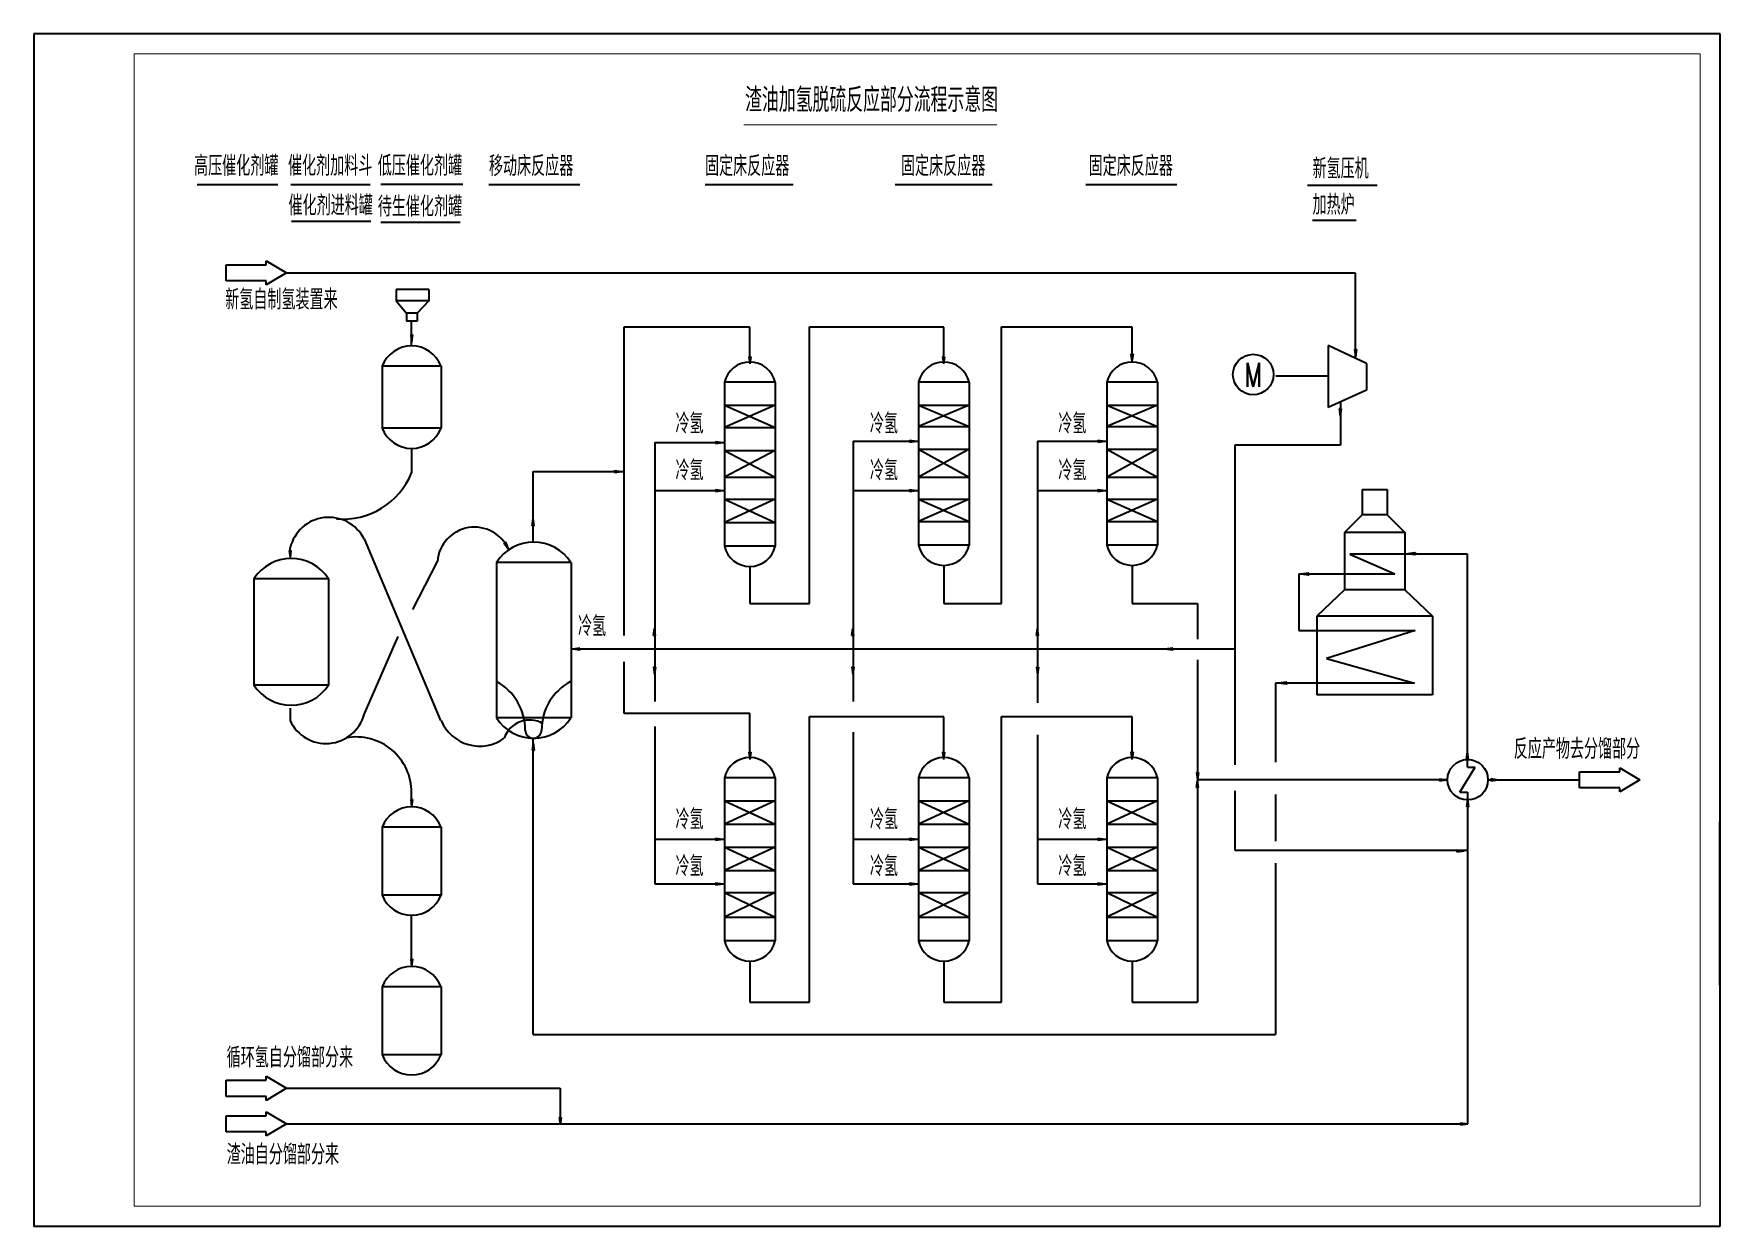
# Model space of a CAD drawing. Extents: x 0 to 420, y 0 to 297.
import ezdxf

# ---------------------------------------------------------------- set-up
doc = ezdxf.new("R2010")
doc.units = 0
doc.header["$LTSCALE"] = 300
doc.header["$MEASUREMENT"] = 0
doc.layers.get('0').update_dxf_attribs({"linetype": 'CONTINUOUS'})
doc.styles.get("Standard").update_dxf_attribs({"font": 'txt', "width": 0.62, "bigfont": 'hztxt'})

msp = doc.modelspace()

# ---------------------------------------------------------------- texts
at = {"width": 0.7}
for s, height, p in [('渣油加氢脱硫反应部分流程示意图', 6, (177, 277.36)), ('高压催化剂罐', 5, (39.79, 261.46)), ('催化剂加料斗', 5, (63.18, 261.47)), ('低压催化剂罐', 5, (85.54, 261.48)), ('移动床反应器', 5, (113.22, 261.41)), ('固定床反应器', 5, (167.03, 261.41)), ('固定床反应器', 5, (215.83, 261.41)), ('固定床反应器', 5, (262.55, 261.41)), ('新氢压机', 5, (318.32, 260.77)), ('催化剂进料罐', 5, (63.31, 251.6)), ('待生催化剂罐', 5, (85.54, 251.32)), ('加热炉', 5, (318.32, 251.78)), ('新氢自制氢装置来', 5, (47.54, 228.15)), ('M', 6, (301.41, 208.89)), ('冷氢', 5, (159.66, 197.28)), ('冷氢', 5, (208.09, 197.28)), ('冷氢', 5, (255, 197.28)), ('冷氢', 5, (159.66, 185.62)), ('冷氢', 5, (208.09, 185.62)), ('冷氢', 5, (255, 185.62)), ('冷氢', 5, (135.39, 146.82)), ('反应产物去分馏部分', 5, (368.42, 116.23)), ('冷氢', 5, (159.66, 98.71)), ('冷氢', 5, (208.09, 98.71)), ('冷氢', 5, (255, 98.71)), ('冷氢', 5, (159.66, 87.05)), ('冷氢', 5, (208.09, 87.05)), ('冷氢', 5, (255, 87.05)), ('循环氢自分馏部分来', 5, (47.9, 39.39)), ('渣油自分馏部分来', 5, (47.9, 15.23))]:
    msp.add_text(s, height=height, dxfattribs=at).set_placement(p)

# ---------------------------------------------------------------- blocks, each defined once
blk = doc.blocks.new('FH02')
at = {"linetype": 'Continuous'}
for p, q in [((0, -2), (0, 2)), ((0, 2), (10, 2)), ((10, 2), (10, 3)), ((10, 3), (15, 0)), ((15, 0), (10, -3)), ((10, -2), (0, -2)), ((10, -3), (10, -2))]:
    blk.add_line(p, q, dxfattribs=at)

# ---------------------------------------------------------------- linework, layer by layer
for p, q in [((419.86, 296.85), (-0.14, 296.85)), ((-0.14, 296.85), (-0.14, -0.15)), ((419.86, -0.15), (419.86, 296.85)), ((40.53, 259.32), (60.62, 259.32)), ((63.92, 259.33), (83.65, 259.33)), ((86.28, 259.35), (106.75, 259.35)), ((113.23, 259.28), (135.89, 259.28)), ((167.04, 259.28), (188.97, 259.28)), ((214.38, 259.28), (238.51, 259.28)), ((261.83, 259.28), (284.49, 259.28)), ((317.03, 259.11), (334.43, 259.11)), ((64.05, 250.21), (83.78, 250.21)), ((86.28, 249.92), (106.02, 249.92)), ((318.33, 250.46), (329.2, 250.46)), ((62.8, 237.32), (328.95, 237.32)), ((328.95, 237.32), (328.95, 216.05)), ((90.1, 233.19), (90.1, 230.36)), ((98.26, 233.19), (90.1, 233.19)), ((98.26, 233.19), (98.26, 230.36)), ((98.26, 230.36), (90.1, 230.36)), ((90.1, 230.36), (92.67, 227.26)), ((92.67, 227.26), (92.67, 225.28)), ((95.37, 227.26), (92.67, 227.26)), ((98.26, 230.36), (95.37, 227.26)), ((95.37, 227.26), (95.37, 225.28)), ((95.37, 225.28), (92.67, 225.28)), ((93.97, 219.12), (93.97, 225.28)), ((178.2, 223.76), (146.83, 223.76)), ((146.83, 223.76), (146.83, 146.99)), ((178.2, 215.08), (178.2, 223.76)), ((193.04, 154.97), (193.04, 223.85)), ((193.04, 223.85), (226.46, 223.85)), ((226.49, 215.08), (226.49, 223.76)), ((240.88, 154.97), (240.88, 223.85)), ((240.88, 223.85), (273.43, 223.85)), ((273.4, 215.08), (273.4, 223.76)), ((93.73, 221.86), (93.97, 220.06)), ((94.22, 221.86), (93.73, 221.86)), ((94.21, 221.81), (93.73, 221.81)), ((94.22, 221.77), (93.74, 221.77)), ((94.2, 221.73), (93.75, 221.73)), ((94.2, 221.69), (93.75, 221.69)), ((94.19, 221.64), (93.76, 221.64)), ((94.19, 221.6), (93.76, 221.6)), ((94.18, 221.57), (93.77, 221.57)), ((94.18, 221.54), (93.77, 221.54)), ((94.17, 221.5), (93.78, 221.5)), ((94.17, 221.49), (93.78, 221.49)), ((94.17, 221.46), (93.78, 221.46)), ((94.16, 221.44), (93.79, 221.44)), ((94.16, 221.44), (93.79, 221.44)), ((94.16, 221.42), (93.79, 221.42)), ((94.16, 221.42), (93.79, 221.42)), ((94.16, 221.41), (93.79, 221.41)), ((94.16, 221.41), (93.79, 221.41)), ((94.16, 221.4), (93.79, 221.4)), ((94.15, 221.37), (93.8, 221.37)), ((94.15, 221.33), (93.8, 221.33)), ((94.15, 221.32), (93.8, 221.32)), ((94.21, 221.77), (93.81, 221.77)), ((94.14, 221.3), (93.81, 221.3)), ((94.14, 221.28), (93.81, 221.28)), ((94.14, 221.25), (93.81, 221.25)), ((94.13, 221.22), (93.82, 221.22)), ((94.13, 221.21), (93.82, 221.21)), ((94.13, 221.18), (93.82, 221.18)), ((94.21, 221.77), (93.83, 221.77)), ((94.12, 221.14), (93.83, 221.14)), ((94.12, 221.12), (93.83, 221.12)), ((94.12, 221.1), (93.83, 221.1)), ((94.11, 221.08), (93.84, 221.08)), ((94.11, 221.04), (93.84, 221.04)), ((94.1, 221.01), (93.84, 221.01)), ((94.1, 221), (93.85, 221)), ((94.1, 220.99), (93.85, 220.99)), ((94.1, 220.99), (93.85, 220.99)), ((94.1, 220.98), (93.85, 220.98)), ((94.1, 220.98), (93.85, 220.98)), ((94.1, 220.96), (93.85, 220.96)), ((94.1, 220.95), (93.85, 220.95)), ((94.09, 220.92), (93.86, 220.92)), ((94.09, 220.89), (93.86, 220.89)), ((94.08, 220.87), (93.86, 220.87)), ((94.08, 220.83), (93.87, 220.83)), ((94.08, 220.82), (93.87, 220.82)), ((94.08, 220.8), (93.87, 220.8)), ((94.07, 220.78), (93.88, 220.78)), ((94.07, 220.75), (93.88, 220.75)), ((94.07, 220.74), (93.88, 220.74)), ((94.06, 220.72), (93.88, 220.72)), ((94.06, 220.71), (93.89, 220.71)), ((94.06, 220.69), (93.89, 220.69)), ((94.06, 220.68), (93.89, 220.68)), ((94.06, 220.67), (93.89, 220.67)), ((94.06, 220.67), (93.89, 220.67)), ((94.06, 220.66), (93.89, 220.66)), ((94.06, 220.66), (93.89, 220.66)), ((94.05, 220.64), (93.9, 220.64)), ((94.05, 220.63), (93.9, 220.63)), ((94.05, 220.61), (93.9, 220.61)), ((94.05, 220.6), (93.9, 220.6)), ((94.05, 220.58), (93.9, 220.58)), ((94.05, 220.58), (93.9, 220.58)), ((94.04, 220.57), (93.9, 220.57)), ((94.04, 220.57), (93.91, 220.57)), ((94.04, 220.55), (93.91, 220.55)), ((94.04, 220.54), (93.91, 220.54)), ((94.04, 220.53), (93.91, 220.53)), ((94.04, 220.53), (93.91, 220.53)), ((94.04, 220.52), (93.91, 220.52)), ((94.03, 220.5), (93.92, 220.5)), ((94.03, 220.5), (93.92, 220.5)), ((94.03, 220.49), (93.92, 220.49)), ((94.03, 220.46), (93.92, 220.46)), ((94.03, 220.44), (93.92, 220.44)), ((94.02, 220.43), (93.92, 220.43)), ((94.02, 220.41), (93.93, 220.41)), ((94.02, 220.37), (93.93, 220.37)), ((94.01, 220.36), (93.93, 220.36)), ((94.01, 220.35), (93.94, 220.35)), ((94.01, 220.3), (93.94, 220.3)), ((94.22, 221.86), (93.97, 220.06)), ((93.97, 221.86), (93.97, 220.06)), ((322.25, 219.19), (322.25, 203.73)), ((331.78, 214.73), (322.25, 219.19)), ((178.41, 216.42), (177.91, 216.42)), ((177.91, 216.42), (178.16, 214.63)), ((178.4, 216.38), (177.92, 216.38)), ((178.41, 216.33), (177.93, 216.33)), ((178.39, 216.29), (177.93, 216.29)), ((178.38, 216.25), (177.94, 216.25)), ((178.38, 216.2), (177.94, 216.2)), ((178.37, 216.17), (177.95, 216.17)), ((178.36, 216.13), (177.95, 216.13)), ((178.36, 216.1), (177.96, 216.1)), ((178.36, 216.06), (177.96, 216.06)), ((178.35, 216.05), (177.96, 216.05)), ((178.35, 216.02), (177.97, 216.02)), ((178.35, 216.01), (177.97, 216.01)), ((178.35, 216.01), (177.97, 216.01)), ((178.35, 215.99), (177.97, 215.99)), ((178.35, 215.99), (177.97, 215.99)), ((178.34, 215.97), (177.98, 215.97)), ((178.34, 215.97), (177.98, 215.97)), ((178.34, 215.96), (177.98, 215.96)), ((178.34, 215.93), (177.98, 215.93)), ((178.33, 215.9), (177.98, 215.9)), ((178.33, 215.88), (177.99, 215.88)), ((178.33, 215.86), (177.99, 215.86)), ((178.33, 215.84), (177.99, 215.84)), ((178.39, 216.33), (178, 216.33)), ((178.32, 215.81), (178, 215.81)), ((178.32, 215.78), (178, 215.78)), ((178.32, 215.78), (178, 215.78)), ((178.31, 215.74), (178.01, 215.74)), ((178.31, 215.7), (178.01, 215.7)), ((178.3, 215.68), (178.01, 215.68)), ((178.39, 216.33), (178.02, 216.33)), ((178.3, 215.67), (178.02, 215.67)), ((178.3, 215.64), (178.02, 215.64)), ((178.29, 215.6), (178.03, 215.6)), ((178.29, 215.57), (178.03, 215.57)), ((178.29, 215.56), (178.03, 215.56)), ((178.29, 215.55), (178.03, 215.55)), ((178.29, 215.55), (178.03, 215.55)), ((178.28, 215.54), (178.03, 215.54)), ((178.28, 215.54), (178.03, 215.54)), ((178.28, 215.52), (178.04, 215.52)), ((178.28, 215.51), (178.04, 215.51)), ((178.28, 215.48), (178.04, 215.48)), ((178.27, 215.45), (178.05, 215.45)), ((178.27, 215.43), (178.05, 215.43)), ((178.26, 215.39), (178.05, 215.39)), ((178.26, 215.38), (178.06, 215.38)), ((178.26, 215.37), (178.06, 215.37)), ((178.26, 215.34), (178.06, 215.34)), ((178.25, 215.31), (178.06, 215.31)), ((178.25, 215.3), (178.07, 215.3)), ((178.25, 215.28), (178.07, 215.28)), ((178.25, 215.27), (178.07, 215.27)), ((178.25, 215.26), (178.07, 215.26)), ((178.24, 215.24), (178.07, 215.24)), ((178.24, 215.23), (178.08, 215.23)), ((178.24, 215.23), (178.08, 215.23)), ((178.24, 215.22), (178.08, 215.22)), ((178.24, 215.22), (178.08, 215.22)), ((178.24, 215.21), (178.08, 215.21)), ((178.24, 215.19), (178.08, 215.19)), ((178.23, 215.17), (178.08, 215.17)), ((178.23, 215.16), (178.09, 215.16)), ((178.23, 215.14), (178.09, 215.14)), ((178.23, 215.14), (178.09, 215.14)), ((178.23, 215.13), (178.09, 215.13)), ((178.23, 215.13), (178.09, 215.13)), ((178.23, 215.12), (178.09, 215.12)), ((178.22, 215.1), (178.09, 215.1)), ((178.22, 215.09), (178.1, 215.09)), ((178.22, 215.09), (178.1, 215.09)), ((178.22, 215.08), (178.1, 215.08)), ((178.22, 215.06), (178.1, 215.06)), ((178.22, 215.06), (178.1, 215.06)), ((178.22, 215.05), (178.1, 215.05)), ((178.21, 215.02), (178.11, 215.02)), ((178.21, 215.01), (178.11, 215.01)), ((178.21, 214.99), (178.11, 214.99)), ((178.21, 214.97), (178.11, 214.97)), ((178.2, 214.94), (178.12, 214.94)), ((178.2, 214.92), (178.12, 214.92)), ((178.2, 214.91), (178.12, 214.91)), ((178.19, 214.86), (178.13, 214.86)), ((178.16, 216.42), (178.16, 214.63)), ((178.41, 216.42), (178.16, 214.63)), ((226.7, 216.42), (226.21, 216.42)), ((226.21, 216.42), (226.45, 214.63)), ((226.69, 216.38), (226.21, 216.38)), ((226.7, 216.33), (226.22, 216.33)), ((226.68, 216.29), (226.22, 216.29)), ((226.67, 216.25), (226.23, 216.25)), ((226.67, 216.2), (226.24, 216.2)), ((226.66, 216.17), (226.24, 216.17)), ((226.66, 216.13), (226.25, 216.13)), ((226.65, 216.1), (226.25, 216.1)), ((226.65, 216.06), (226.25, 216.06)), ((226.65, 216.05), (226.26, 216.05)), ((226.64, 216.02), (226.26, 216.02)), ((226.64, 216.01), (226.26, 216.01)), ((226.64, 216.01), (226.26, 216.01)), ((226.64, 215.99), (226.27, 215.99)), ((226.64, 215.99), (226.27, 215.99)), ((226.64, 215.97), (226.27, 215.97)), ((226.64, 215.97), (226.27, 215.97)), ((226.63, 215.96), (226.27, 215.96)), ((226.63, 215.93), (226.27, 215.93)), ((226.63, 215.9), (226.28, 215.9)), ((226.62, 215.88), (226.28, 215.88)), ((226.62, 215.86), (226.28, 215.86)), ((226.69, 216.33), (226.29, 216.33)), ((226.62, 215.84), (226.29, 215.84)), ((226.61, 215.81), (226.29, 215.81)), ((226.61, 215.78), (226.29, 215.78)), ((226.61, 215.78), (226.29, 215.78)), ((226.6, 215.74), (226.3, 215.74)), ((226.6, 215.7), (226.3, 215.7)), ((226.69, 216.33), (226.31, 216.33)), ((226.6, 215.68), (226.31, 215.68)), ((226.59, 215.67), (226.31, 215.67)), ((226.59, 215.64), (226.31, 215.64)), ((226.59, 215.6), (226.32, 215.6)), ((226.58, 215.57), (226.32, 215.57)), ((226.58, 215.56), (226.32, 215.56)), ((226.58, 215.55), (226.32, 215.55)), ((226.58, 215.55), (226.32, 215.55)), ((226.58, 215.54), (226.33, 215.54)), ((226.58, 215.54), (226.33, 215.54)), ((226.57, 215.52), (226.33, 215.52)), ((226.57, 215.51), (226.33, 215.51)), ((226.57, 215.48), (226.33, 215.48)), ((226.57, 215.45), (226.34, 215.45)), ((226.56, 215.43), (226.34, 215.43)), ((226.56, 215.39), (226.35, 215.39)), ((226.56, 215.38), (226.35, 215.38)), ((226.55, 215.37), (226.35, 215.37)), ((226.55, 215.34), (226.35, 215.34)), ((226.55, 215.31), (226.36, 215.31)), ((226.54, 215.3), (226.36, 215.3)), ((226.54, 215.28), (226.36, 215.28)), ((226.54, 215.27), (226.36, 215.27)), ((226.54, 215.26), (226.37, 215.26)), ((226.54, 215.24), (226.37, 215.24)), ((226.53, 215.23), (226.37, 215.23)), ((226.53, 215.23), (226.37, 215.23)), ((226.53, 215.22), (226.37, 215.22)), ((226.53, 215.22), (226.37, 215.22)), ((226.53, 215.21), (226.37, 215.21)), ((226.53, 215.19), (226.37, 215.19)), ((226.53, 215.17), (226.38, 215.17)), ((226.53, 215.16), (226.38, 215.16)), ((226.52, 215.14), (226.38, 215.14)), ((226.52, 215.14), (226.38, 215.14)), ((226.52, 215.13), (226.38, 215.13)), ((226.52, 215.13), (226.38, 215.13)), ((226.52, 215.12), (226.38, 215.12)), ((226.52, 215.1), (226.39, 215.1)), ((226.52, 215.09), (226.39, 215.09)), ((226.52, 215.09), (226.39, 215.09)), ((226.51, 215.08), (226.39, 215.08)), ((226.51, 215.06), (226.39, 215.06)), ((226.51, 215.06), (226.39, 215.06)), ((226.51, 215.05), (226.39, 215.05)), ((226.51, 215.02), (226.4, 215.02)), ((226.5, 215.01), (226.4, 215.01)), ((226.5, 214.99), (226.4, 214.99)), ((226.5, 214.97), (226.4, 214.97)), ((226.49, 214.94), (226.41, 214.94)), ((226.49, 214.92), (226.41, 214.92)), ((226.49, 214.91), (226.41, 214.91)), ((226.48, 214.86), (226.42, 214.86)), ((226.45, 216.42), (226.45, 214.63)), ((226.7, 216.42), (226.45, 214.63)), ((273.61, 217.08), (273.11, 217.08)), ((273.11, 217.08), (273.36, 215.29)), ((273.6, 217.04), (273.12, 217.04)), ((273.61, 216.99), (273.12, 216.99)), ((273.59, 216.96), (273.13, 216.96)), ((273.58, 216.91), (273.14, 216.91)), ((273.58, 216.87), (273.14, 216.87)), ((273.57, 216.83), (273.15, 216.83)), ((273.56, 216.79), (273.15, 216.79)), ((273.56, 216.76), (273.16, 216.76)), ((273.56, 216.73), (273.16, 216.73)), ((273.55, 216.71), (273.16, 216.71)), ((273.55, 216.69), (273.17, 216.69)), ((273.55, 216.67), (273.17, 216.67)), ((273.55, 216.67), (273.17, 216.67)), ((273.55, 216.65), (273.17, 216.65)), ((273.55, 216.65), (273.17, 216.65)), ((273.54, 216.63), (273.17, 216.63)), ((273.54, 216.63), (273.17, 216.63)), ((273.54, 216.62), (273.18, 216.62)), ((273.54, 216.59), (273.18, 216.59)), ((273.53, 216.56), (273.18, 216.56)), ((273.53, 216.55), (273.19, 216.55)), ((273.53, 216.52), (273.19, 216.52)), ((273.53, 216.5), (273.19, 216.5)), ((273.59, 216.99), (273.2, 216.99)), ((273.52, 216.48), (273.2, 216.48)), ((273.52, 216.44), (273.2, 216.44)), ((273.52, 216.44), (273.2, 216.44)), ((273.59, 216.99), (273.21, 216.99)), ((273.51, 216.41), (273.21, 216.41)), ((273.51, 216.37), (273.21, 216.37)), ((273.5, 216.34), (273.21, 216.34)), ((273.5, 216.33), (273.22, 216.33)), ((273.5, 216.3), (273.22, 216.3)), ((273.49, 216.26), (273.23, 216.26)), ((273.49, 216.23), (273.23, 216.23)), ((273.49, 216.22), (273.23, 216.22)), ((273.49, 216.21), (273.23, 216.21)), ((273.49, 216.21), (273.23, 216.21)), ((273.48, 216.2), (273.23, 216.2)), ((273.48, 216.2), (273.23, 216.2)), ((273.48, 216.18), (273.24, 216.18)), ((273.48, 216.17), (273.24, 216.17)), ((273.48, 216.14), (273.24, 216.14)), ((273.47, 216.12), (273.25, 216.12)), ((273.47, 216.09), (273.25, 216.09)), ((273.46, 216.05), (273.25, 216.05)), ((273.46, 216.05), (273.25, 216.05)), ((273.46, 216.03), (273.26, 216.03)), ((273.46, 216), (273.26, 216)), ((273.45, 215.98), (273.26, 215.98)), ((273.45, 215.96), (273.27, 215.96)), ((273.45, 215.94), (273.27, 215.94)), ((273.45, 215.93), (273.27, 215.93)), ((273.45, 215.92), (273.27, 215.92)), ((273.44, 215.91), (273.27, 215.91)), ((273.44, 215.89), (273.28, 215.89)), ((273.44, 215.89), (273.28, 215.89)), ((273.44, 215.88), (273.28, 215.88)), ((273.44, 215.88), (273.28, 215.88)), ((273.44, 215.87), (273.28, 215.87)), ((273.44, 215.85), (273.28, 215.85)), ((273.43, 215.84), (273.28, 215.84)), ((273.43, 215.82), (273.29, 215.82)), ((273.43, 215.8), (273.29, 215.8)), ((273.43, 215.8), (273.29, 215.8)), ((273.43, 215.8), (273.29, 215.8)), ((273.43, 215.79), (273.29, 215.79)), ((273.43, 215.78), (273.29, 215.78)), ((273.42, 215.77), (273.29, 215.77)), ((273.42, 215.75), (273.3, 215.75)), ((273.42, 215.75), (273.3, 215.75)), ((273.42, 215.75), (273.3, 215.75)), ((273.42, 215.72), (273.3, 215.72)), ((273.42, 215.72), (273.3, 215.72)), ((273.42, 215.71), (273.3, 215.71)), ((273.41, 215.68), (273.3, 215.68)), ((273.41, 215.67), (273.31, 215.67)), ((273.41, 215.66), (273.31, 215.66)), ((273.41, 215.64), (273.31, 215.64)), ((273.4, 215.6), (273.32, 215.6)), ((273.4, 215.58), (273.32, 215.58)), ((273.4, 215.57), (273.32, 215.57)), ((273.39, 215.52), (273.33, 215.52)), ((273.36, 217.08), (273.36, 215.29)), ((273.61, 217.08), (273.36, 215.29)), ((328.75, 218.19), (328.99, 216.39)), ((329.24, 218.19), (328.75, 218.19)), ((329.23, 218.14), (328.75, 218.14)), ((329.24, 218.1), (328.76, 218.1)), ((329.22, 218.06), (328.77, 218.06)), ((329.22, 218.02), (328.77, 218.02)), ((329.21, 217.97), (328.78, 217.97)), ((329.21, 217.93), (328.78, 217.93)), ((329.2, 217.89), (328.79, 217.89)), ((329.2, 217.87), (328.79, 217.87)), ((329.19, 217.83), (328.8, 217.83)), ((329.19, 217.82), (328.8, 217.82)), ((329.19, 217.79), (328.8, 217.79)), ((329.18, 217.77), (328.81, 217.77)), ((329.18, 217.77), (328.81, 217.77)), ((329.18, 217.75), (328.81, 217.75)), ((329.18, 217.75), (328.81, 217.75)), ((329.18, 217.73), (328.81, 217.73)), ((329.18, 217.73), (328.81, 217.73)), ((329.18, 217.73), (328.81, 217.73)), ((329.17, 217.69), (328.82, 217.69)), ((329.17, 217.66), (328.82, 217.66)), ((329.17, 217.65), (328.82, 217.65)), ((329.23, 218.1), (328.83, 218.1)), ((329.16, 217.62), (328.83, 217.62)), ((329.16, 217.61), (328.83, 217.61)), ((329.16, 217.58), (328.83, 217.58)), ((329.15, 217.55), (328.84, 217.55)), ((329.15, 217.54), (328.84, 217.54)), ((329.15, 217.51), (328.84, 217.51)), ((329.23, 218.1), (328.85, 218.1)), ((329.14, 217.47), (328.85, 217.47)), ((329.14, 217.45), (328.85, 217.45)), ((329.14, 217.43), (328.85, 217.43)), ((329.13, 217.41), (328.86, 217.41)), ((329.13, 217.37), (328.86, 217.37)), ((329.12, 217.34), (328.87, 217.34)), ((329.12, 217.32), (328.87, 217.32)), ((329.12, 217.32), (328.87, 217.32)), ((329.12, 217.32), (328.87, 217.32)), ((329.12, 217.3), (328.87, 217.3)), ((329.12, 217.3), (328.87, 217.3)), ((329.12, 217.29), (328.87, 217.29)), ((329.12, 217.28), (328.87, 217.28)), ((329.11, 217.25), (328.88, 217.25)), ((329.11, 217.22), (328.88, 217.22)), ((329.11, 217.2), (328.88, 217.2)), ((329.1, 217.16), (328.89, 217.16)), ((329.1, 217.15), (328.89, 217.15)), ((329.1, 217.13), (328.89, 217.13)), ((329.09, 217.11), (328.9, 217.11)), ((329.09, 217.08), (328.9, 217.08)), ((329.09, 217.07), (328.9, 217.07)), ((329.08, 217.05), (328.9, 217.05)), ((329.08, 217.04), (328.91, 217.04)), ((329.08, 217.02), (328.91, 217.02)), ((329.08, 217.01), (328.91, 217.01)), ((329.08, 217), (328.91, 217)), ((329.08, 217), (328.91, 217)), ((329.08, 216.98), (328.91, 216.98)), ((329.08, 216.98), (328.91, 216.98)), ((329.07, 216.97), (328.92, 216.97)), ((329.07, 216.96), (328.92, 216.96)), ((329.07, 216.94), (328.92, 216.94)), ((329.07, 216.93), (328.92, 216.93)), ((329.07, 216.91), (328.92, 216.91)), ((329.07, 216.91), (328.92, 216.91)), ((329.06, 216.9), (328.93, 216.9)), ((329.06, 216.89), (328.93, 216.89)), ((329.06, 216.88), (328.93, 216.88)), ((329.06, 216.87), (328.93, 216.87)), ((329.06, 216.86), (328.93, 216.86)), ((329.06, 216.86), (328.93, 216.86)), ((329.06, 216.85), (328.93, 216.85)), ((329.05, 216.82), (328.94, 216.82)), ((329.05, 216.82), (328.94, 216.82)), ((329.05, 216.82), (328.94, 216.82)), ((329.05, 216.79), (328.94, 216.79)), ((329.05, 216.77), (328.94, 216.77)), ((329.05, 216.76), (328.94, 216.76)), ((329.04, 216.74), (328.95, 216.74)), ((329.04, 216.7), (328.95, 216.7)), ((329.03, 216.68), (328.95, 216.68)), ((329.03, 216.68), (328.96, 216.68)), ((329.03, 216.63), (328.96, 216.63)), ((329.24, 218.19), (328.99, 216.39)), ((328.99, 218.18), (328.99, 216.39)), ((331.78, 214.73), (331.78, 208.11)), ((101.3, 214.08), (86.65, 214.08)), ((86.65, 214.08), (86.65, 198.61)), ((101.3, 214.08), (101.3, 198.61)), ((171.9, 210.04), (171.9, 169.22)), ((184.5, 210.04), (171.9, 210.04)), ((184.5, 210.04), (184.5, 169.22)), ((220.19, 210.04), (220.19, 169.5)), ((232.79, 210.04), (220.19, 210.04)), ((232.79, 210.04), (232.79, 169.5)), ((267.1, 210.04), (267.1, 169.5)), ((279.7, 210.04), (267.1, 210.04)), ((279.7, 210.04), (279.7, 169.5)), ((322.18, 211.6), (309.17, 211.6)), ((331.78, 208.11), (322.25, 203.73)), ((171.9, 204.33), (184.5, 204.33)), ((171.9, 204.33), (184.5, 198.79)), ((184.5, 204.33), (171.9, 198.79)), ((220.19, 204.33), (232.79, 204.33)), ((220.19, 204.33), (232.79, 199.07)), ((232.79, 204.33), (220.19, 199.07)), ((267.1, 204.33), (279.7, 204.33)), ((267.1, 204.33), (279.7, 199.07)), ((279.7, 204.33), (267.1, 199.07)), ((325.49, 203.4), (324.99, 203.4)), ((324.99, 203.4), (325.24, 201.6)), ((325.48, 203.35), (325, 203.35)), ((325.49, 203.31), (325.01, 203.31)), ((325.47, 203.27), (325.01, 203.27)), ((325.46, 203.22), (325.02, 203.22)), ((325.46, 203.18), (325.02, 203.18)), ((325.45, 203.14), (325.03, 203.14)), ((325.44, 203.1), (325.03, 203.1)), ((325.44, 203.08), (325.04, 203.08)), ((325.44, 203.04), (325.04, 203.04)), ((325.43, 203.02), (325.04, 203.02)), ((325.43, 203), (325.05, 203)), ((325.43, 202.98), (325.05, 202.98)), ((325.43, 202.98), (325.05, 202.98)), ((325.43, 202.96), (325.05, 202.96)), ((325.43, 202.96), (325.05, 202.96)), ((325.42, 202.94), (325.06, 202.94)), ((325.42, 202.94), (325.06, 202.94)), ((325.42, 202.93), (325.06, 202.93)), ((325.42, 202.9), (325.06, 202.9)), ((325.41, 202.87), (325.06, 202.87)), ((325.41, 202.86), (325.07, 202.86)), ((325.41, 202.83), (325.07, 202.83)), ((325.41, 202.81), (325.07, 202.81)), ((325.47, 203.31), (325.08, 203.31)), ((325.4, 202.79), (325.08, 202.79)), ((325.4, 202.76), (325.08, 202.76)), ((325.4, 202.75), (325.08, 202.75)), ((325.39, 202.72), (325.09, 202.72)), ((325.39, 202.68), (325.09, 202.68)), ((325.38, 202.65), (325.09, 202.65)), ((325.47, 203.31), (325.1, 203.31)), ((325.38, 202.64), (325.1, 202.64)), ((325.38, 202.61), (325.1, 202.61)), ((325.37, 202.58), (325.11, 202.58)), ((325.37, 202.54), (325.11, 202.54)), ((325.37, 202.53), (325.11, 202.53)), ((325.37, 202.53), (325.11, 202.53)), ((325.37, 202.53), (325.11, 202.53)), ((325.36, 202.51), (325.11, 202.51)), ((325.36, 202.51), (325.11, 202.51)), ((325.36, 202.49), (325.12, 202.49)), ((325.36, 202.49), (325.12, 202.49)), ((325.36, 202.45), (325.12, 202.45)), ((325.35, 202.43), (325.13, 202.43)), ((325.35, 202.4), (325.13, 202.4)), ((325.34, 202.37), (325.13, 202.37)), ((325.34, 202.36), (325.14, 202.36)), ((325.34, 202.34), (325.14, 202.34)), ((325.34, 202.31), (325.14, 202.31)), ((325.33, 202.29), (325.14, 202.29)), ((325.33, 202.28), (325.15, 202.28)), ((325.33, 202.26), (325.15, 202.26)), ((325.33, 202.24), (325.15, 202.24)), ((325.33, 202.23), (325.15, 202.23)), ((325.32, 202.22), (325.15, 202.22)), ((325.32, 202.21), (325.16, 202.21)), ((325.32, 202.21), (325.16, 202.21)), ((325.32, 202.19), (325.16, 202.19)), ((325.32, 202.19), (325.16, 202.19)), ((325.32, 202.18), (325.16, 202.18)), ((325.32, 202.17), (325.16, 202.17)), ((325.31, 202.15), (325.16, 202.15)), ((325.31, 202.13), (325.17, 202.13)), ((325.31, 202.12), (325.17, 202.12)), ((325.31, 202.12), (325.17, 202.12)), ((325.31, 202.11), (325.17, 202.11)), ((325.31, 202.1), (325.17, 202.1)), ((325.31, 202.09), (325.17, 202.09)), ((325.3, 202.08), (325.17, 202.08)), ((325.3, 202.06), (325.18, 202.06)), ((325.3, 202.06), (325.18, 202.06)), ((325.3, 202.06), (325.18, 202.06)), ((325.3, 202.03), (325.18, 202.03)), ((325.3, 202.03), (325.18, 202.03)), ((325.3, 202.03), (325.18, 202.03)), ((325.29, 201.99), (325.19, 201.99)), ((325.29, 201.98), (325.19, 201.98)), ((325.29, 201.97), (325.19, 201.97)), ((325.29, 201.95), (325.19, 201.95)), ((325.28, 201.91), (325.2, 201.91)), ((325.28, 201.89), (325.2, 201.89)), ((325.28, 201.88), (325.2, 201.88)), ((325.27, 201.83), (325.21, 201.83)), ((325.49, 203.4), (325.24, 201.6)), ((325.24, 203.39), (325.24, 201.6)), ((325.29, 205.13), (325.29, 194.4)), ((101.3, 198.61), (86.65, 198.61)), ((171.9, 198.79), (184.5, 198.79)), ((220.19, 199.07), (232.79, 199.07)), ((267.1, 199.07), (279.7, 199.07)), ((93.97, 193.56), (93.97, 187.47)), ((154.5, 195.07), (171.9, 195.07)), ((154.5, 195.07), (154.5, 130.54)), ((169.68, 195.32), (169.68, 194.83)), ((169.68, 195.32), (171.47, 195.07)), ((169.68, 195.07), (171.47, 195.07)), ((169.68, 194.83), (171.47, 195.07)), ((169.72, 195.31), (169.72, 194.83)), ((169.77, 195.32), (169.77, 194.84)), ((169.77, 195.31), (169.77, 194.93)), ((169.77, 195.31), (169.77, 194.91)), ((169.81, 195.3), (169.81, 194.84)), ((169.85, 195.3), (169.85, 194.85)), ((169.9, 195.29), (169.9, 194.86)), ((169.93, 195.28), (169.93, 194.86)), ((169.97, 195.28), (169.97, 194.87)), ((170, 195.28), (170, 194.87)), ((170.04, 195.27), (170.04, 194.88)), ((170.05, 195.27), (170.05, 194.88)), ((170.08, 195.27), (170.08, 194.88)), ((170.09, 195.26), (170.09, 194.88)), ((170.09, 195.26), (170.09, 194.88)), ((170.11, 195.26), (170.11, 194.89)), ((170.11, 195.26), (170.11, 194.89)), ((170.13, 195.26), (170.13, 194.89)), ((170.13, 195.26), (170.13, 194.89)), ((170.14, 195.26), (170.14, 194.89)), ((170.17, 195.25), (170.17, 194.89)), ((170.2, 195.25), (170.2, 194.9)), ((170.22, 195.25), (170.22, 194.9)), ((170.24, 195.24), (170.24, 194.9)), ((170.26, 195.24), (170.26, 194.91)), ((170.29, 195.24), (170.29, 194.91)), ((170.32, 195.23), (170.32, 194.91)), ((170.33, 195.23), (170.33, 194.92)), ((170.36, 195.23), (170.36, 194.92)), ((170.4, 195.22), (170.4, 194.93)), ((170.42, 195.22), (170.42, 194.93)), ((170.43, 195.22), (170.43, 194.93)), ((170.46, 195.21), (170.46, 194.93)), ((170.5, 195.21), (170.5, 194.94)), ((170.53, 195.2), (170.53, 194.94)), ((170.54, 195.2), (170.54, 194.95)), ((170.55, 195.2), (170.55, 194.95)), ((170.55, 195.2), (170.55, 194.95)), ((170.56, 195.2), (170.56, 194.95)), ((170.56, 195.2), (170.56, 194.95)), ((170.58, 195.2), (170.58, 194.95)), ((170.59, 195.19), (170.59, 194.95)), ((170.62, 195.19), (170.62, 194.96)), ((170.65, 195.19), (170.65, 194.96)), ((170.67, 195.18), (170.67, 194.96)), ((170.71, 195.18), (170.71, 194.97)), ((170.72, 195.18), (170.72, 194.97)), ((170.74, 195.17), (170.74, 194.97)), ((170.76, 195.17), (170.76, 194.98)), ((170.79, 195.17), (170.79, 194.98)), ((170.8, 195.17), (170.8, 194.98)), ((170.82, 195.16), (170.82, 194.98)), ((170.83, 195.16), (170.83, 194.99)), ((170.84, 195.16), (170.84, 194.99)), ((170.86, 195.16), (170.86, 194.99)), ((170.87, 195.16), (170.87, 194.99)), ((170.87, 195.16), (170.87, 194.99)), ((170.88, 195.15), (170.88, 194.99)), ((170.88, 195.15), (170.88, 194.99)), ((170.9, 195.15), (170.9, 194.99)), ((170.91, 195.15), (170.91, 195)), ((170.93, 195.15), (170.93, 195)), ((170.94, 195.15), (170.94, 195)), ((170.96, 195.14), (170.96, 195)), ((170.96, 195.14), (170.96, 195)), ((170.97, 195.14), (170.97, 195)), ((170.97, 195.14), (170.97, 195)), ((170.98, 195.14), (170.98, 195.01)), ((171, 195.14), (171, 195.01)), ((171.01, 195.14), (171.01, 195.01)), ((171.01, 195.14), (171.01, 195.01)), ((171.02, 195.14), (171.02, 195.01)), ((171.04, 195.13), (171.04, 195.01)), ((171.04, 195.13), (171.04, 195.01)), ((171.05, 195.13), (171.05, 195.01)), ((171.08, 195.13), (171.08, 195.02)), ((171.09, 195.13), (171.09, 195.02)), ((171.11, 195.12), (171.11, 195.02)), ((171.13, 195.12), (171.13, 195.03)), ((171.16, 195.12), (171.16, 195.03)), ((171.18, 195.11), (171.18, 195.03)), ((171.19, 195.11), (171.19, 195.03)), ((171.24, 195.11), (171.24, 195.04)), ((203.9, 195.35), (220.19, 195.35)), ((203.9, 195.35), (203.9, 130.54)), ((217.97, 195.6), (217.97, 195.11)), ((217.97, 195.6), (219.77, 195.35)), ((217.97, 195.35), (219.77, 195.35)), ((217.97, 195.11), (219.77, 195.35)), ((218.02, 195.59), (218.02, 195.11)), ((218.06, 195.6), (218.06, 195.12)), ((218.06, 195.59), (218.06, 195.21)), ((218.06, 195.59), (218.06, 195.19)), ((218.1, 195.58), (218.1, 195.12)), ((218.14, 195.58), (218.14, 195.13)), ((218.19, 195.57), (218.19, 195.14)), ((218.23, 195.56), (218.23, 195.14)), ((218.27, 195.56), (218.27, 195.15)), ((218.29, 195.56), (218.29, 195.15)), ((218.33, 195.55), (218.33, 195.16)), ((218.34, 195.55), (218.34, 195.16)), ((218.37, 195.55), (218.37, 195.16)), ((218.39, 195.54), (218.39, 195.16)), ((218.39, 195.54), (218.39, 195.16)), ((218.41, 195.54), (218.41, 195.17)), ((218.41, 195.54), (218.41, 195.17)), ((218.43, 195.54), (218.43, 195.17)), ((218.43, 195.54), (218.43, 195.17)), ((218.43, 195.54), (218.43, 195.17)), ((218.46, 195.53), (218.46, 195.17)), ((218.5, 195.53), (218.5, 195.18)), ((218.51, 195.53), (218.51, 195.18)), ((218.53, 195.52), (218.53, 195.18)), ((218.55, 195.52), (218.55, 195.19)), ((218.58, 195.52), (218.58, 195.19)), ((218.61, 195.51), (218.61, 195.2)), ((218.62, 195.51), (218.62, 195.2)), ((218.65, 195.51), (218.65, 195.2)), ((218.69, 195.5), (218.69, 195.21)), ((218.71, 195.5), (218.71, 195.21)), ((218.73, 195.5), (218.73, 195.21)), ((218.75, 195.49), (218.75, 195.21)), ((218.79, 195.49), (218.79, 195.22)), ((218.82, 195.48), (218.82, 195.22)), ((218.84, 195.48), (218.84, 195.23)), ((218.84, 195.48), (218.84, 195.23)), ((218.84, 195.48), (218.84, 195.23)), ((218.85, 195.48), (218.85, 195.23)), ((218.85, 195.48), (218.85, 195.23)), ((218.87, 195.48), (218.87, 195.23)), ((218.88, 195.48), (218.88, 195.23)), ((218.91, 195.47), (218.91, 195.24)), ((218.94, 195.47), (218.94, 195.24)), ((218.96, 195.46), (218.96, 195.24)), ((219, 195.46), (219, 195.25)), ((219.01, 195.46), (219.01, 195.25)), ((219.03, 195.46), (219.03, 195.25)), ((219.05, 195.45), (219.05, 195.26)), ((219.08, 195.45), (219.08, 195.26)), ((219.09, 195.45), (219.09, 195.26)), ((219.11, 195.44), (219.11, 195.26)), ((219.12, 195.44), (219.12, 195.27)), ((219.14, 195.44), (219.14, 195.27)), ((219.15, 195.44), (219.15, 195.27)), ((219.16, 195.44), (219.16, 195.27)), ((219.16, 195.44), (219.16, 195.27)), ((219.18, 195.43), (219.18, 195.27)), ((219.18, 195.43), (219.18, 195.27)), ((219.19, 195.43), (219.19, 195.27)), ((219.2, 195.43), (219.2, 195.28)), ((219.22, 195.43), (219.22, 195.28)), ((219.23, 195.43), (219.23, 195.28)), ((219.25, 195.42), (219.25, 195.28)), ((219.25, 195.42), (219.25, 195.28)), ((219.26, 195.42), (219.26, 195.28)), ((219.26, 195.42), (219.26, 195.28)), ((219.28, 195.42), (219.28, 195.29)), ((219.29, 195.42), (219.29, 195.29)), ((219.3, 195.42), (219.3, 195.29)), ((219.3, 195.42), (219.3, 195.29)), ((219.31, 195.42), (219.31, 195.29)), ((219.34, 195.41), (219.34, 195.29)), ((219.34, 195.41), (219.34, 195.29)), ((219.34, 195.41), (219.34, 195.3)), ((219.37, 195.41), (219.37, 195.3)), ((219.39, 195.41), (219.39, 195.3)), ((219.4, 195.4), (219.4, 195.3)), ((219.42, 195.4), (219.42, 195.31)), ((219.46, 195.4), (219.46, 195.31)), ((219.48, 195.39), (219.48, 195.31)), ((219.48, 195.39), (219.48, 195.31)), ((219.53, 195.39), (219.53, 195.32)), ((232.79, 193.37), (220.19, 186.43)), ((220.19, 193.37), (232.79, 186.43)), ((220.19, 193.37), (232.79, 193.37)), ((249.84, 195.35), (267.1, 195.35)), ((249.84, 195.35), (249.84, 130.2)), ((264.88, 195.6), (264.88, 195.11)), ((264.88, 195.6), (266.67, 195.35)), ((264.88, 195.35), (266.67, 195.35)), ((264.88, 195.11), (266.67, 195.35)), ((264.92, 195.59), (264.92, 195.11)), ((264.97, 195.6), (264.97, 195.12)), ((264.97, 195.59), (264.97, 195.21)), ((264.97, 195.59), (264.97, 195.19)), ((265.01, 195.58), (265.01, 195.12)), ((265.05, 195.58), (265.05, 195.13)), ((265.1, 195.57), (265.1, 195.14)), ((265.13, 195.56), (265.13, 195.14)), ((265.17, 195.56), (265.17, 195.15)), ((265.2, 195.56), (265.2, 195.15)), ((265.24, 195.55), (265.24, 195.16)), ((265.25, 195.55), (265.25, 195.16)), ((265.28, 195.55), (265.28, 195.16)), ((265.29, 195.54), (265.29, 195.16)), ((265.29, 195.54), (265.29, 195.16)), ((265.31, 195.54), (265.31, 195.17)), ((265.31, 195.54), (265.31, 195.17)), ((265.33, 195.54), (265.33, 195.17)), ((265.33, 195.54), (265.33, 195.17)), ((265.34, 195.54), (265.34, 195.17)), ((265.37, 195.53), (265.37, 195.17)), ((265.4, 195.53), (265.4, 195.18)), ((265.42, 195.53), (265.42, 195.18)), ((265.44, 195.52), (265.44, 195.18)), ((265.46, 195.52), (265.46, 195.19)), ((265.49, 195.52), (265.49, 195.19)), ((265.52, 195.51), (265.52, 195.2)), ((265.53, 195.51), (265.53, 195.2)), ((265.56, 195.51), (265.56, 195.2)), ((265.6, 195.5), (265.6, 195.21)), ((265.62, 195.5), (265.62, 195.21)), ((265.63, 195.5), (265.63, 195.21)), ((265.66, 195.49), (265.66, 195.21)), ((265.7, 195.49), (265.7, 195.22)), ((265.73, 195.48), (265.73, 195.22)), ((265.74, 195.48), (265.74, 195.23)), ((265.75, 195.48), (265.75, 195.23)), ((265.75, 195.48), (265.75, 195.23)), ((265.76, 195.48), (265.76, 195.23)), ((265.76, 195.48), (265.76, 195.23)), ((265.78, 195.48), (265.78, 195.23)), ((265.79, 195.48), (265.79, 195.23)), ((265.82, 195.47), (265.82, 195.24)), ((265.85, 195.47), (265.85, 195.24)), ((265.87, 195.46), (265.87, 195.24)), ((265.91, 195.46), (265.91, 195.25)), ((265.92, 195.46), (265.92, 195.25)), ((265.93, 195.46), (265.93, 195.25)), ((265.96, 195.45), (265.96, 195.26)), ((265.99, 195.45), (265.99, 195.26)), ((266, 195.45), (266, 195.26)), ((266.02, 195.44), (266.02, 195.26)), ((266.03, 195.44), (266.03, 195.27)), ((266.04, 195.44), (266.04, 195.27)), ((266.06, 195.44), (266.06, 195.27)), ((266.07, 195.44), (266.07, 195.27)), ((266.07, 195.44), (266.07, 195.27)), ((266.08, 195.43), (266.08, 195.27)), ((266.08, 195.43), (266.08, 195.27)), ((266.09, 195.43), (266.09, 195.27)), ((266.11, 195.43), (266.11, 195.28)), ((266.13, 195.43), (266.13, 195.28)), ((266.14, 195.43), (266.14, 195.28)), ((266.16, 195.42), (266.16, 195.28)), ((266.16, 195.42), (266.16, 195.28)), ((266.17, 195.42), (266.17, 195.28)), ((266.17, 195.42), (266.17, 195.28)), ((266.18, 195.42), (266.18, 195.29)), ((266.2, 195.42), (266.2, 195.29)), ((266.21, 195.42), (266.21, 195.29)), ((266.21, 195.42), (266.21, 195.29)), ((266.22, 195.42), (266.22, 195.29)), ((266.24, 195.41), (266.24, 195.29)), ((266.24, 195.41), (266.24, 195.29)), ((266.25, 195.41), (266.25, 195.3)), ((266.28, 195.41), (266.28, 195.3)), ((266.29, 195.41), (266.29, 195.3)), ((266.31, 195.4), (266.31, 195.3)), ((266.33, 195.4), (266.33, 195.31)), ((266.36, 195.4), (266.36, 195.31)), ((266.38, 195.39), (266.38, 195.31)), ((266.39, 195.39), (266.39, 195.31)), ((266.44, 195.39), (266.44, 195.32)), ((279.7, 193.37), (267.1, 186.43)), ((267.1, 193.37), (279.7, 186.43)), ((267.1, 193.37), (279.7, 193.37)), ((325.29, 194.4), (298.95, 194.4)), ((298.95, 194.4), (298.95, 114.76)), ((184.5, 193.09), (171.9, 186.43)), ((171.9, 193.09), (184.5, 186.43)), ((171.9, 193.09), (184.5, 193.09)), ((124.26, 170.1), (124.26, 187.82)), ((124.26, 187.82), (146.83, 187.82)), ((144.47, 188.11), (146.26, 187.86)), ((144.47, 188.11), (144.47, 187.62)), ((144.47, 187.62), (146.26, 187.86)), ((144.47, 187.86), (146.26, 187.86)), ((144.51, 188.1), (144.51, 187.62)), ((144.56, 188.11), (144.56, 187.63)), ((144.56, 188.1), (144.56, 187.7)), ((144.56, 188.1), (144.56, 187.72)), ((144.6, 188.09), (144.6, 187.63)), ((144.64, 188.08), (144.64, 187.64)), ((144.69, 188.08), (144.69, 187.65)), ((144.72, 188.07), (144.72, 187.65)), ((144.76, 188.07), (144.76, 187.66)), ((144.79, 188.06), (144.79, 187.66)), ((144.83, 188.06), (144.83, 187.66)), ((144.84, 188.06), (144.84, 187.67)), ((144.86, 188.05), (144.86, 187.67)), ((144.88, 188.05), (144.88, 187.67)), ((144.88, 188.05), (144.88, 187.67)), ((144.9, 188.05), (144.9, 187.68)), ((144.9, 188.05), (144.9, 187.68)), ((144.92, 188.05), (144.92, 187.68)), ((144.92, 188.05), (144.92, 187.68)), ((144.93, 188.04), (144.93, 187.68)), ((144.96, 188.04), (144.96, 187.68)), ((144.99, 188.04), (144.99, 187.69)), ((145.01, 188.03), (145.01, 187.69)), ((145.03, 188.03), (145.03, 187.69)), ((145.05, 188.03), (145.05, 187.7)), ((145.08, 188.02), (145.08, 187.7)), ((145.11, 188.02), (145.11, 187.7)), ((145.11, 188.02), (145.11, 187.7)), ((145.15, 188.01), (145.15, 187.71)), ((145.18, 188.01), (145.18, 187.71)), ((145.21, 188.01), (145.21, 187.72)), ((145.22, 188), (145.22, 187.72)), ((145.25, 188), (145.25, 187.72)), ((145.29, 188), (145.29, 187.73)), ((145.32, 187.99), (145.32, 187.73)), ((145.33, 187.99), (145.33, 187.73)), ((145.34, 187.99), (145.34, 187.73)), ((145.34, 187.99), (145.34, 187.73)), ((145.35, 187.99), (145.35, 187.74)), ((145.35, 187.99), (145.35, 187.74)), ((145.37, 187.98), (145.37, 187.74)), ((145.38, 187.98), (145.38, 187.74)), ((145.41, 187.98), (145.41, 187.74)), ((145.43, 187.98), (145.43, 187.75)), ((145.46, 187.97), (145.46, 187.75)), ((145.5, 187.97), (145.5, 187.76)), ((145.5, 187.97), (145.5, 187.76)), ((145.52, 187.96), (145.52, 187.76)), ((145.55, 187.96), (145.55, 187.76)), ((145.57, 187.96), (145.57, 187.77)), ((145.59, 187.95), (145.59, 187.77)), ((145.61, 187.95), (145.61, 187.77)), ((145.62, 187.95), (145.62, 187.77)), ((145.63, 187.95), (145.63, 187.78)), ((145.65, 187.95), (145.65, 187.78)), ((145.66, 187.94), (145.66, 187.78)), ((145.66, 187.94), (145.66, 187.78)), ((145.67, 187.94), (145.67, 187.78)), ((145.67, 187.94), (145.67, 187.78)), ((145.68, 187.94), (145.68, 187.78)), ((145.7, 187.94), (145.7, 187.78)), ((145.72, 187.94), (145.72, 187.79)), ((145.73, 187.94), (145.73, 187.79)), ((145.75, 187.93), (145.75, 187.79)), ((145.75, 187.93), (145.75, 187.79)), ((145.75, 187.93), (145.75, 187.79)), ((145.76, 187.93), (145.76, 187.79)), ((145.77, 187.93), (145.77, 187.79)), ((145.79, 187.93), (145.79, 187.8)), ((145.8, 187.93), (145.8, 187.8)), ((145.8, 187.93), (145.8, 187.8)), ((145.81, 187.92), (145.81, 187.8)), ((145.83, 187.92), (145.83, 187.8)), ((145.83, 187.92), (145.83, 187.8)), ((145.84, 187.92), (145.84, 187.8)), ((145.87, 187.92), (145.87, 187.81)), ((145.88, 187.91), (145.88, 187.81)), ((145.89, 187.91), (145.89, 187.81)), ((145.91, 187.91), (145.91, 187.81)), ((145.95, 187.9), (145.95, 187.82)), ((145.97, 187.9), (145.97, 187.82)), ((145.98, 187.9), (145.98, 187.82)), ((146.03, 187.89), (146.03, 187.83)), ((171.9, 186.43), (184.5, 186.43)), ((220.19, 186.43), (232.79, 186.43)), ((267.1, 186.43), (279.7, 186.43)), ((154.5, 183.11), (171.9, 183.11)), ((169.68, 183.36), (169.68, 182.87)), ((169.68, 183.36), (171.47, 183.12)), ((169.68, 183.12), (171.47, 183.12)), ((169.68, 182.87), (171.47, 183.12)), ((169.72, 183.36), (169.72, 182.88)), ((169.77, 183.36), (169.77, 182.88)), ((169.77, 183.35), (169.77, 182.97)), ((169.77, 183.35), (169.77, 182.95)), ((169.81, 183.35), (169.81, 182.89)), ((169.85, 183.34), (169.85, 182.9)), ((169.9, 183.33), (169.9, 182.9)), ((169.93, 183.33), (169.93, 182.91)), ((169.97, 183.32), (169.97, 182.91)), ((170, 183.32), (170, 182.92)), ((170.04, 183.31), (170.04, 182.92)), ((170.05, 183.31), (170.05, 182.92)), ((170.08, 183.31), (170.08, 182.93)), ((170.09, 183.31), (170.09, 182.93)), ((170.09, 183.31), (170.09, 182.93)), ((170.11, 183.3), (170.11, 182.93)), ((170.11, 183.3), (170.11, 182.93)), ((170.13, 183.3), (170.13, 182.93)), ((170.13, 183.3), (170.13, 182.93)), ((170.14, 183.3), (170.14, 182.93)), ((170.17, 183.3), (170.17, 182.94)), ((170.2, 183.29), (170.2, 182.94)), ((170.22, 183.29), (170.22, 182.95)), ((170.24, 183.29), (170.24, 182.95)), ((170.26, 183.28), (170.26, 182.95)), ((170.29, 183.28), (170.29, 182.95)), ((170.32, 183.28), (170.32, 182.96)), ((170.33, 183.28), (170.33, 182.96)), ((170.36, 183.27), (170.36, 182.96)), ((170.4, 183.27), (170.4, 182.97)), ((170.42, 183.26), (170.42, 182.97)), ((170.43, 183.26), (170.43, 182.98)), ((170.46, 183.26), (170.46, 182.98)), ((170.5, 183.25), (170.5, 182.98)), ((170.53, 183.25), (170.53, 182.99)), ((170.54, 183.25), (170.54, 182.99)), ((170.55, 183.24), (170.55, 182.99)), ((170.55, 183.24), (170.55, 182.99)), ((170.56, 183.24), (170.56, 182.99)), ((170.56, 183.24), (170.56, 182.99)), ((170.58, 183.24), (170.58, 183)), ((170.59, 183.24), (170.59, 183)), ((170.62, 183.24), (170.62, 183)), ((170.65, 183.23), (170.65, 183)), ((170.67, 183.23), (170.67, 183.01)), ((170.71, 183.22), (170.71, 183.01)), ((170.72, 183.22), (170.72, 183.01)), ((170.74, 183.22), (170.74, 183.02)), ((170.76, 183.22), (170.76, 183.02)), ((170.79, 183.21), (170.79, 183.02)), ((170.8, 183.21), (170.8, 183.03)), ((170.82, 183.21), (170.82, 183.03)), ((170.83, 183.21), (170.83, 183.03)), ((170.84, 183.2), (170.84, 183.03)), ((170.86, 183.2), (170.86, 183.03)), ((170.87, 183.2), (170.87, 183.03)), ((170.87, 183.2), (170.87, 183.03)), ((170.88, 183.2), (170.88, 183.04)), ((170.88, 183.2), (170.88, 183.04)), ((170.9, 183.2), (170.9, 183.04)), ((170.91, 183.2), (170.91, 183.04)), ((170.93, 183.19), (170.93, 183.04)), ((170.94, 183.19), (170.94, 183.04)), ((170.96, 183.19), (170.96, 183.05)), ((170.96, 183.19), (170.96, 183.05)), ((170.97, 183.19), (170.97, 183.05)), ((170.97, 183.19), (170.97, 183.05)), ((170.98, 183.18), (170.98, 183.05)), ((171, 183.18), (171, 183.05)), ((171.01, 183.18), (171.01, 183.05)), ((171.01, 183.18), (171.01, 183.05)), ((171.02, 183.18), (171.02, 183.06)), ((171.04, 183.18), (171.04, 183.06)), ((171.04, 183.18), (171.04, 183.06)), ((171.05, 183.18), (171.05, 183.06)), ((171.08, 183.17), (171.08, 183.06)), ((171.09, 183.17), (171.09, 183.07)), ((171.11, 183.17), (171.11, 183.07)), ((171.13, 183.17), (171.13, 183.07)), ((171.16, 183.16), (171.16, 183.08)), ((171.18, 183.16), (171.18, 183.08)), ((171.19, 183.16), (171.19, 183.08)), ((171.24, 183.15), (171.24, 183.09)), ((171.9, 180.93), (184.5, 175.11)), ((184.5, 180.93), (171.9, 175.11)), ((171.9, 180.93), (184.5, 180.93)), ((203.9, 183.11), (220.19, 183.11)), ((217.97, 183.36), (217.97, 182.87)), ((217.97, 183.36), (219.77, 183.12)), ((217.97, 183.12), (219.77, 183.12)), ((217.97, 182.87), (219.77, 183.12)), ((218.02, 183.36), (218.02, 182.88)), ((218.06, 183.36), (218.06, 182.88)), ((218.06, 183.35), (218.06, 182.97)), ((218.06, 183.35), (218.06, 182.95)), ((218.1, 183.35), (218.1, 182.89)), ((218.14, 183.34), (218.14, 182.9)), ((218.19, 183.33), (218.19, 182.9)), ((218.23, 183.33), (218.23, 182.91)), ((218.27, 183.32), (218.27, 182.91)), ((218.29, 183.32), (218.29, 182.92)), ((218.33, 183.31), (218.33, 182.92)), ((218.34, 183.31), (218.34, 182.92)), ((218.37, 183.31), (218.37, 182.93)), ((218.39, 183.31), (218.39, 182.93)), ((218.39, 183.31), (218.39, 182.93)), ((218.41, 183.3), (218.41, 182.93)), ((218.41, 183.3), (218.41, 182.93)), ((218.43, 183.3), (218.43, 182.93)), ((218.43, 183.3), (218.43, 182.93)), ((218.43, 183.3), (218.43, 182.93)), ((218.46, 183.3), (218.46, 182.94)), ((218.5, 183.29), (218.5, 182.94)), ((218.51, 183.29), (218.51, 182.95)), ((218.53, 183.29), (218.53, 182.95)), ((218.55, 183.28), (218.55, 182.95)), ((218.58, 183.28), (218.58, 182.95)), ((218.61, 183.28), (218.61, 182.96)), ((218.62, 183.28), (218.62, 182.96)), ((218.65, 183.27), (218.65, 182.96)), ((218.69, 183.27), (218.69, 182.97)), ((218.71, 183.26), (218.71, 182.97)), ((218.73, 183.26), (218.73, 182.98)), ((218.75, 183.26), (218.75, 182.98)), ((218.79, 183.25), (218.79, 182.98)), ((218.82, 183.25), (218.82, 182.99)), ((218.84, 183.25), (218.84, 182.99)), ((218.84, 183.24), (218.84, 182.99)), ((218.84, 183.24), (218.84, 182.99)), ((218.85, 183.24), (218.85, 182.99)), ((218.85, 183.24), (218.85, 182.99)), ((218.87, 183.24), (218.87, 183)), ((218.88, 183.24), (218.88, 183)), ((218.91, 183.24), (218.91, 183)), ((218.94, 183.23), (218.94, 183)), ((218.96, 183.23), (218.96, 183.01)), ((219, 183.22), (219, 183.01)), ((219.01, 183.22), (219.01, 183.01)), ((219.03, 183.22), (219.03, 183.02)), ((219.05, 183.22), (219.05, 183.02)), ((219.08, 183.21), (219.08, 183.02)), ((219.09, 183.21), (219.09, 183.03)), ((219.11, 183.21), (219.11, 183.03)), ((219.12, 183.21), (219.12, 183.03)), ((219.14, 183.2), (219.14, 183.03)), ((219.15, 183.2), (219.15, 183.03)), ((219.16, 183.2), (219.16, 183.03)), ((219.16, 183.2), (219.16, 183.03)), ((219.18, 183.2), (219.18, 183.04)), ((219.18, 183.2), (219.18, 183.04)), ((219.19, 183.2), (219.19, 183.04)), ((219.2, 183.2), (219.2, 183.04)), ((219.22, 183.19), (219.22, 183.04)), ((219.23, 183.19), (219.23, 183.04)), ((219.25, 183.19), (219.25, 183.05)), ((219.25, 183.19), (219.25, 183.05)), ((219.26, 183.19), (219.26, 183.05)), ((219.26, 183.19), (219.26, 183.05)), ((219.28, 183.18), (219.28, 183.05)), ((219.29, 183.18), (219.29, 183.05)), ((219.3, 183.18), (219.3, 183.05)), ((219.3, 183.18), (219.3, 183.05)), ((219.31, 183.18), (219.31, 183.06)), ((219.34, 183.18), (219.34, 183.06)), ((219.34, 183.18), (219.34, 183.06)), ((219.34, 183.18), (219.34, 183.06)), ((219.37, 183.17), (219.37, 183.06)), ((219.39, 183.17), (219.39, 183.07)), ((219.4, 183.17), (219.4, 183.07)), ((219.42, 183.17), (219.42, 183.07)), ((219.46, 183.16), (219.46, 183.08)), ((219.48, 183.16), (219.48, 183.08)), ((219.48, 183.16), (219.48, 183.08)), ((219.53, 183.15), (219.53, 183.09)), ((220.19, 180.93), (232.79, 175.39)), ((232.79, 180.93), (220.19, 175.39)), ((220.19, 180.93), (232.79, 180.93)), ((249.84, 183.11), (267.1, 183.11)), ((264.88, 183.36), (264.88, 182.87)), ((264.88, 183.36), (266.67, 183.12)), ((264.88, 183.12), (266.67, 183.12)), ((264.88, 182.87), (266.67, 183.12)), ((264.92, 183.36), (264.92, 182.88)), ((264.97, 183.36), (264.97, 182.88)), ((264.97, 183.35), (264.97, 182.97)), ((264.97, 183.35), (264.97, 182.95)), ((265.01, 183.35), (265.01, 182.89)), ((265.05, 183.34), (265.05, 182.9)), ((265.1, 183.33), (265.1, 182.9)), ((265.13, 183.33), (265.13, 182.91)), ((265.17, 183.32), (265.17, 182.91)), ((265.2, 183.32), (265.2, 182.92)), ((265.24, 183.31), (265.24, 182.92)), ((265.25, 183.31), (265.25, 182.92)), ((265.28, 183.31), (265.28, 182.93)), ((265.29, 183.31), (265.29, 182.93)), ((265.29, 183.31), (265.29, 182.93)), ((265.31, 183.3), (265.31, 182.93)), ((265.31, 183.3), (265.31, 182.93)), ((265.33, 183.3), (265.33, 182.93)), ((265.33, 183.3), (265.33, 182.93)), ((265.34, 183.3), (265.34, 182.93)), ((265.37, 183.3), (265.37, 182.94)), ((265.4, 183.29), (265.4, 182.94)), ((265.42, 183.29), (265.42, 182.95)), ((265.44, 183.29), (265.44, 182.95)), ((265.46, 183.28), (265.46, 182.95)), ((265.49, 183.28), (265.49, 182.95)), ((265.52, 183.28), (265.52, 182.96)), ((265.53, 183.28), (265.53, 182.96)), ((265.56, 183.27), (265.56, 182.96)), ((265.6, 183.27), (265.6, 182.97)), ((265.62, 183.26), (265.62, 182.97)), ((265.63, 183.26), (265.63, 182.98)), ((265.66, 183.26), (265.66, 182.98)), ((265.7, 183.25), (265.7, 182.98)), ((265.73, 183.25), (265.73, 182.99)), ((265.74, 183.25), (265.74, 182.99)), ((265.75, 183.24), (265.75, 182.99)), ((265.75, 183.24), (265.75, 182.99)), ((265.76, 183.24), (265.76, 182.99)), ((265.76, 183.24), (265.76, 182.99)), ((265.78, 183.24), (265.78, 183)), ((265.79, 183.24), (265.79, 183)), ((265.82, 183.24), (265.82, 183)), ((265.85, 183.23), (265.85, 183)), ((265.87, 183.23), (265.87, 183.01)), ((265.91, 183.22), (265.91, 183.01)), ((265.92, 183.22), (265.92, 183.01)), ((265.93, 183.22), (265.93, 183.02)), ((265.96, 183.22), (265.96, 183.02)), ((265.99, 183.21), (265.99, 183.02)), ((266, 183.21), (266, 183.03)), ((266.02, 183.21), (266.02, 183.03)), ((266.03, 183.21), (266.03, 183.03)), ((266.04, 183.2), (266.04, 183.03)), ((266.06, 183.2), (266.06, 183.03)), ((266.07, 183.2), (266.07, 183.03)), ((266.07, 183.2), (266.07, 183.03)), ((266.08, 183.2), (266.08, 183.04)), ((266.08, 183.2), (266.08, 183.04)), ((266.09, 183.2), (266.09, 183.04)), ((266.11, 183.2), (266.11, 183.04)), ((266.13, 183.19), (266.13, 183.04)), ((266.14, 183.19), (266.14, 183.04)), ((266.16, 183.19), (266.16, 183.05)), ((266.16, 183.19), (266.16, 183.05)), ((266.17, 183.19), (266.17, 183.05)), ((266.17, 183.19), (266.17, 183.05)), ((266.18, 183.18), (266.18, 183.05)), ((266.2, 183.18), (266.2, 183.05)), ((266.21, 183.18), (266.21, 183.05)), ((266.21, 183.18), (266.21, 183.05)), ((266.22, 183.18), (266.22, 183.06)), ((266.24, 183.18), (266.24, 183.06)), ((266.24, 183.18), (266.24, 183.06)), ((266.25, 183.18), (266.25, 183.06)), ((266.28, 183.17), (266.28, 183.06)), ((266.29, 183.17), (266.29, 183.07)), ((266.31, 183.17), (266.31, 183.07)), ((266.33, 183.17), (266.33, 183.07)), ((266.36, 183.16), (266.36, 183.08)), ((266.38, 183.16), (266.38, 183.08)), ((266.39, 183.16), (266.39, 183.08)), ((266.44, 183.15), (266.44, 183.09)), ((267.1, 180.93), (279.7, 175.39)), ((279.7, 180.93), (267.1, 175.39)), ((267.1, 180.93), (279.7, 180.93)), ((330.68, 183.38), (330.68, 177.04)), ((330.68, 183.38), (336.94, 183.38)), ((336.94, 183.38), (336.94, 177.04)), ((330.68, 177.04), (326.3, 172.66)), ((336.94, 177.04), (330.68, 177.04)), ((336.94, 177.04), (341.32, 172.66)), ((124, 174.32), (124.25, 176.11)), ((124, 174.41), (124.48, 174.41)), ((124, 174.32), (124.49, 174.32)), ((124.01, 174.41), (124.41, 174.41)), ((124.01, 174.41), (124.39, 174.41)), ((124.01, 174.36), (124.49, 174.36)), ((124.02, 174.49), (124.47, 174.49)), ((124.02, 174.45), (124.47, 174.45)), ((124.03, 174.54), (124.46, 174.54)), ((124.04, 174.64), (124.45, 174.64)), ((124.04, 174.61), (124.45, 174.61)), ((124.04, 174.57), (124.46, 174.57)), ((124.05, 174.71), (124.44, 174.71)), ((124.05, 174.69), (124.44, 174.69)), ((124.05, 174.68), (124.44, 174.68)), ((124.06, 174.78), (124.43, 174.78)), ((124.06, 174.77), (124.43, 174.77)), ((124.06, 174.77), (124.43, 174.77)), ((124.06, 174.75), (124.43, 174.75)), ((124.06, 174.75), (124.43, 174.75)), ((124.06, 174.73), (124.44, 174.73)), ((124.06, 174.73), (124.44, 174.73)), ((124.07, 174.86), (124.42, 174.86)), ((124.07, 174.84), (124.42, 174.84)), ((124.07, 174.81), (124.42, 174.81)), ((124.08, 174.93), (124.41, 174.93)), ((124.08, 174.9), (124.41, 174.9)), ((124.08, 174.88), (124.42, 174.88)), ((124.09, 175), (124.4, 175)), ((124.09, 174.96), (124.4, 174.96)), ((124.09, 174.96), (124.4, 174.96)), ((124.1, 175.07), (124.39, 175.07)), ((124.1, 175.06), (124.39, 175.06)), ((124.1, 175.03), (124.39, 175.03)), ((124.11, 175.14), (124.38, 175.14)), ((124.11, 175.1), (124.39, 175.1)), ((124.12, 175.23), (124.37, 175.23)), ((124.12, 175.22), (124.37, 175.22)), ((124.12, 175.2), (124.37, 175.2)), ((124.12, 175.2), (124.37, 175.2)), ((124.12, 175.19), (124.37, 175.19)), ((124.12, 175.19), (124.37, 175.19)), ((124.12, 175.18), (124.37, 175.18)), ((124.12, 175.17), (124.38, 175.17)), ((124.13, 175.28), (124.36, 175.28)), ((124.13, 175.26), (124.36, 175.26)), ((124.14, 175.37), (124.35, 175.37)), ((124.14, 175.36), (124.35, 175.36)), ((124.14, 175.35), (124.35, 175.35)), ((124.14, 175.31), (124.36, 175.31)), ((124.15, 175.44), (124.34, 175.44)), ((124.15, 175.43), (124.34, 175.43)), ((124.15, 175.4), (124.34, 175.4)), ((124.16, 175.52), (124.33, 175.52)), ((124.16, 175.52), (124.33, 175.52)), ((124.16, 175.51), (124.33, 175.51)), ((124.16, 175.51), (124.33, 175.51)), ((124.16, 175.5), (124.33, 175.5)), ((124.16, 175.48), (124.33, 175.48)), ((124.16, 175.47), (124.33, 175.47)), ((124.16, 175.46), (124.34, 175.46)), ((124.17, 175.58), (124.32, 175.58)), ((124.17, 175.57), (124.32, 175.57)), ((124.17, 175.55), (124.32, 175.55)), ((124.17, 175.53), (124.33, 175.53)), ((124.18, 175.66), (124.31, 175.66)), ((124.18, 175.65), (124.31, 175.65)), ((124.18, 175.65), (124.31, 175.65)), ((124.18, 175.64), (124.31, 175.64)), ((124.18, 175.62), (124.31, 175.62)), ((124.18, 175.61), (124.32, 175.61)), ((124.18, 175.6), (124.32, 175.6)), ((124.18, 175.6), (124.32, 175.6)), ((124.18, 175.6), (124.32, 175.6)), ((124.19, 175.73), (124.3, 175.73)), ((124.19, 175.72), (124.3, 175.72)), ((124.19, 175.69), (124.3, 175.69)), ((124.19, 175.68), (124.31, 175.68)), ((124.19, 175.68), (124.31, 175.68)), ((124.2, 175.8), (124.29, 175.8)), ((124.2, 175.76), (124.29, 175.76)), ((124.2, 175.75), (124.3, 175.75)), ((124.21, 175.88), (124.28, 175.88)), ((124.21, 175.83), (124.29, 175.83)), ((124.21, 175.82), (124.29, 175.82)), ((124.25, 174.32), (124.25, 176.11)), ((124.49, 174.32), (124.25, 176.11)), ((171.9, 175.11), (184.5, 175.11)), ((220.19, 175.39), (232.79, 175.39)), ((267.1, 175.39), (279.7, 175.39)), ((326.3, 172.66), (326.3, 158.34)), ((341.32, 172.66), (326.3, 172.66)), ((326.3, 172.66), (326.41, 172.66)), ((341.32, 172.66), (341.32, 158.34)), ((63.92, 168.18), (63.43, 168.18)), ((63.43, 168.18), (63.68, 166.39)), ((63.92, 168.14), (63.44, 168.14)), ((63.92, 168.09), (63.44, 168.09)), ((63.91, 168.05), (63.45, 168.05)), ((63.9, 168.01), (63.45, 168.01)), ((63.91, 168.09), (63.51, 168.09)), ((63.91, 168.09), (63.53, 168.09)), ((63.68, 168.18), (63.68, 166.39)), ((63.92, 168.18), (63.68, 166.39)), ((63.71, 166.84), (63.71, 168.79)), ((82.14, 171.06), (101.18, 125.78)), ((117.34, 170.27), (116.91, 170.03)), ((116.91, 170.03), (118.01, 168.59)), ((117.35, 170.23), (116.94, 170)), ((117.38, 170.2), (116.96, 169.96)), ((117.39, 170.15), (116.99, 169.93)), ((117.4, 170.11), (117.01, 169.89)), ((117.37, 170.19), (117.03, 169.99)), ((117.37, 170.19), (117.04, 170)), ((117.42, 170.07), (117.04, 169.86)), ((117.43, 170.03), (117.07, 169.83)), ((117.45, 170), (117.09, 169.79)), ((117.46, 169.97), (117.1, 169.77)), ((117.12, 170.15), (118.01, 168.59)), ((117.47, 169.94), (117.13, 169.74)), ((117.48, 169.93), (117.14, 169.73)), ((117.49, 169.9), (117.15, 169.71)), ((117.49, 169.88), (117.16, 169.7)), ((117.49, 169.88), (117.16, 169.7)), ((117.5, 169.87), (117.18, 169.68)), ((117.5, 169.87), (117.18, 169.68)), ((117.51, 169.85), (117.19, 169.67)), ((117.51, 169.85), (117.19, 169.67)), ((117.51, 169.84), (117.19, 169.66)), ((117.52, 169.81), (117.21, 169.64)), ((117.53, 169.78), (117.23, 169.61)), ((117.54, 169.77), (117.24, 169.6)), ((117.55, 169.75), (117.25, 169.58)), ((117.55, 169.73), (117.27, 169.56)), ((117.56, 169.7), (117.28, 169.54)), ((117.58, 169.67), (117.3, 169.51)), ((117.58, 169.67), (117.3, 169.52)), ((117.59, 169.64), (117.32, 169.49)), ((117.34, 170.27), (118.01, 168.59)), ((117.61, 169.6), (117.35, 169.46)), ((117.61, 169.58), (117.36, 169.44)), ((117.62, 169.57), (117.37, 169.42)), ((117.63, 169.54), (117.39, 169.4)), ((117.64, 169.51), (117.41, 169.37)), ((117.66, 169.48), (117.43, 169.35)), ((117.66, 169.46), (117.44, 169.33)), ((117.66, 169.46), (117.44, 169.34)), ((117.66, 169.46), (117.44, 169.33)), ((117.67, 169.45), (117.45, 169.32)), ((117.67, 169.45), (117.45, 169.32)), ((117.67, 169.43), (117.46, 169.31)), ((117.68, 169.42), (117.47, 169.3)), ((117.69, 169.39), (117.48, 169.28)), ((117.7, 169.37), (117.5, 169.26)), ((117.71, 169.34), (117.52, 169.23)), ((117.72, 169.31), (117.54, 169.2)), ((117.72, 169.3), (117.54, 169.2)), ((117.73, 169.28), (117.56, 169.18)), ((117.74, 169.26), (117.57, 169.16)), ((117.75, 169.24), (117.59, 169.14)), ((117.76, 169.22), (117.59, 169.13)), ((117.76, 169.21), (117.61, 169.12)), ((117.77, 169.19), (117.61, 169.11)), ((117.77, 169.18), (117.62, 169.1)), ((117.78, 169.17), (117.63, 169.09)), ((117.78, 169.16), (117.64, 169.08)), ((117.78, 169.16), (117.64, 169.08)), ((117.79, 169.15), (117.65, 169.07)), ((117.79, 169.15), (117.65, 169.07)), ((117.79, 169.13), (117.65, 169.06)), ((117.8, 169.12), (117.66, 169.04)), ((117.8, 169.1), (117.67, 169.03)), ((117.81, 169.09), (117.68, 169.02)), ((117.82, 169.07), (117.69, 169)), ((117.82, 169.07), (117.69, 169)), ((117.82, 169.07), (117.7, 169)), ((117.82, 169.06), (117.7, 168.99)), ((117.83, 169.05), (117.71, 168.98)), ((117.83, 169.04), (117.72, 168.97)), ((117.83, 169.03), (117.72, 168.96)), ((117.83, 169.03), (117.72, 168.96)), ((117.84, 169.02), (117.73, 168.96)), ((117.85, 169), (117.74, 168.94)), ((117.85, 169), (117.74, 168.94)), ((117.85, 168.99), (117.75, 168.93)), ((117.86, 168.96), (117.77, 168.91)), ((117.87, 168.95), (117.77, 168.9)), ((117.87, 168.94), (117.78, 168.89)), ((117.88, 168.92), (117.79, 168.87)), ((117.89, 168.88), (117.82, 168.84)), ((117.9, 168.86), (117.83, 168.82)), ((117.9, 168.86), (117.83, 168.82)), ((117.92, 168.81), (117.87, 168.78)), ((184.5, 169.22), (171.9, 169.22)), ((232.79, 169.5), (220.19, 169.5)), ((279.7, 169.5), (267.1, 169.5)), ((63.89, 167.96), (63.46, 167.96)), ((63.89, 167.92), (63.47, 167.92)), ((63.88, 167.89), (63.47, 167.89)), ((63.88, 167.86), (63.47, 167.86)), ((63.87, 167.82), (63.48, 167.82)), ((63.87, 167.81), (63.48, 167.81)), ((63.87, 167.78), (63.49, 167.78)), ((63.87, 167.76), (63.49, 167.76)), ((63.87, 167.76), (63.49, 167.76)), ((63.86, 167.75), (63.49, 167.75)), ((63.86, 167.75), (63.49, 167.75)), ((63.86, 167.73), (63.49, 167.73)), ((63.86, 167.73), (63.49, 167.73)), ((63.86, 167.72), (63.49, 167.72)), ((63.86, 167.69), (63.5, 167.69)), ((63.85, 167.66), (63.5, 167.66)), ((63.85, 167.64), (63.5, 167.64)), ((63.85, 167.62), (63.51, 167.62)), ((63.84, 167.6), (63.51, 167.6)), ((63.84, 167.57), (63.51, 167.57)), ((63.84, 167.54), (63.52, 167.54)), ((63.83, 167.53), (63.52, 167.53)), ((63.83, 167.5), (63.52, 167.5)), ((63.83, 167.46), (63.53, 167.46)), ((63.82, 167.44), (63.53, 167.44)), ((63.82, 167.43), (63.53, 167.43)), ((63.82, 167.4), (63.54, 167.4)), ((63.81, 167.36), (63.54, 167.36)), ((63.81, 167.33), (63.55, 167.33)), ((63.8, 167.32), (63.55, 167.32)), ((63.8, 167.31), (63.55, 167.31)), ((63.8, 167.31), (63.55, 167.31)), ((63.8, 167.3), (63.55, 167.3)), ((63.8, 167.3), (63.55, 167.3)), ((63.8, 167.28), (63.55, 167.28)), ((63.8, 167.27), (63.56, 167.27)), ((63.79, 167.24), (63.56, 167.24)), ((63.79, 167.21), (63.56, 167.21)), ((63.79, 167.19), (63.57, 167.19)), ((63.78, 167.15), (63.57, 167.15)), ((63.78, 167.14), (63.57, 167.14)), ((63.78, 167.12), (63.58, 167.12)), ((63.78, 167.1), (63.58, 167.1)), ((63.77, 167.07), (63.58, 167.07)), ((63.77, 167.06), (63.58, 167.06)), ((63.77, 167.04), (63.59, 167.04)), ((63.77, 167.03), (63.59, 167.03)), ((63.76, 167.02), (63.59, 167.02)), ((63.76, 167), (63.59, 167)), ((63.76, 166.99), (63.59, 166.99)), ((63.76, 166.99), (63.59, 166.99)), ((63.76, 166.98), (63.6, 166.98)), ((63.76, 166.98), (63.6, 166.98)), ((63.76, 166.96), (63.6, 166.96)), ((63.75, 166.95), (63.6, 166.95)), ((63.75, 166.93), (63.6, 166.93)), ((63.75, 166.92), (63.6, 166.92)), ((63.75, 166.9), (63.61, 166.9)), ((63.75, 166.9), (63.61, 166.9)), ((63.75, 166.89), (63.61, 166.89)), ((63.75, 166.89), (63.61, 166.89)), ((63.74, 166.88), (63.61, 166.88)), ((63.74, 166.86), (63.61, 166.86)), ((63.74, 166.85), (63.61, 166.85)), ((63.74, 166.85), (63.61, 166.85)), ((63.74, 166.84), (63.61, 166.84)), ((63.74, 166.82), (63.62, 166.82)), ((63.74, 166.82), (63.62, 166.82)), ((63.74, 166.81), (63.62, 166.81)), ((63.73, 166.78), (63.62, 166.78)), ((63.73, 166.77), (63.63, 166.77)), ((63.73, 166.75), (63.63, 166.75)), ((63.73, 166.73), (63.63, 166.73)), ((63.72, 166.7), (63.63, 166.7)), ((63.72, 166.68), (63.64, 166.68)), ((63.72, 166.67), (63.64, 166.67)), ((63.71, 166.62), (63.65, 166.62)), ((94.29, 153.42), (100.38, 165.45)), ((115.09, 165.18), (115.09, 126.44)), ((133.66, 165.18), (115.09, 165.18)), ((133.66, 165.18), (133.66, 126.44)), ((178.2, 164.17), (178.2, 154.97)), ((226.49, 164.45), (226.49, 154.97)), ((273.4, 164.45), (273.4, 154.97)), ((356.91, 167.27), (327.62, 167.27)), ((327.62, 167.27), (338.85, 162.34)), ((343.83, 167.56), (342.03, 167.31)), ((343.83, 167.07), (342.03, 167.31)), ((343.83, 167.31), (342.03, 167.31)), ((343.95, 167.56), (342.16, 167.31)), ((343.95, 167.31), (342.16, 167.31)), ((343.95, 167.07), (342.16, 167.31)), ((342.27, 167.35), (342.27, 167.28)), ((342.32, 167.35), (342.32, 167.28)), ((342.33, 167.35), (342.33, 167.27)), ((342.34, 167.36), (342.34, 167.27)), ((342.38, 167.36), (342.38, 167.27)), ((342.39, 167.35), (342.39, 167.28)), ((342.4, 167.36), (342.4, 167.26)), ((342.41, 167.37), (342.41, 167.26)), ((342.43, 167.37), (342.43, 167.26)), ((342.44, 167.35), (342.44, 167.28)), ((342.45, 167.35), (342.45, 167.27)), ((342.46, 167.37), (342.46, 167.26)), ((342.47, 167.37), (342.47, 167.26)), ((342.47, 167.37), (342.47, 167.26)), ((342.47, 167.36), (342.47, 167.27)), ((342.49, 167.38), (342.49, 167.25)), ((342.5, 167.38), (342.5, 167.25)), ((342.5, 167.38), (342.5, 167.25)), ((342.51, 167.38), (342.51, 167.25)), ((342.51, 167.36), (342.51, 167.27)), ((342.52, 167.38), (342.52, 167.25)), ((342.53, 167.36), (342.53, 167.26)), ((342.54, 167.38), (342.54, 167.24)), ((342.54, 167.38), (342.54, 167.25)), ((342.54, 167.37), (342.54, 167.26)), ((342.55, 167.39), (342.55, 167.24)), ((342.55, 167.39), (342.55, 167.24)), ((342.55, 167.37), (342.55, 167.26)), ((342.57, 167.39), (342.57, 167.24)), ((342.58, 167.39), (342.58, 167.24)), ((342.58, 167.37), (342.58, 167.26)), ((342.59, 167.37), (342.59, 167.26)), ((342.59, 167.37), (342.59, 167.26)), ((342.6, 167.39), (342.6, 167.24)), ((342.61, 167.39), (342.61, 167.23)), ((342.62, 167.38), (342.62, 167.25)), ((342.62, 167.38), (342.62, 167.25)), ((342.62, 167.38), (342.62, 167.25)), ((342.63, 167.4), (342.63, 167.23)), ((342.63, 167.4), (342.63, 167.23)), ((342.64, 167.4), (342.64, 167.23)), ((342.64, 167.4), (342.64, 167.23)), ((342.64, 167.38), (342.64, 167.25)), ((342.65, 167.4), (342.65, 167.23)), ((342.65, 167.38), (342.65, 167.25)), ((342.66, 167.4), (342.66, 167.23)), ((342.66, 167.38), (342.66, 167.25)), ((342.67, 167.39), (342.67, 167.24)), ((342.67, 167.39), (342.67, 167.24)), ((342.67, 167.38), (342.67, 167.24)), ((342.68, 167.4), (342.68, 167.23)), ((342.69, 167.4), (342.69, 167.22)), ((342.69, 167.39), (342.69, 167.24)), ((342.71, 167.41), (342.71, 167.22)), ((342.71, 167.39), (342.71, 167.24)), ((342.72, 167.41), (342.72, 167.22)), ((342.72, 167.39), (342.72, 167.24)), ((342.74, 167.39), (342.74, 167.23)), ((342.75, 167.41), (342.75, 167.22)), ((342.75, 167.4), (342.75, 167.23)), ((342.75, 167.4), (342.75, 167.23)), ((342.76, 167.4), (342.76, 167.23)), ((342.76, 167.4), (342.76, 167.23)), ((342.77, 167.42), (342.77, 167.21)), ((342.78, 167.4), (342.78, 167.23)), ((342.79, 167.42), (342.79, 167.21)), ((342.79, 167.4), (342.79, 167.23)), ((342.8, 167.42), (342.8, 167.21)), ((342.8, 167.4), (342.8, 167.23)), ((342.81, 167.4), (342.81, 167.22)), ((342.83, 167.41), (342.83, 167.22)), ((342.84, 167.42), (342.84, 167.2)), ((342.85, 167.41), (342.85, 167.22)), ((342.86, 167.43), (342.86, 167.2)), ((342.87, 167.41), (342.87, 167.22)), ((342.89, 167.43), (342.89, 167.2)), ((342.9, 167.42), (342.9, 167.21)), ((342.92, 167.44), (342.92, 167.19)), ((342.92, 167.42), (342.92, 167.21)), ((342.92, 167.42), (342.92, 167.21)), ((342.93, 167.44), (342.93, 167.19)), ((342.95, 167.44), (342.95, 167.19)), ((342.95, 167.44), (342.95, 167.19)), ((342.96, 167.44), (342.96, 167.19)), ((342.96, 167.44), (342.96, 167.19)), ((342.96, 167.42), (342.96, 167.2)), ((342.97, 167.44), (342.97, 167.19)), ((342.98, 167.44), (342.98, 167.18)), ((342.99, 167.43), (342.99, 167.2)), ((343.01, 167.45), (343.01, 167.18)), ((343.01, 167.43), (343.01, 167.2)), ((343.04, 167.44), (343.04, 167.19)), ((343.05, 167.45), (343.05, 167.18)), ((343.05, 167.44), (343.05, 167.19)), ((343.07, 167.46), (343.07, 167.17)), ((343.07, 167.44), (343.07, 167.19)), ((343.07, 167.44), (343.07, 167.19)), ((343.08, 167.44), (343.08, 167.19)), ((343.08, 167.44), (343.08, 167.19)), ((343.09, 167.46), (343.09, 167.17)), ((343.09, 167.44), (343.09, 167.19)), ((343.1, 167.44), (343.1, 167.18)), ((343.11, 167.46), (343.11, 167.17)), ((343.13, 167.45), (343.13, 167.18)), ((343.15, 167.47), (343.15, 167.16)), ((343.17, 167.45), (343.17, 167.18)), ((343.18, 167.47), (343.18, 167.16)), ((343.19, 167.47), (343.19, 167.16)), ((343.2, 167.46), (343.2, 167.17)), ((343.21, 167.46), (343.21, 167.17)), ((343.22, 167.48), (343.22, 167.15)), ((343.24, 167.46), (343.24, 167.17)), ((343.25, 167.48), (343.25, 167.15)), ((343.27, 167.48), (343.27, 167.15)), ((343.28, 167.47), (343.28, 167.16)), ((343.29, 167.49), (343.29, 167.14)), ((343.3, 167.49), (343.3, 167.14)), ((343.31, 167.47), (343.31, 167.16)), ((343.31, 167.47), (343.31, 167.16)), ((343.34, 167.49), (343.34, 167.14)), ((343.35, 167.48), (343.35, 167.15)), ((343.37, 167.5), (343.37, 167.13)), ((343.37, 167.48), (343.37, 167.15)), ((343.38, 167.5), (343.38, 167.13)), ((343.38, 167.5), (343.38, 167.13)), ((343.39, 167.5), (343.39, 167.13)), ((343.39, 167.5), (343.39, 167.13)), ((343.39, 167.48), (343.39, 167.15)), ((343.41, 167.5), (343.41, 167.13)), ((343.41, 167.5), (343.41, 167.13)), ((343.42, 167.49), (343.42, 167.14)), ((343.43, 167.51), (343.43, 167.12)), ((343.43, 167.49), (343.43, 167.14)), ((343.46, 167.51), (343.46, 167.12)), ((343.46, 167.49), (343.46, 167.14)), ((343.47, 167.51), (343.47, 167.12)), ((343.49, 167.5), (343.49, 167.13)), ((343.5, 167.5), (343.5, 167.13)), ((343.5, 167.5), (343.5, 167.13)), ((343.51, 167.52), (343.51, 167.11)), ((343.52, 167.5), (343.52, 167.13)), ((343.52, 167.5), (343.52, 167.13)), ((343.54, 167.52), (343.54, 167.11)), ((343.54, 167.5), (343.54, 167.13)), ((343.54, 167.5), (343.54, 167.13)), ((343.56, 167.51), (343.56, 167.12)), ((343.57, 167.53), (343.57, 167.1)), ((343.58, 167.51), (343.58, 167.12)), ((343.6, 167.51), (343.6, 167.12)), ((343.61, 167.53), (343.61, 167.1)), ((343.63, 167.52), (343.63, 167.11)), ((343.66, 167.54), (343.66, 167.09)), ((343.66, 167.52), (343.66, 167.11)), ((343.7, 167.54), (343.7, 167.09)), ((343.7, 167.53), (343.7, 167.1)), ((343.74, 167.56), (343.74, 167.08)), ((343.74, 167.55), (343.74, 167.15)), ((343.74, 167.55), (343.74, 167.17)), ((343.74, 167.53), (343.74, 167.1)), ((343.78, 167.55), (343.78, 167.07)), ((343.78, 167.54), (343.78, 167.09)), ((343.83, 167.56), (343.83, 167.07)), ((343.83, 167.54), (343.83, 167.09)), ((343.86, 167.56), (343.86, 167.08)), ((343.86, 167.55), (343.86, 167.17)), ((343.86, 167.55), (343.86, 167.15)), ((343.91, 167.55), (343.91, 167.07)), ((343.95, 167.56), (343.95, 167.07)), ((356.91, 114.18), (356.91, 167.27)), ((54.7, 161.11), (54.7, 134.64)), ((73.27, 161.11), (54.7, 161.11)), ((73.27, 161.11), (73.27, 134.64)), ((314.88, 162.34), (338.85, 162.34)), ((314.88, 162.34), (314.88, 148.25)), ((317.3, 162.53), (315.51, 162.29)), ((317.3, 162.04), (315.51, 162.29)), ((317.3, 162.29), (315.51, 162.29)), ((317.43, 162.53), (315.63, 162.29)), ((317.42, 162.29), (315.63, 162.29)), ((317.43, 162.04), (315.63, 162.29)), ((315.74, 162.32), (315.74, 162.25)), ((315.79, 162.32), (315.79, 162.25)), ((315.8, 162.33), (315.8, 162.25)), ((315.82, 162.33), (315.82, 162.24)), ((315.85, 162.33), (315.85, 162.24)), ((315.86, 162.32), (315.86, 162.25)), ((315.87, 162.34), (315.87, 162.23)), ((315.89, 162.34), (315.89, 162.23)), ((315.9, 162.34), (315.9, 162.23)), ((315.92, 162.33), (315.92, 162.25)), ((315.92, 162.32), (315.92, 162.25)), ((315.93, 162.34), (315.93, 162.23)), ((315.94, 162.34), (315.94, 162.23)), ((315.94, 162.34), (315.94, 162.23)), ((315.94, 162.33), (315.94, 162.24)), ((315.96, 162.35), (315.96, 162.22)), ((315.97, 162.35), (315.97, 162.22)), ((315.97, 162.35), (315.97, 162.22)), ((315.98, 162.35), (315.98, 162.22)), ((315.98, 162.33), (315.98, 162.24)), ((316, 162.35), (316, 162.22)), ((316, 162.34), (316, 162.23)), ((316.01, 162.36), (316.01, 162.22)), ((316.01, 162.35), (316.01, 162.22)), ((316.01, 162.34), (316.01, 162.23)), ((316.02, 162.36), (316.02, 162.21)), ((316.02, 162.36), (316.02, 162.21)), ((316.02, 162.34), (316.02, 162.23)), ((316.04, 162.36), (316.04, 162.21)), ((316.05, 162.36), (316.05, 162.21)), ((316.06, 162.34), (316.06, 162.23)), ((316.06, 162.34), (316.06, 162.23)), ((316.06, 162.34), (316.06, 162.23)), ((316.07, 162.36), (316.07, 162.21)), ((316.09, 162.36), (316.09, 162.21)), ((316.09, 162.35), (316.09, 162.22)), ((316.09, 162.35), (316.09, 162.22)), ((316.09, 162.35), (316.09, 162.22)), ((316.1, 162.37), (316.1, 162.2)), ((316.1, 162.37), (316.1, 162.2)), ((316.11, 162.37), (316.11, 162.2)), ((316.11, 162.37), (316.11, 162.2)), ((316.11, 162.35), (316.11, 162.22)), ((316.12, 162.37), (316.12, 162.2)), ((316.12, 162.35), (316.12, 162.22)), ((316.13, 162.35), (316.13, 162.22)), ((316.14, 162.37), (316.14, 162.2)), ((316.14, 162.36), (316.14, 162.22)), ((316.15, 162.37), (316.15, 162.2)), ((316.15, 162.36), (316.15, 162.21)), ((316.15, 162.36), (316.15, 162.21)), ((316.16, 162.38), (316.16, 162.2)), ((316.16, 162.36), (316.16, 162.21)), ((316.18, 162.38), (316.18, 162.19)), ((316.18, 162.36), (316.18, 162.21)), ((316.19, 162.38), (316.19, 162.19)), ((316.2, 162.36), (316.2, 162.21)), ((316.21, 162.36), (316.21, 162.21)), ((316.22, 162.38), (316.22, 162.19)), ((316.22, 162.37), (316.22, 162.2)), ((316.22, 162.37), (316.22, 162.2)), ((316.24, 162.37), (316.24, 162.2)), ((316.24, 162.37), (316.24, 162.2)), ((316.25, 162.39), (316.25, 162.18)), ((316.25, 162.37), (316.25, 162.2)), ((316.26, 162.39), (316.26, 162.18)), ((316.26, 162.37), (316.26, 162.2)), ((316.27, 162.39), (316.27, 162.18)), ((316.27, 162.37), (316.27, 162.2)), ((316.29, 162.38), (316.29, 162.2)), ((316.31, 162.4), (316.31, 162.18)), ((316.31, 162.38), (316.31, 162.19)), ((316.32, 162.38), (316.32, 162.19)), ((316.33, 162.4), (316.33, 162.17)), ((316.34, 162.38), (316.34, 162.19)), ((316.36, 162.4), (316.36, 162.17)), ((316.37, 162.39), (316.37, 162.18)), ((316.39, 162.41), (316.39, 162.16)), ((316.39, 162.39), (316.39, 162.18)), ((316.4, 162.41), (316.4, 162.16)), ((316.4, 162.39), (316.4, 162.18)), ((316.42, 162.41), (316.42, 162.16)), ((316.42, 162.41), (316.42, 162.16)), ((316.43, 162.41), (316.43, 162.16)), ((316.43, 162.41), (316.43, 162.16)), ((316.43, 162.4), (316.43, 162.18)), ((316.44, 162.41), (316.44, 162.16)), ((316.45, 162.41), (316.45, 162.16)), ((316.46, 162.4), (316.46, 162.17)), ((316.48, 162.42), (316.48, 162.15)), ((316.48, 162.4), (316.48, 162.17)), ((316.52, 162.42), (316.52, 162.15)), ((316.52, 162.41), (316.52, 162.16)), ((316.52, 162.41), (316.52, 162.16)), ((316.54, 162.41), (316.54, 162.16)), ((316.54, 162.41), (316.54, 162.16)), ((316.55, 162.43), (316.55, 162.14)), ((316.56, 162.43), (316.56, 162.14)), ((316.56, 162.41), (316.56, 162.16)), ((316.56, 162.41), (316.56, 162.16)), ((316.56, 162.41), (316.56, 162.16)), ((316.57, 162.41), (316.57, 162.16)), ((316.58, 162.43), (316.58, 162.14)), ((316.61, 162.42), (316.61, 162.15)), ((316.62, 162.44), (316.62, 162.13)), ((316.64, 162.42), (316.64, 162.15)), ((316.65, 162.44), (316.65, 162.13)), ((316.66, 162.44), (316.66, 162.13)), ((316.67, 162.43), (316.67, 162.14)), ((316.68, 162.43), (316.68, 162.14)), ((316.69, 162.45), (316.69, 162.12)), ((316.71, 162.43), (316.71, 162.14)), ((316.72, 162.45), (316.72, 162.12)), ((316.74, 162.45), (316.74, 162.12)), ((316.75, 162.44), (316.75, 162.13)), ((316.76, 162.46), (316.76, 162.11)), ((316.78, 162.46), (316.78, 162.11)), ((316.78, 162.44), (316.78, 162.13)), ((316.79, 162.44), (316.79, 162.13)), ((316.81, 162.46), (316.81, 162.11)), ((316.82, 162.45), (316.82, 162.12)), ((316.84, 162.47), (316.84, 162.1)), ((316.84, 162.45), (316.84, 162.12)), ((316.85, 162.47), (316.85, 162.1)), ((316.85, 162.47), (316.85, 162.1)), ((316.86, 162.45), (316.86, 162.12)), ((316.87, 162.47), (316.87, 162.1)), ((316.87, 162.47), (316.87, 162.1)), ((316.89, 162.47), (316.89, 162.1)), ((316.89, 162.47), (316.89, 162.1)), ((316.89, 162.46), (316.89, 162.11)), ((316.9, 162.48), (316.9, 162.09)), ((316.9, 162.46), (316.9, 162.11)), ((316.93, 162.48), (316.93, 162.09)), ((316.93, 162.46), (316.93, 162.11)), ((316.94, 162.48), (316.94, 162.09)), ((316.96, 162.47), (316.96, 162.1)), ((316.97, 162.47), (316.97, 162.1)), ((316.97, 162.47), (316.97, 162.1)), ((316.98, 162.49), (316.98, 162.08)), ((316.99, 162.47), (316.99, 162.1)), ((316.99, 162.47), (316.99, 162.1)), ((317.01, 162.49), (317.01, 162.08)), ((317.01, 162.47), (317.01, 162.1)), ((317.01, 162.47), (317.01, 162.1)), ((317.03, 162.48), (317.03, 162.09)), ((317.05, 162.5), (317.05, 162.07)), ((317.05, 162.48), (317.05, 162.09)), ((317.07, 162.48), (317.07, 162.09)), ((317.08, 162.5), (317.08, 162.07)), ((317.11, 162.49), (317.11, 162.08)), ((317.13, 162.51), (317.13, 162.06)), ((317.13, 162.49), (317.13, 162.08)), ((317.17, 162.51), (317.17, 162.06)), ((317.17, 162.5), (317.17, 162.07)), ((317.21, 162.53), (317.21, 162.05)), ((317.21, 162.52), (317.21, 162.12)), ((317.21, 162.52), (317.21, 162.14)), ((317.21, 162.5), (317.21, 162.07)), ((317.25, 162.51), (317.25, 162.06)), ((317.26, 162.53), (317.26, 162.05)), ((317.3, 162.53), (317.3, 162.04)), ((317.3, 162.51), (317.3, 162.06)), ((317.34, 162.53), (317.34, 162.05)), ((317.34, 162.52), (317.34, 162.14)), ((317.34, 162.52), (317.34, 162.12)), ((317.38, 162.53), (317.38, 162.05)), ((317.43, 162.53), (317.43, 162.04)), ((326.3, 158.34), (319.41, 151.78)), ((341.32, 158.34), (326.3, 158.34)), ((341.32, 158.34), (348.21, 151.78)), ((178.2, 154.97), (193.04, 154.97)), ((226.49, 154.97), (240.88, 154.97)), ((273.4, 154.97), (289.68, 154.97)), ((289.68, 154.97), (289.68, 146.07)), ((319.41, 151.78), (319.41, 132.22)), ((348.21, 151.78), (319.41, 151.78)), ((348.21, 151.78), (348.21, 132.22)), ((154.21, 146.95), (154.45, 148.74)), ((154.21, 147.04), (154.69, 147.04)), ((154.22, 147.07), (154.68, 147.07)), ((154.22, 147.04), (154.62, 147.04)), ((154.22, 147.04), (154.6, 147.04)), ((154.23, 147.12), (154.68, 147.12)), ((154.24, 147.2), (154.66, 147.2)), ((154.24, 147.16), (154.67, 147.16)), ((154.25, 147.27), (154.66, 147.27)), ((154.25, 147.24), (154.66, 147.24)), ((154.26, 147.36), (154.64, 147.36)), ((154.26, 147.36), (154.64, 147.36)), ((154.26, 147.34), (154.64, 147.34)), ((154.26, 147.32), (154.65, 147.32)), ((154.26, 147.3), (154.65, 147.3)), ((154.27, 147.44), (154.63, 147.44)), ((154.27, 147.41), (154.64, 147.41)), ((154.27, 147.4), (154.64, 147.4)), ((154.27, 147.4), (154.64, 147.4)), ((154.27, 147.38), (154.64, 147.38)), ((154.27, 147.38), (154.64, 147.38)), ((154.28, 147.51), (154.62, 147.51)), ((154.28, 147.48), (154.63, 147.48)), ((154.28, 147.47), (154.63, 147.47)), ((154.29, 147.59), (154.61, 147.59)), ((154.29, 147.55), (154.62, 147.55)), ((154.29, 147.53), (154.62, 147.53)), ((154.3, 147.66), (154.6, 147.66)), ((154.3, 147.62), (154.61, 147.62)), ((154.3, 147.59), (154.61, 147.59)), ((154.31, 147.73), (154.59, 147.73)), ((154.31, 147.7), (154.6, 147.7)), ((154.31, 147.69), (154.6, 147.69)), ((154.32, 147.8), (154.58, 147.8)), ((154.32, 147.77), (154.59, 147.77)), ((154.33, 147.86), (154.57, 147.86)), ((154.33, 147.85), (154.58, 147.85)), ((154.33, 147.83), (154.58, 147.83)), ((154.33, 147.83), (154.58, 147.83)), ((154.33, 147.82), (154.58, 147.82)), ((154.33, 147.82), (154.58, 147.82)), ((154.33, 147.81), (154.58, 147.81)), ((154.34, 147.94), (154.56, 147.94)), ((154.34, 147.91), (154.57, 147.91)), ((154.34, 147.89), (154.57, 147.89)), ((154.35, 148.03), (154.55, 148.03)), ((154.35, 148), (154.55, 148)), ((154.35, 147.98), (154.56, 147.98)), ((154.35, 147.98), (154.56, 147.98)), ((154.36, 148.1), (154.54, 148.1)), ((154.36, 148.09), (154.54, 148.09)), ((154.36, 148.07), (154.55, 148.07)), ((154.36, 148.05), (154.55, 148.05)), ((154.37, 148.16), (154.53, 148.16)), ((154.37, 148.15), (154.53, 148.15)), ((154.37, 148.15), (154.53, 148.15)), ((154.37, 148.14), (154.54, 148.14)), ((154.37, 148.14), (154.54, 148.14)), ((154.37, 148.12), (154.54, 148.12)), ((154.37, 148.11), (154.54, 148.11)), ((154.38, 148.24), (154.52, 148.24)), ((154.38, 148.23), (154.52, 148.23)), ((154.38, 148.23), (154.52, 148.23)), ((154.38, 148.23), (154.52, 148.23)), ((154.38, 148.21), (154.53, 148.21)), ((154.38, 148.19), (154.53, 148.19)), ((154.38, 148.18), (154.53, 148.18)), ((154.39, 148.32), (154.51, 148.32)), ((154.39, 148.31), (154.51, 148.31)), ((154.39, 148.31), (154.51, 148.31)), ((154.39, 148.28), (154.52, 148.28)), ((154.39, 148.28), (154.52, 148.28)), ((154.39, 148.28), (154.52, 148.28)), ((154.39, 148.27), (154.52, 148.27)), ((154.39, 148.25), (154.52, 148.25)), ((154.4, 148.39), (154.5, 148.39)), ((154.4, 148.37), (154.5, 148.37)), ((154.4, 148.36), (154.5, 148.36)), ((154.4, 148.35), (154.51, 148.35)), ((154.41, 148.46), (154.49, 148.46)), ((154.41, 148.45), (154.49, 148.45)), ((154.41, 148.43), (154.5, 148.43)), ((154.42, 148.51), (154.48, 148.51)), ((154.7, 146.95), (154.45, 148.74)), ((154.45, 146.95), (154.45, 148.74)), ((203.62, 146.95), (203.86, 148.74)), ((203.62, 147.04), (204.1, 147.04)), ((203.63, 147.07), (204.09, 147.07)), ((203.63, 147.04), (204.03, 147.04)), ((203.63, 147.04), (204.01, 147.04)), ((203.64, 147.12), (204.09, 147.12)), ((203.65, 147.2), (204.07, 147.2)), ((203.65, 147.16), (204.08, 147.16)), ((203.66, 147.27), (204.07, 147.27)), ((203.66, 147.24), (204.07, 147.24)), ((203.67, 147.36), (204.05, 147.36)), ((203.67, 147.36), (204.05, 147.36)), ((203.67, 147.34), (204.06, 147.34)), ((203.67, 147.32), (204.06, 147.32)), ((203.67, 147.3), (204.06, 147.3)), ((203.68, 147.44), (204.04, 147.44)), ((203.68, 147.41), (204.05, 147.41)), ((203.68, 147.4), (204.05, 147.4)), ((203.68, 147.4), (204.05, 147.4)), ((203.68, 147.38), (204.05, 147.38)), ((203.68, 147.38), (204.05, 147.38)), ((203.69, 147.51), (204.03, 147.51)), ((203.69, 147.48), (204.04, 147.48)), ((203.69, 147.47), (204.04, 147.47)), ((203.7, 147.59), (204.02, 147.59)), ((203.7, 147.55), (204.03, 147.55)), ((203.7, 147.53), (204.03, 147.53)), ((203.71, 147.62), (204.02, 147.62)), ((203.71, 147.59), (204.02, 147.59)), ((203.72, 147.73), (204, 147.73)), ((203.72, 147.7), (204.01, 147.7)), ((203.72, 147.69), (204.01, 147.69)), ((203.72, 147.66), (204.01, 147.66)), ((203.73, 147.8), (203.99, 147.8)), ((203.73, 147.77), (204, 147.77)), ((203.74, 147.86), (203.98, 147.86)), ((203.74, 147.85), (203.99, 147.85)), ((203.74, 147.83), (203.99, 147.83)), ((203.74, 147.83), (203.99, 147.83)), ((203.74, 147.82), (203.99, 147.82)), ((203.74, 147.82), (203.99, 147.82)), ((203.74, 147.81), (203.99, 147.81)), ((203.75, 147.94), (203.97, 147.94)), ((203.75, 147.91), (203.98, 147.91)), ((203.75, 147.89), (203.98, 147.89)), ((203.76, 148), (203.96, 148)), ((203.76, 147.98), (203.97, 147.98)), ((203.76, 147.98), (203.97, 147.98)), ((203.77, 148.1), (203.95, 148.1)), ((203.77, 148.09), (203.95, 148.09)), ((203.77, 148.07), (203.96, 148.07)), ((203.77, 148.05), (203.96, 148.05)), ((203.77, 148.03), (203.96, 148.03)), ((203.78, 148.16), (203.94, 148.16)), ((203.78, 148.15), (203.94, 148.15)), ((203.78, 148.15), (203.94, 148.15)), ((203.78, 148.14), (203.95, 148.14)), ((203.78, 148.14), (203.95, 148.14)), ((203.78, 148.12), (203.95, 148.12)), ((203.78, 148.11), (203.95, 148.11)), ((203.79, 148.24), (203.93, 148.24)), ((203.79, 148.23), (203.93, 148.23)), ((203.79, 148.23), (203.93, 148.23)), ((203.79, 148.23), (203.93, 148.23)), ((203.79, 148.21), (203.94, 148.21)), ((203.79, 148.19), (203.94, 148.19)), ((203.79, 148.18), (203.94, 148.18)), ((203.8, 148.32), (203.92, 148.32)), ((203.8, 148.31), (203.92, 148.31)), ((203.8, 148.31), (203.92, 148.31)), ((203.8, 148.28), (203.93, 148.28)), ((203.8, 148.28), (203.93, 148.28)), ((203.8, 148.28), (203.93, 148.28)), ((203.8, 148.27), (203.93, 148.27)), ((203.8, 148.25), (203.93, 148.25)), ((203.81, 148.37), (203.91, 148.37)), ((203.81, 148.36), (203.92, 148.36)), ((203.81, 148.35), (203.92, 148.35)), ((203.82, 148.46), (203.9, 148.46)), ((203.82, 148.45), (203.9, 148.45)), ((203.82, 148.43), (203.91, 148.43)), ((203.82, 148.39), (203.91, 148.39)), ((203.83, 148.51), (203.9, 148.51)), ((204.11, 146.95), (203.86, 148.74)), ((203.86, 146.95), (203.86, 148.74)), ((249.61, 146.95), (249.86, 148.74)), ((249.61, 147.04), (250.09, 147.04)), ((249.62, 147.04), (250, 147.04)), ((249.62, 147.04), (250.02, 147.04)), ((249.63, 147.07), (250.09, 147.07)), ((249.64, 147.16), (250.07, 147.16)), ((249.64, 147.12), (250.08, 147.12)), ((249.65, 147.24), (250.06, 147.24)), ((249.65, 147.2), (250.07, 147.2)), ((249.66, 147.32), (250.05, 147.32)), ((249.66, 147.3), (250.06, 147.3)), ((249.66, 147.27), (250.06, 147.27)), ((249.67, 147.41), (250.04, 147.41)), ((249.67, 147.4), (250.04, 147.4)), ((249.67, 147.4), (250.04, 147.4)), ((249.67, 147.38), (250.04, 147.38)), ((249.67, 147.38), (250.04, 147.38)), ((249.67, 147.36), (250.05, 147.36)), ((249.67, 147.36), (250.05, 147.36)), ((249.67, 147.34), (250.05, 147.34)), ((249.68, 147.47), (250.03, 147.47)), ((249.68, 147.44), (250.04, 147.44)), ((249.69, 147.53), (250.02, 147.53)), ((249.69, 147.51), (250.03, 147.51)), ((249.69, 147.48), (250.03, 147.48)), ((249.7, 147.62), (250.01, 147.62)), ((249.7, 147.59), (250.02, 147.59)), ((249.7, 147.59), (250.02, 147.59)), ((249.7, 147.55), (250.02, 147.55)), ((249.71, 147.69), (250, 147.69)), ((249.71, 147.66), (250.01, 147.66)), ((249.72, 147.77), (249.99, 147.77)), ((249.72, 147.73), (250, 147.73)), ((249.72, 147.7), (250, 147.7)), ((249.73, 147.83), (249.98, 147.83)), ((249.73, 147.83), (249.98, 147.83)), ((249.73, 147.82), (249.98, 147.82)), ((249.73, 147.82), (249.98, 147.82)), ((249.73, 147.81), (249.99, 147.81)), ((249.73, 147.8), (249.99, 147.8)), ((249.74, 147.91), (249.97, 147.91)), ((249.74, 147.89), (249.98, 147.89)), ((249.74, 147.86), (249.98, 147.86)), ((249.74, 147.85), (249.98, 147.85)), ((249.75, 147.98), (249.96, 147.98)), ((249.75, 147.98), (249.96, 147.98)), ((249.75, 147.94), (249.97, 147.94)), ((249.76, 148.05), (249.95, 148.05)), ((249.76, 148.03), (249.96, 148.03)), ((249.76, 148), (249.96, 148)), ((249.77, 148.12), (249.94, 148.12)), ((249.77, 148.11), (249.94, 148.11)), ((249.77, 148.1), (249.95, 148.1)), ((249.77, 148.09), (249.95, 148.09)), ((249.77, 148.07), (249.95, 148.07)), ((249.78, 148.21), (249.93, 148.21)), ((249.78, 148.19), (249.93, 148.19)), ((249.78, 148.18), (249.94, 148.18)), ((249.78, 148.16), (249.94, 148.16)), ((249.78, 148.15), (249.94, 148.15)), ((249.78, 148.15), (249.94, 148.15)), ((249.78, 148.14), (249.94, 148.14)), ((249.78, 148.14), (249.94, 148.14)), ((249.79, 148.28), (249.92, 148.28)), ((249.79, 148.28), (249.92, 148.28)), ((249.79, 148.27), (249.92, 148.27)), ((249.79, 148.25), (249.93, 148.25)), ((249.79, 148.24), (249.93, 148.24)), ((249.79, 148.23), (249.93, 148.23)), ((249.79, 148.23), (249.93, 148.23)), ((249.79, 148.23), (249.93, 148.23)), ((249.8, 148.35), (249.91, 148.35)), ((249.8, 148.32), (249.92, 148.32)), ((249.8, 148.31), (249.92, 148.31)), ((249.8, 148.31), (249.92, 148.31)), ((249.8, 148.28), (249.92, 148.28)), ((249.81, 148.39), (249.91, 148.39)), ((249.81, 148.37), (249.91, 148.37)), ((249.81, 148.36), (249.91, 148.36)), ((249.82, 148.46), (249.9, 148.46)), ((249.82, 148.45), (249.9, 148.45)), ((249.82, 148.43), (249.9, 148.43)), ((249.83, 148.51), (249.89, 148.51)), ((249.86, 146.95), (249.86, 148.74)), ((250.1, 146.95), (249.86, 148.74)), ((314.88, 148.25), (343.88, 148.25)), ((343.88, 148.25), (321.76, 141.26)), ((82.14, 127.33), (90.64, 146.72)), ((298.95, 143.61), (133.66, 143.61)), ((135.87, 143.87), (134.08, 143.62)), ((135.87, 143.37), (134.08, 143.62)), ((135.87, 143.62), (134.08, 143.62)), ((134.31, 143.65), (134.31, 143.59)), ((134.36, 143.66), (134.36, 143.58)), ((134.37, 143.66), (134.37, 143.58)), ((134.39, 143.66), (134.39, 143.58)), ((134.43, 143.67), (134.43, 143.57)), ((134.45, 143.67), (134.45, 143.57)), ((134.46, 143.67), (134.46, 143.57)), ((134.47, 143.67), (134.47, 143.57)), ((134.5, 143.68), (134.5, 143.56)), ((134.51, 143.68), (134.51, 143.56)), ((134.51, 143.68), (134.51, 143.56)), ((134.54, 143.68), (134.54, 143.56)), ((134.54, 143.68), (134.54, 143.56)), ((134.54, 143.68), (134.54, 143.56)), ((134.56, 143.69), (134.56, 143.56)), ((134.57, 143.69), (134.57, 143.55)), ((134.58, 143.69), (134.58, 143.55)), ((134.59, 143.69), (134.59, 143.55)), ((134.59, 143.69), (134.59, 143.55)), ((134.59, 143.69), (134.59, 143.55)), ((134.61, 143.69), (134.61, 143.55)), ((134.63, 143.7), (134.63, 143.55)), ((134.65, 143.7), (134.65, 143.54)), ((134.66, 143.7), (134.66, 143.54)), ((134.67, 143.7), (134.67, 143.54)), ((134.67, 143.7), (134.67, 143.54)), ((134.68, 143.7), (134.68, 143.54)), ((134.68, 143.7), (134.68, 143.54)), ((134.7, 143.71), (134.7, 143.54)), ((134.71, 143.71), (134.71, 143.53)), ((134.72, 143.71), (134.72, 143.53)), ((134.73, 143.71), (134.73, 143.53)), ((134.75, 143.71), (134.75, 143.53)), ((134.77, 143.72), (134.77, 143.53)), ((134.79, 143.72), (134.79, 143.52)), ((134.82, 143.72), (134.82, 143.52)), ((134.84, 143.73), (134.84, 143.52)), ((134.84, 143.72), (134.84, 143.52)), ((134.88, 143.73), (134.88, 143.51)), ((134.91, 143.73), (134.91, 143.51)), ((134.93, 143.74), (134.93, 143.5)), ((134.97, 143.74), (134.97, 143.5)), ((134.97, 143.74), (134.97, 143.5)), ((134.99, 143.75), (134.99, 143.5)), ((134.99, 143.75), (134.99, 143.5)), ((135, 143.75), (135, 143.49)), ((135, 143.75), (135, 143.49)), ((135.01, 143.75), (135.01, 143.49)), ((135.02, 143.75), (135.02, 143.49)), ((135.05, 143.75), (135.05, 143.49)), ((135.09, 143.76), (135.09, 143.48)), ((135.12, 143.76), (135.12, 143.48)), ((135.13, 143.77), (135.13, 143.48)), ((135.16, 143.77), (135.16, 143.47)), ((135.2, 143.77), (135.2, 143.47)), ((135.23, 143.78), (135.23, 143.46)), ((135.23, 143.78), (135.23, 143.46)), ((135.27, 143.78), (135.27, 143.46)), ((135.29, 143.79), (135.29, 143.45)), ((135.31, 143.79), (135.31, 143.45)), ((135.34, 143.79), (135.34, 143.45)), ((135.35, 143.8), (135.35, 143.45)), ((135.38, 143.8), (135.38, 143.44)), ((135.41, 143.8), (135.41, 143.44)), ((135.42, 143.8), (135.42, 143.44)), ((135.42, 143.8), (135.42, 143.44)), ((135.44, 143.81), (135.44, 143.43)), ((135.44, 143.81), (135.44, 143.43)), ((135.46, 143.81), (135.46, 143.43)), ((135.46, 143.81), (135.46, 143.43)), ((135.48, 143.81), (135.48, 143.43)), ((135.5, 143.82), (135.5, 143.43)), ((135.52, 143.82), (135.52, 143.42)), ((135.55, 143.82), (135.55, 143.42)), ((135.58, 143.83), (135.58, 143.42)), ((135.62, 143.83), (135.62, 143.41)), ((135.66, 143.84), (135.66, 143.4)), ((135.7, 143.84), (135.7, 143.4)), ((135.75, 143.85), (135.75, 143.39)), ((135.78, 143.87), (135.78, 143.39)), ((135.78, 143.85), (135.78, 143.46)), ((135.78, 143.85), (135.78, 143.48)), ((135.83, 143.86), (135.83, 143.38)), ((135.87, 143.87), (135.87, 143.37)), ((154.21, 146.99), (154.69, 146.99)), ((154.21, 146.95), (154.7, 146.95)), ((203.62, 146.99), (204.1, 146.99)), ((203.62, 146.95), (204.11, 146.95)), ((249.61, 146.95), (250.1, 146.95)), ((249.62, 146.99), (250.1, 146.99)), ((283.44, 143.82), (281.64, 143.57)), ((283.43, 143.57), (281.64, 143.57)), ((283.44, 143.33), (281.64, 143.57)), ((283.56, 143.82), (281.76, 143.57)), ((283.56, 143.33), (281.76, 143.57)), ((283.56, 143.57), (281.76, 143.57)), ((281.87, 143.6), (281.87, 143.54)), ((281.93, 143.61), (281.93, 143.53)), ((281.93, 143.61), (281.93, 143.53)), ((281.95, 143.61), (281.95, 143.53)), ((281.99, 143.62), (281.99, 143.52)), ((282, 143.6), (282, 143.54)), ((282.01, 143.62), (282.01, 143.52)), ((282.02, 143.62), (282.02, 143.52)), ((282.03, 143.63), (282.03, 143.52)), ((282.05, 143.61), (282.05, 143.53)), ((282.06, 143.61), (282.06, 143.53)), ((282.07, 143.63), (282.07, 143.51)), ((282.07, 143.63), (282.07, 143.51)), ((282.07, 143.63), (282.07, 143.51)), ((282.08, 143.61), (282.08, 143.53)), ((282.1, 143.64), (282.1, 143.51)), ((282.1, 143.64), (282.1, 143.51)), ((282.1, 143.63), (282.1, 143.51)), ((282.11, 143.62), (282.11, 143.52)), ((282.12, 143.64), (282.12, 143.51)), ((282.13, 143.64), (282.13, 143.5)), ((282.13, 143.62), (282.13, 143.52)), ((282.14, 143.64), (282.14, 143.5)), ((282.15, 143.64), (282.15, 143.5)), ((282.15, 143.62), (282.15, 143.52)), ((282.16, 143.64), (282.16, 143.5)), ((282.16, 143.64), (282.16, 143.5)), ((282.16, 143.63), (282.16, 143.52)), ((282.17, 143.65), (282.17, 143.5)), ((282.19, 143.65), (282.19, 143.5)), ((282.19, 143.63), (282.19, 143.51)), ((282.2, 143.63), (282.2, 143.51)), ((282.2, 143.63), (282.2, 143.51)), ((282.21, 143.65), (282.21, 143.49)), ((282.22, 143.65), (282.22, 143.49)), ((282.22, 143.63), (282.22, 143.51)), ((282.23, 143.65), (282.23, 143.49)), ((282.23, 143.65), (282.23, 143.49)), ((282.23, 143.64), (282.23, 143.51)), ((282.23, 143.64), (282.23, 143.51)), ((282.24, 143.64), (282.24, 143.51)), ((282.25, 143.65), (282.25, 143.49)), ((282.25, 143.65), (282.25, 143.49)), ((282.25, 143.64), (282.25, 143.5)), ((282.26, 143.66), (282.26, 143.49)), ((282.27, 143.66), (282.27, 143.49)), ((282.27, 143.64), (282.27, 143.5)), ((282.27, 143.64), (282.27, 143.5)), ((282.28, 143.66), (282.28, 143.48)), ((282.28, 143.64), (282.28, 143.5)), ((282.28, 143.64), (282.28, 143.5)), ((282.3, 143.66), (282.3, 143.48)), ((282.3, 143.65), (282.3, 143.5)), ((282.31, 143.65), (282.31, 143.5)), ((282.32, 143.66), (282.32, 143.48)), ((282.33, 143.67), (282.33, 143.48)), ((282.33, 143.65), (282.33, 143.49)), ((282.34, 143.65), (282.34, 143.49)), ((282.35, 143.67), (282.35, 143.47)), ((282.36, 143.65), (282.36, 143.49)), ((282.36, 143.65), (282.36, 143.49)), ((282.37, 143.65), (282.37, 143.49)), ((282.37, 143.65), (282.37, 143.49)), ((282.38, 143.67), (282.38, 143.47)), ((282.38, 143.66), (282.38, 143.49)), ((282.4, 143.68), (282.4, 143.47)), ((282.4, 143.66), (282.4, 143.49)), ((282.41, 143.68), (282.41, 143.47)), ((282.41, 143.66), (282.41, 143.48)), ((282.42, 143.66), (282.42, 143.48)), ((282.44, 143.68), (282.44, 143.46)), ((282.44, 143.66), (282.44, 143.48)), ((282.45, 143.67), (282.45, 143.48)), ((282.47, 143.69), (282.47, 143.46)), ((282.48, 143.67), (282.48, 143.47)), ((282.5, 143.69), (282.5, 143.45)), ((282.5, 143.67), (282.5, 143.47)), ((282.52, 143.68), (282.52, 143.47)), ((282.53, 143.69), (282.53, 143.45)), ((282.53, 143.69), (282.53, 143.45)), ((282.53, 143.68), (282.53, 143.47)), ((282.55, 143.7), (282.55, 143.45)), ((282.55, 143.7), (282.55, 143.45)), ((282.57, 143.7), (282.57, 143.44)), ((282.57, 143.7), (282.57, 143.44)), ((282.57, 143.7), (282.57, 143.44)), ((282.57, 143.68), (282.57, 143.46)), ((282.58, 143.7), (282.58, 143.44)), ((282.59, 143.69), (282.59, 143.46)), ((282.62, 143.71), (282.62, 143.44)), ((282.62, 143.69), (282.62, 143.45)), ((282.65, 143.69), (282.65, 143.45)), ((282.66, 143.71), (282.66, 143.43)), ((282.66, 143.69), (282.66, 143.45)), ((282.68, 143.71), (282.68, 143.43)), ((282.68, 143.7), (282.68, 143.45)), ((282.68, 143.7), (282.68, 143.45)), ((282.69, 143.72), (282.69, 143.43)), ((282.69, 143.7), (282.69, 143.44)), ((282.69, 143.7), (282.69, 143.44)), ((282.7, 143.7), (282.7, 143.44)), ((282.71, 143.7), (282.71, 143.44)), ((282.72, 143.72), (282.72, 143.42)), ((282.74, 143.71), (282.74, 143.44)), ((282.76, 143.72), (282.76, 143.42)), ((282.78, 143.71), (282.78, 143.43)), ((282.79, 143.73), (282.79, 143.41)), ((282.8, 143.73), (282.8, 143.41)), ((282.81, 143.71), (282.81, 143.43)), ((282.82, 143.72), (282.82, 143.43)), ((282.83, 143.73), (282.83, 143.41)), ((282.84, 143.72), (282.84, 143.42)), ((282.85, 143.74), (282.85, 143.41)), ((282.87, 143.74), (282.87, 143.4)), ((282.88, 143.72), (282.88, 143.42)), ((282.9, 143.74), (282.9, 143.4)), ((282.91, 143.75), (282.91, 143.4)), ((282.91, 143.73), (282.91, 143.41)), ((282.92, 143.73), (282.92, 143.41)), ((282.94, 143.75), (282.94, 143.39)), ((282.95, 143.73), (282.95, 143.41)), ((282.98, 143.76), (282.98, 143.39)), ((282.98, 143.76), (282.98, 143.39)), ((282.98, 143.75), (282.98, 143.39)), ((282.98, 143.74), (282.98, 143.41)), ((283, 143.76), (283, 143.39)), ((283, 143.76), (283, 143.39)), ((283, 143.74), (283, 143.4)), ((283.02, 143.76), (283.02, 143.38)), ((283.02, 143.76), (283.02, 143.38)), ((283.02, 143.74), (283.02, 143.4)), ((283.04, 143.76), (283.04, 143.38)), ((283.04, 143.75), (283.04, 143.4)), ((283.06, 143.77), (283.06, 143.38)), ((283.07, 143.75), (283.07, 143.39)), ((283.08, 143.77), (283.08, 143.37)), ((283.1, 143.75), (283.1, 143.39)), ((283.11, 143.76), (283.11, 143.39)), ((283.11, 143.76), (283.11, 143.39)), ((283.12, 143.77), (283.12, 143.37)), ((283.13, 143.76), (283.13, 143.39)), ((283.13, 143.76), (283.13, 143.39)), ((283.14, 143.78), (283.14, 143.37)), ((283.14, 143.76), (283.14, 143.38)), ((283.14, 143.76), (283.14, 143.38)), ((283.16, 143.76), (283.16, 143.38)), ((283.18, 143.78), (283.18, 143.36)), ((283.19, 143.77), (283.19, 143.38)), ((283.2, 143.77), (283.2, 143.37)), ((283.22, 143.79), (283.22, 143.36)), ((283.24, 143.77), (283.24, 143.37)), ((283.26, 143.79), (283.26, 143.35)), ((283.27, 143.78), (283.27, 143.37)), ((283.3, 143.78), (283.3, 143.36)), ((283.31, 143.8), (283.31, 143.34)), ((283.34, 143.79), (283.34, 143.36)), ((283.35, 143.82), (283.35, 143.34)), ((283.35, 143.81), (283.35, 143.43)), ((283.35, 143.81), (283.35, 143.41)), ((283.39, 143.81), (283.39, 143.33)), ((283.39, 143.79), (283.39, 143.35)), ((283.43, 143.8), (283.43, 143.34)), ((283.44, 143.82), (283.44, 143.33)), ((283.47, 143.82), (283.47, 143.34)), ((283.47, 143.81), (283.47, 143.41)), ((283.47, 143.81), (283.47, 143.43)), ((283.52, 143.81), (283.52, 143.33)), ((283.56, 143.82), (283.56, 143.33)), ((146.83, 140.4), (146.83, 127.62)), ((154.2, 139.09), (154.45, 137.29)), ((154.7, 139.09), (154.2, 139.09)), ((154.69, 139.05), (154.21, 139.05)), ((154.7, 139), (154.22, 139)), ((154.68, 138.96), (154.22, 138.96)), ((154.67, 138.92), (154.23, 138.92)), ((154.67, 138.87), (154.23, 138.87)), ((154.66, 138.83), (154.24, 138.83)), ((154.66, 138.8), (154.24, 138.8)), ((154.65, 138.77), (154.25, 138.77)), ((154.65, 138.73), (154.25, 138.73)), ((154.65, 138.72), (154.25, 138.72)), ((154.64, 138.69), (154.26, 138.69)), ((154.64, 138.67), (154.26, 138.67)), ((154.64, 138.67), (154.26, 138.67)), ((154.64, 138.66), (154.26, 138.66)), ((154.64, 138.66), (154.26, 138.66)), ((154.63, 138.64), (154.27, 138.64)), ((154.63, 138.64), (154.27, 138.64)), ((154.63, 138.63), (154.27, 138.63)), ((154.68, 139), (154.29, 139)), ((154.68, 139), (154.31, 139)), ((154.45, 139.09), (154.45, 137.29)), ((154.7, 139.09), (154.45, 137.29)), ((203.61, 139.09), (203.86, 137.29)), ((204.11, 139.09), (203.61, 139.09)), ((204.1, 139.05), (203.62, 139.05)), ((204.11, 139), (203.63, 139)), ((204.09, 138.96), (203.63, 138.96)), ((204.08, 138.92), (203.64, 138.92)), ((204.08, 138.87), (203.64, 138.87)), ((204.07, 138.83), (203.65, 138.83)), ((204.07, 138.8), (203.65, 138.8)), ((204.06, 138.77), (203.66, 138.77)), ((204.06, 138.73), (203.66, 138.73)), ((204.06, 138.72), (203.66, 138.72)), ((204.05, 138.69), (203.67, 138.69)), ((204.05, 138.67), (203.67, 138.67)), ((204.05, 138.67), (203.67, 138.67)), ((204.05, 138.66), (203.67, 138.66)), ((204.05, 138.66), (203.67, 138.66)), ((204.04, 138.64), (203.68, 138.64)), ((204.04, 138.64), (203.68, 138.64)), ((204.04, 138.63), (203.68, 138.63)), ((204.09, 139), (203.7, 139)), ((204.09, 139), (203.72, 139)), ((203.86, 139.09), (203.86, 137.29)), ((204.11, 139.09), (203.86, 137.29)), ((249.61, 139.09), (249.85, 137.29)), ((250.1, 139.09), (249.61, 139.09)), ((250.1, 139.05), (249.61, 139.05)), ((250.1, 139), (249.62, 139)), ((250.08, 138.96), (249.63, 138.96)), ((250.08, 138.92), (249.63, 138.92)), ((250.07, 138.87), (249.64, 138.87)), ((250.07, 138.83), (249.64, 138.83)), ((250.06, 138.8), (249.65, 138.8)), ((250.06, 138.77), (249.65, 138.77)), ((250.05, 138.73), (249.66, 138.73)), ((250.05, 138.72), (249.66, 138.72)), ((250.05, 138.69), (249.66, 138.69)), ((250.04, 138.67), (249.67, 138.67)), ((250.04, 138.67), (249.67, 138.67)), ((250.04, 138.66), (249.67, 138.66)), ((250.04, 138.66), (249.67, 138.66)), ((250.04, 138.64), (249.67, 138.64)), ((250.04, 138.64), (249.67, 138.64)), ((250.04, 138.63), (249.67, 138.63)), ((250.09, 139), (249.69, 139)), ((250.09, 139), (249.71, 139)), ((249.85, 139.09), (249.85, 137.29)), ((250.1, 139.09), (249.85, 137.29)), ((289.68, 140.9), (289.68, 55.66)), ((321.76, 141.26), (343.71, 135.14)), ((73.27, 134.64), (54.7, 134.64)), ((154.63, 138.6), (154.27, 138.6)), ((154.62, 138.57), (154.28, 138.57)), ((154.62, 138.55), (154.28, 138.55)), ((154.62, 138.53), (154.28, 138.53)), ((154.62, 138.51), (154.28, 138.51)), ((154.61, 138.48), (154.29, 138.48)), ((154.61, 138.45), (154.29, 138.45)), ((154.61, 138.44), (154.29, 138.44)), ((154.6, 138.41), (154.3, 138.41)), ((154.6, 138.37), (154.3, 138.37)), ((154.59, 138.35), (154.31, 138.35)), ((154.59, 138.34), (154.31, 138.34)), ((154.59, 138.31), (154.31, 138.31)), ((154.58, 138.27), (154.32, 138.27)), ((154.58, 138.24), (154.32, 138.24)), ((154.58, 138.23), (154.32, 138.23)), ((154.58, 138.22), (154.32, 138.22)), ((154.58, 138.22), (154.32, 138.22)), ((154.57, 138.21), (154.32, 138.21)), ((154.57, 138.21), (154.32, 138.21)), ((154.57, 138.19), (154.33, 138.19)), ((154.57, 138.18), (154.33, 138.18)), ((154.57, 138.15), (154.33, 138.15)), ((154.56, 138.12), (154.34, 138.12)), ((154.56, 138.1), (154.34, 138.1)), ((154.55, 138.06), (154.34, 138.06)), ((154.55, 138.05), (154.35, 138.05)), ((154.55, 138.03), (154.35, 138.03)), ((154.55, 138.01), (154.35, 138.01)), ((154.54, 137.98), (154.36, 137.98)), ((154.54, 137.97), (154.36, 137.97)), ((154.54, 137.95), (154.36, 137.95)), ((154.54, 137.94), (154.36, 137.94)), ((154.54, 137.93), (154.36, 137.93)), ((154.53, 137.91), (154.37, 137.91)), ((154.53, 137.9), (154.37, 137.9)), ((154.53, 137.9), (154.37, 137.9)), ((154.53, 137.89), (154.37, 137.89)), ((154.53, 137.89), (154.37, 137.89)), ((154.53, 137.87), (154.37, 137.87)), ((154.53, 137.86), (154.37, 137.86)), ((154.52, 137.84), (154.37, 137.84)), ((154.52, 137.83), (154.38, 137.83)), ((154.52, 137.81), (154.38, 137.81)), ((154.52, 137.81), (154.38, 137.81)), ((154.52, 137.8), (154.38, 137.8)), ((154.52, 137.8), (154.38, 137.8)), ((154.52, 137.78), (154.38, 137.78)), ((154.52, 137.77), (154.38, 137.77)), ((154.51, 137.76), (154.39, 137.76)), ((154.51, 137.76), (154.39, 137.76)), ((154.51, 137.75), (154.39, 137.75)), ((154.51, 137.73), (154.39, 137.73)), ((154.51, 137.73), (154.39, 137.73)), ((154.51, 137.72), (154.39, 137.72)), ((154.5, 137.69), (154.4, 137.69)), ((154.5, 137.68), (154.4, 137.68)), ((154.5, 137.66), (154.4, 137.66)), ((154.5, 137.64), (154.4, 137.64)), ((154.49, 137.61), (154.41, 137.61)), ((154.49, 137.59), (154.41, 137.59)), ((154.49, 137.58), (154.41, 137.58)), ((154.48, 137.53), (154.42, 137.53)), ((204.04, 138.6), (203.68, 138.6)), ((204.03, 138.57), (203.69, 138.57)), ((204.03, 138.55), (203.69, 138.55)), ((204.03, 138.53), (203.69, 138.53)), ((204.03, 138.51), (203.69, 138.51)), ((204.02, 138.48), (203.7, 138.48)), ((204.02, 138.45), (203.7, 138.45)), ((204.02, 138.44), (203.7, 138.44)), ((204.01, 138.41), (203.71, 138.41)), ((204.01, 138.37), (203.71, 138.37)), ((204, 138.35), (203.72, 138.35)), ((204, 138.34), (203.72, 138.34)), ((204, 138.31), (203.72, 138.31)), ((203.99, 138.27), (203.73, 138.27)), ((203.99, 138.24), (203.73, 138.24)), ((203.99, 138.23), (203.73, 138.23)), ((203.99, 138.22), (203.73, 138.22)), ((203.99, 138.22), (203.73, 138.22)), ((203.99, 138.21), (203.74, 138.21)), ((203.99, 138.21), (203.74, 138.21)), ((203.98, 138.19), (203.74, 138.19)), ((203.98, 138.18), (203.74, 138.18)), ((203.98, 138.15), (203.74, 138.15)), ((203.97, 138.12), (203.75, 138.12)), ((203.97, 138.1), (203.75, 138.1)), ((203.97, 138.06), (203.76, 138.06)), ((203.96, 138.05), (203.76, 138.05)), ((203.96, 138.03), (203.76, 138.03)), ((203.96, 138.01), (203.76, 138.01)), ((203.95, 137.98), (203.77, 137.98)), ((203.95, 137.97), (203.77, 137.97)), ((203.95, 137.95), (203.77, 137.95)), ((203.95, 137.94), (203.77, 137.94)), ((203.95, 137.93), (203.77, 137.93)), ((203.94, 137.91), (203.78, 137.91)), ((203.94, 137.9), (203.78, 137.9)), ((203.94, 137.9), (203.78, 137.9)), ((203.94, 137.89), (203.78, 137.89)), ((203.94, 137.89), (203.78, 137.89)), ((203.94, 137.87), (203.78, 137.87)), ((203.94, 137.86), (203.78, 137.86)), ((203.94, 137.84), (203.79, 137.84)), ((203.93, 137.83), (203.79, 137.83)), ((203.93, 137.81), (203.79, 137.81)), ((203.93, 137.81), (203.79, 137.81)), ((203.93, 137.8), (203.79, 137.8)), ((203.93, 137.8), (203.79, 137.8)), ((203.93, 137.78), (203.79, 137.78)), ((203.93, 137.77), (203.79, 137.77)), ((203.92, 137.76), (203.8, 137.76)), ((203.92, 137.76), (203.8, 137.76)), ((203.92, 137.75), (203.8, 137.75)), ((203.92, 137.73), (203.8, 137.73)), ((203.92, 137.73), (203.8, 137.73)), ((203.92, 137.72), (203.8, 137.72)), ((203.91, 137.69), (203.81, 137.69)), ((203.91, 137.68), (203.81, 137.68)), ((203.91, 137.66), (203.81, 137.66)), ((203.91, 137.64), (203.81, 137.64)), ((203.9, 137.61), (203.82, 137.61)), ((203.9, 137.59), (203.82, 137.59)), ((203.9, 137.58), (203.82, 137.58)), ((203.89, 137.53), (203.83, 137.53)), ((250.03, 138.6), (249.68, 138.6)), ((250.03, 138.57), (249.68, 138.57)), ((250.03, 138.55), (249.68, 138.55)), ((250.02, 138.53), (249.69, 138.53)), ((250.02, 138.51), (249.69, 138.51)), ((250.02, 138.48), (249.69, 138.48)), ((250.01, 138.45), (249.7, 138.45)), ((250.01, 138.44), (249.7, 138.44)), ((250.01, 138.41), (249.7, 138.41)), ((250, 138.37), (249.71, 138.37)), ((250, 138.35), (249.71, 138.35)), ((250, 138.34), (249.71, 138.34)), ((249.99, 138.31), (249.72, 138.31)), ((249.99, 138.27), (249.72, 138.27)), ((249.98, 138.24), (249.73, 138.24)), ((249.98, 138.23), (249.73, 138.23)), ((249.98, 138.22), (249.73, 138.22)), ((249.98, 138.22), (249.73, 138.22)), ((249.98, 138.21), (249.73, 138.21)), ((249.98, 138.21), (249.73, 138.21)), ((249.98, 138.19), (249.73, 138.19)), ((249.98, 138.18), (249.73, 138.18)), ((249.97, 138.15), (249.74, 138.15)), ((249.97, 138.12), (249.74, 138.12)), ((249.97, 138.1), (249.74, 138.1)), ((249.96, 138.06), (249.75, 138.06)), ((249.96, 138.05), (249.75, 138.05)), ((249.96, 138.03), (249.75, 138.03)), ((249.95, 138.01), (249.76, 138.01)), ((249.95, 137.98), (249.76, 137.98)), ((249.95, 137.97), (249.76, 137.97)), ((249.94, 137.95), (249.77, 137.95)), ((249.94, 137.94), (249.77, 137.94)), ((249.94, 137.93), (249.77, 137.93)), ((249.94, 137.91), (249.77, 137.91)), ((249.94, 137.9), (249.77, 137.9)), ((249.94, 137.9), (249.77, 137.9)), ((249.94, 137.89), (249.77, 137.89)), ((249.94, 137.89), (249.77, 137.89)), ((249.93, 137.87), (249.78, 137.87)), ((249.93, 137.86), (249.78, 137.86)), ((249.93, 137.84), (249.78, 137.84)), ((249.93, 137.83), (249.78, 137.83)), ((249.93, 137.81), (249.78, 137.81)), ((249.93, 137.81), (249.78, 137.81)), ((249.92, 137.8), (249.79, 137.8)), ((249.92, 137.8), (249.79, 137.8)), ((249.92, 137.78), (249.79, 137.78)), ((249.92, 137.77), (249.79, 137.77)), ((249.92, 137.76), (249.79, 137.76)), ((249.92, 137.76), (249.79, 137.76)), ((249.92, 137.75), (249.79, 137.75)), ((249.91, 137.73), (249.8, 137.73)), ((249.91, 137.73), (249.8, 137.73)), ((249.91, 137.72), (249.8, 137.72)), ((249.91, 137.69), (249.8, 137.69)), ((249.91, 137.68), (249.8, 137.68)), ((249.91, 137.66), (249.8, 137.66)), ((249.9, 137.64), (249.81, 137.64)), ((249.9, 137.61), (249.81, 137.61)), ((249.89, 137.59), (249.82, 137.59)), ((249.89, 137.58), (249.82, 137.58)), ((249.89, 137.53), (249.82, 137.53)), ((343.71, 135.14), (309.08, 135.14)), ((309.08, 135.14), (309.08, 115.43)), ((311.76, 135.4), (309.96, 135.15)), ((311.76, 134.9), (309.96, 135.15)), ((311.76, 135.15), (309.96, 135.15)), ((311.88, 135.4), (310.09, 135.15)), ((311.88, 135.15), (310.09, 135.15)), ((311.88, 134.9), (310.09, 135.15)), ((310.2, 135.18), (310.2, 135.12)), ((310.25, 135.19), (310.25, 135.11)), ((310.25, 135.19), (310.25, 135.11)), ((310.27, 135.19), (310.27, 135.11)), ((310.31, 135.2), (310.31, 135.1)), ((310.32, 135.18), (310.32, 135.12)), ((310.33, 135.2), (310.33, 135.1)), ((310.34, 135.2), (310.34, 135.1)), ((310.36, 135.21), (310.36, 135.1)), ((310.37, 135.19), (310.37, 135.11)), ((310.38, 135.19), (310.38, 135.11)), ((310.39, 135.21), (310.39, 135.09)), ((310.4, 135.21), (310.4, 135.09)), ((310.4, 135.21), (310.4, 135.09)), ((310.4, 135.19), (310.4, 135.11)), ((310.42, 135.21), (310.42, 135.09)), ((310.43, 135.21), (310.43, 135.09)), ((310.43, 135.21), (310.43, 135.09)), ((310.44, 135.22), (310.44, 135.09)), ((310.44, 135.2), (310.44, 135.1)), ((310.45, 135.22), (310.45, 135.08)), ((310.46, 135.2), (310.46, 135.1)), ((310.47, 135.22), (310.47, 135.08)), ((310.47, 135.22), (310.47, 135.08)), ((310.47, 135.2), (310.47, 135.1)), ((310.48, 135.22), (310.48, 135.08)), ((310.48, 135.22), (310.48, 135.08)), ((310.48, 135.21), (310.48, 135.1)), ((310.5, 135.22), (310.5, 135.08)), ((310.51, 135.23), (310.51, 135.08)), ((310.51, 135.21), (310.51, 135.09)), ((310.52, 135.21), (310.52, 135.09)), ((310.52, 135.21), (310.52, 135.09)), ((310.53, 135.23), (310.53, 135.07)), ((310.54, 135.23), (310.54, 135.07)), ((310.55, 135.21), (310.55, 135.09)), ((310.55, 135.21), (310.55, 135.09)), ((310.55, 135.21), (310.55, 135.09)), ((310.56, 135.23), (310.56, 135.07)), ((310.56, 135.23), (310.56, 135.07)), ((310.56, 135.22), (310.56, 135.09)), ((310.57, 135.23), (310.57, 135.07)), ((310.57, 135.23), (310.57, 135.07)), ((310.58, 135.24), (310.58, 135.07)), ((310.58, 135.22), (310.58, 135.08)), ((310.59, 135.24), (310.59, 135.06)), ((310.59, 135.22), (310.59, 135.08)), ((310.6, 135.22), (310.6, 135.08)), ((310.6, 135.22), (310.6, 135.08)), ((310.6, 135.22), (310.6, 135.08)), ((310.61, 135.24), (310.61, 135.06)), ((310.62, 135.24), (310.62, 135.06)), ((310.62, 135.22), (310.62, 135.08)), ((310.63, 135.23), (310.63, 135.08)), ((310.64, 135.24), (310.64, 135.06)), ((310.65, 135.25), (310.65, 135.06)), ((310.65, 135.23), (310.65, 135.07)), ((310.67, 135.23), (310.67, 135.07)), ((310.68, 135.25), (310.68, 135.05)), ((310.68, 135.23), (310.68, 135.07)), ((310.68, 135.23), (310.68, 135.07)), ((310.69, 135.23), (310.69, 135.07)), ((310.69, 135.23), (310.69, 135.07)), ((310.7, 135.25), (310.7, 135.05)), ((310.71, 135.24), (310.71, 135.07)), ((310.72, 135.26), (310.72, 135.05)), ((310.72, 135.24), (310.72, 135.06)), ((310.73, 135.26), (310.73, 135.05)), ((310.73, 135.24), (310.73, 135.06)), ((310.74, 135.24), (310.74, 135.06)), ((310.76, 135.24), (310.76, 135.06)), ((310.77, 135.26), (310.77, 135.04)), ((310.78, 135.25), (310.78, 135.06)), ((310.79, 135.26), (310.79, 135.04)), ((310.8, 135.25), (310.8, 135.05)), ((310.82, 135.27), (310.82, 135.03)), ((310.83, 135.25), (310.83, 135.05)), ((310.85, 135.27), (310.85, 135.03)), ((310.85, 135.26), (310.85, 135.05)), ((310.85, 135.26), (310.85, 135.05)), ((310.86, 135.27), (310.86, 135.03)), ((310.88, 135.28), (310.88, 135.03)), ((310.88, 135.28), (310.88, 135.03)), ((310.89, 135.28), (310.89, 135.02)), ((310.89, 135.28), (310.89, 135.02)), ((310.89, 135.28), (310.89, 135.02)), ((310.89, 135.26), (310.89, 135.04)), ((310.91, 135.28), (310.91, 135.02)), ((310.92, 135.26), (310.92, 135.04)), ((310.94, 135.28), (310.94, 135.02)), ((310.94, 135.27), (310.94, 135.03)), ((310.97, 135.27), (310.97, 135.03)), ((310.98, 135.29), (310.98, 135.01)), ((310.98, 135.27), (310.98, 135.03)), ((311, 135.29), (311, 135.01)), ((311, 135.28), (311, 135.03)), ((311, 135.28), (311, 135.03)), ((311.01, 135.28), (311.01, 135.02)), ((311.01, 135.28), (311.01, 135.02)), ((311.02, 135.3), (311.02, 135.01)), ((311.02, 135.28), (311.02, 135.02)), ((311.03, 135.28), (311.03, 135.02)), ((311.04, 135.3), (311.04, 135)), ((311.06, 135.28), (311.06, 135.02)), ((311.08, 135.3), (311.08, 135)), ((311.1, 135.29), (311.1, 135.01)), ((311.11, 135.31), (311.11, 134.99)), ((311.12, 135.31), (311.12, 134.99)), ((311.13, 135.29), (311.13, 135.01)), ((311.14, 135.3), (311.14, 135.01)), ((311.15, 135.31), (311.15, 134.99)), ((311.17, 135.3), (311.17, 135)), ((311.18, 135.32), (311.18, 134.98)), ((311.2, 135.32), (311.2, 134.98)), ((311.2, 135.3), (311.2, 135)), ((311.22, 135.32), (311.22, 134.98)), ((311.23, 135.33), (311.23, 134.98)), ((311.24, 135.31), (311.24, 134.99)), ((311.24, 135.31), (311.24, 134.99)), ((311.27, 135.33), (311.27, 134.97)), ((311.28, 135.31), (311.28, 134.99)), ((311.3, 135.34), (311.3, 134.97)), ((311.3, 135.34), (311.3, 134.97)), ((311.3, 135.33), (311.3, 134.97)), ((311.3, 135.32), (311.3, 134.98)), ((311.32, 135.34), (311.32, 134.96)), ((311.32, 135.34), (311.32, 134.96)), ((311.32, 135.32), (311.32, 134.98)), ((311.34, 135.34), (311.34, 134.96)), ((311.34, 135.34), (311.34, 134.96)), ((311.35, 135.32), (311.35, 134.98)), ((311.36, 135.34), (311.36, 134.96)), ((311.36, 135.33), (311.36, 134.98)), ((311.39, 135.35), (311.39, 134.96)), ((311.39, 135.33), (311.39, 134.97)), ((311.4, 135.35), (311.4, 134.95)), ((311.42, 135.33), (311.42, 134.97)), ((311.43, 135.34), (311.43, 134.97)), ((311.43, 135.34), (311.43, 134.97)), ((311.44, 135.35), (311.44, 134.95)), ((311.45, 135.34), (311.45, 134.96)), ((311.45, 135.34), (311.45, 134.96)), ((311.46, 135.36), (311.46, 134.95)), ((311.47, 135.34), (311.47, 134.96)), ((311.47, 135.34), (311.47, 134.96)), ((311.49, 135.34), (311.49, 134.96)), ((311.5, 135.36), (311.5, 134.94)), ((311.51, 135.35), (311.51, 134.96)), ((311.52, 135.35), (311.52, 134.95)), ((311.54, 135.37), (311.54, 134.93)), ((311.56, 135.35), (311.56, 134.95)), ((311.59, 135.37), (311.59, 134.93)), ((311.59, 135.36), (311.59, 134.95)), ((311.63, 135.38), (311.63, 134.92)), ((311.63, 135.36), (311.63, 134.94)), ((311.67, 135.4), (311.67, 134.92)), ((311.67, 135.39), (311.67, 134.99)), ((311.67, 135.39), (311.67, 135.01)), ((311.67, 135.37), (311.67, 134.93)), ((311.71, 135.39), (311.71, 134.91)), ((311.71, 135.37), (311.71, 134.93)), ((311.76, 135.4), (311.76, 134.9)), ((311.76, 135.38), (311.76, 134.92)), ((311.79, 135.4), (311.79, 134.92)), ((311.79, 135.39), (311.79, 135.01)), ((311.79, 135.39), (311.79, 134.99)), ((311.84, 135.39), (311.84, 134.91)), ((311.88, 135.4), (311.88, 134.9)), ((348.21, 132.22), (319.41, 132.22)), ((63.71, 128.88), (63.71, 125.79)), ((133.66, 126.44), (115.09, 126.44)), ((146.83, 127.62), (178.2, 127.62)), ((178.2, 116.6), (178.2, 127.62)), ((193.04, 55.66), (193.04, 126.83)), ((193.04, 126.83), (226.46, 126.83)), ((226.49, 116.6), (226.49, 126.74)), ((240.88, 55.66), (240.88, 126.83)), ((240.88, 126.83), (273.43, 126.83)), ((273.4, 116.6), (273.4, 126.74)), ((154.5, 124.33), (154.5, 85.14)), ((203.9, 122.95), (203.9, 85.14)), ((249.84, 122.26), (249.84, 85.14)), ((124.04, 118.46), (124.29, 120.26)), ((124.04, 118.55), (124.52, 118.55)), ((124.04, 118.51), (124.53, 118.51)), ((124.04, 118.46), (124.53, 118.46)), ((124.05, 118.55), (124.45, 118.55)), ((124.05, 118.55), (124.43, 118.55)), ((124.06, 118.63), (124.51, 118.63)), ((124.06, 118.59), (124.51, 118.59)), ((124.07, 118.72), (124.5, 118.72)), ((124.07, 118.68), (124.5, 118.68)), ((124.08, 118.78), (124.49, 118.78)), ((124.08, 118.76), (124.49, 118.76)), ((124.09, 118.86), (124.48, 118.86)), ((124.09, 118.83), (124.48, 118.83)), ((124.09, 118.82), (124.48, 118.82)), ((124.1, 118.92), (124.47, 118.92)), ((124.1, 118.92), (124.47, 118.92)), ((124.1, 118.92), (124.47, 118.92)), ((124.1, 118.9), (124.47, 118.9)), ((124.1, 118.9), (124.47, 118.9)), ((124.1, 118.88), (124.47, 118.88)), ((124.1, 118.88), (124.47, 118.88)), ((124.11, 119), (124.46, 119)), ((124.11, 118.99), (124.46, 118.99)), ((124.11, 118.95), (124.46, 118.95)), ((124.12, 119.07), (124.45, 119.07)), ((124.12, 119.04), (124.45, 119.04)), ((124.12, 119.02), (124.45, 119.02)), ((124.13, 119.14), (124.44, 119.14)), ((124.13, 119.11), (124.44, 119.11)), ((124.13, 119.1), (124.44, 119.1)), ((124.14, 119.22), (124.43, 119.22)), ((124.14, 119.2), (124.43, 119.2)), ((124.14, 119.18), (124.43, 119.18)), ((124.15, 119.28), (124.42, 119.28)), ((124.15, 119.24), (124.42, 119.24)), ((124.16, 119.37), (124.41, 119.37)), ((124.16, 119.36), (124.41, 119.36)), ((124.16, 119.34), (124.41, 119.34)), ((124.16, 119.34), (124.41, 119.34)), ((124.16, 119.33), (124.41, 119.33)), ((124.16, 119.33), (124.41, 119.33)), ((124.16, 119.33), (124.41, 119.33)), ((124.16, 119.31), (124.41, 119.31)), ((124.17, 119.45), (124.4, 119.45)), ((124.17, 119.43), (124.4, 119.43)), ((124.17, 119.4), (124.4, 119.4)), ((124.18, 119.52), (124.39, 119.52)), ((124.18, 119.5), (124.39, 119.5)), ((124.18, 119.49), (124.39, 119.49)), ((124.19, 119.58), (124.38, 119.58)), ((124.19, 119.57), (124.38, 119.57)), ((124.19, 119.54), (124.38, 119.54)), ((124.2, 119.66), (124.37, 119.66)), ((124.2, 119.66), (124.37, 119.66)), ((124.2, 119.65), (124.37, 119.65)), ((124.2, 119.65), (124.37, 119.65)), ((124.2, 119.64), (124.37, 119.64)), ((124.2, 119.63), (124.37, 119.63)), ((124.2, 119.61), (124.37, 119.61)), ((124.2, 119.6), (124.38, 119.6)), ((124.21, 119.74), (124.36, 119.74)), ((124.21, 119.74), (124.36, 119.74)), ((124.21, 119.72), (124.36, 119.72)), ((124.21, 119.71), (124.36, 119.71)), ((124.21, 119.69), (124.36, 119.69)), ((124.21, 119.68), (124.36, 119.68)), ((124.22, 119.8), (124.35, 119.8)), ((124.22, 119.79), (124.35, 119.79)), ((124.22, 119.79), (124.35, 119.79)), ((124.22, 119.78), (124.35, 119.78)), ((124.22, 119.77), (124.35, 119.77)), ((124.22, 119.75), (124.35, 119.75)), ((124.22, 119.75), (124.35, 119.75)), ((124.23, 119.89), (124.34, 119.89)), ((124.23, 119.88), (124.34, 119.88)), ((124.23, 119.86), (124.34, 119.86)), ((124.23, 119.83), (124.34, 119.83)), ((124.23, 119.82), (124.34, 119.82)), ((124.23, 119.82), (124.34, 119.82)), ((124.24, 119.95), (124.33, 119.95)), ((124.24, 119.91), (124.33, 119.91)), ((124.25, 120.02), (124.32, 120.02)), ((124.25, 119.97), (124.32, 119.97)), ((124.25, 119.97), (124.33, 119.97)), ((124.26, 47.63), (124.26, 121.14)), ((124.29, 118.46), (124.29, 120.26)), ((124.53, 118.46), (124.29, 120.26)), ((178.41, 117.94), (177.91, 117.94)), ((177.91, 117.94), (178.16, 116.14)), ((178.4, 117.89), (177.92, 117.89)), ((178.41, 117.85), (177.93, 117.85)), ((178.39, 117.81), (177.93, 117.81)), ((178.38, 117.76), (177.94, 117.76)), ((178.38, 117.72), (177.94, 117.72)), ((178.37, 117.68), (177.95, 117.68)), ((178.36, 117.64), (177.95, 117.64)), ((178.36, 117.62), (177.96, 117.62)), ((178.39, 117.85), (178, 117.85)), ((178.39, 117.85), (178.02, 117.85)), ((178.41, 117.94), (178.16, 116.14)), ((178.16, 117.93), (178.16, 116.14)), ((226.7, 117.94), (226.21, 117.94)), ((226.21, 117.94), (226.45, 116.14)), ((226.69, 117.89), (226.21, 117.89)), ((226.7, 117.85), (226.22, 117.85)), ((226.68, 117.81), (226.22, 117.81)), ((226.67, 117.76), (226.23, 117.76)), ((226.67, 117.72), (226.24, 117.72)), ((226.66, 117.68), (226.24, 117.68)), ((226.66, 117.64), (226.25, 117.64)), ((226.65, 117.62), (226.25, 117.62)), ((226.69, 117.85), (226.29, 117.85)), ((226.69, 117.85), (226.31, 117.85)), ((226.7, 117.94), (226.45, 116.14)), ((226.45, 117.93), (226.45, 116.14)), ((273.61, 117.94), (273.11, 117.94)), ((273.11, 117.94), (273.36, 116.14)), ((273.6, 117.89), (273.12, 117.89)), ((273.61, 117.85), (273.12, 117.85)), ((273.59, 117.81), (273.13, 117.81)), ((273.58, 117.76), (273.14, 117.76)), ((273.58, 117.72), (273.14, 117.72)), ((273.57, 117.68), (273.15, 117.68)), ((273.56, 117.64), (273.15, 117.64)), ((273.56, 117.62), (273.16, 117.62)), ((273.59, 117.85), (273.2, 117.85)), ((273.59, 117.85), (273.21, 117.85)), ((273.61, 117.94), (273.36, 116.14)), ((273.36, 117.93), (273.36, 116.14)), ((356.66, 116.18), (356.91, 117.98)), ((356.95, 117.66), (356.86, 117.66)), ((356.95, 117.63), (356.86, 117.63)), ((356.96, 117.61), (356.86, 117.61)), ((356.94, 117.74), (356.87, 117.74)), ((356.94, 117.69), (356.87, 117.69)), ((356.95, 117.68), (356.87, 117.68)), ((357.15, 116.18), (356.91, 117.98)), ((356.91, 116.18), (356.91, 117.98)), ((178.36, 117.58), (177.96, 117.58)), ((178.35, 117.56), (177.96, 117.56)), ((178.35, 117.54), (177.97, 117.54)), ((178.35, 117.52), (177.97, 117.52)), ((178.35, 117.52), (177.97, 117.52)), ((178.35, 117.5), (177.97, 117.5)), ((178.35, 117.5), (177.97, 117.5)), ((178.34, 117.48), (177.98, 117.48)), ((178.34, 117.48), (177.98, 117.48)), ((178.34, 117.47), (177.98, 117.47)), ((178.34, 117.44), (177.98, 117.44)), ((178.33, 117.41), (177.98, 117.41)), ((178.33, 117.4), (177.99, 117.4)), ((178.33, 117.37), (177.99, 117.37)), ((178.33, 117.35), (177.99, 117.35)), ((178.32, 117.33), (178, 117.33)), ((178.32, 117.3), (178, 117.3)), ((178.32, 117.29), (178, 117.29)), ((178.31, 117.26), (178.01, 117.26)), ((178.31, 117.22), (178.01, 117.22)), ((178.3, 117.19), (178.01, 117.19)), ((178.3, 117.18), (178.02, 117.18)), ((178.3, 117.15), (178.02, 117.15)), ((178.29, 117.12), (178.03, 117.12)), ((178.29, 117.08), (178.03, 117.08)), ((178.29, 117.07), (178.03, 117.07)), ((178.29, 117.07), (178.03, 117.07)), ((178.29, 117.07), (178.03, 117.07)), ((178.28, 117.05), (178.03, 117.05)), ((178.28, 117.05), (178.03, 117.05)), ((178.28, 117.03), (178.04, 117.03)), ((178.28, 117.03), (178.04, 117.03)), ((178.28, 116.99), (178.04, 116.99)), ((178.27, 116.97), (178.05, 116.97)), ((178.27, 116.94), (178.05, 116.94)), ((178.26, 116.91), (178.05, 116.91)), ((178.26, 116.9), (178.06, 116.9)), ((178.26, 116.88), (178.06, 116.88)), ((178.26, 116.85), (178.06, 116.85)), ((178.25, 116.83), (178.06, 116.83)), ((178.25, 116.82), (178.07, 116.82)), ((178.25, 116.8), (178.07, 116.8)), ((178.25, 116.78), (178.07, 116.78)), ((178.25, 116.77), (178.07, 116.77)), ((178.24, 116.76), (178.07, 116.76)), ((178.24, 116.75), (178.08, 116.75)), ((178.24, 116.75), (178.08, 116.75)), ((178.24, 116.73), (178.08, 116.73)), ((178.24, 116.73), (178.08, 116.73)), ((178.24, 116.72), (178.08, 116.72)), ((178.24, 116.71), (178.08, 116.71)), ((178.23, 116.69), (178.08, 116.69)), ((178.23, 116.67), (178.09, 116.67)), ((178.23, 116.66), (178.09, 116.66)), ((178.23, 116.66), (178.09, 116.66)), ((178.23, 116.65), (178.09, 116.65)), ((178.23, 116.64), (178.09, 116.64)), ((178.23, 116.63), (178.09, 116.63)), ((178.22, 116.62), (178.09, 116.62)), ((178.22, 116.6), (178.1, 116.6)), ((178.22, 116.6), (178.1, 116.6)), ((178.22, 116.6), (178.1, 116.6)), ((178.22, 116.57), (178.1, 116.57)), ((178.22, 116.57), (178.1, 116.57)), ((178.22, 116.57), (178.1, 116.57)), ((178.21, 116.53), (178.11, 116.53)), ((178.21, 116.52), (178.11, 116.52)), ((178.21, 116.51), (178.11, 116.51)), ((178.21, 116.49), (178.11, 116.49)), ((178.2, 116.45), (178.12, 116.45)), ((178.2, 116.43), (178.12, 116.43)), ((178.2, 116.43), (178.12, 116.43)), ((178.19, 116.37), (178.13, 116.37)), ((226.65, 117.58), (226.25, 117.58)), ((226.65, 117.56), (226.26, 117.56)), ((226.64, 117.54), (226.26, 117.54)), ((226.64, 117.52), (226.26, 117.52)), ((226.64, 117.52), (226.26, 117.52)), ((226.64, 117.5), (226.27, 117.5)), ((226.64, 117.5), (226.27, 117.5)), ((226.64, 117.48), (226.27, 117.48)), ((226.64, 117.48), (226.27, 117.48)), ((226.63, 117.47), (226.27, 117.47)), ((226.63, 117.44), (226.27, 117.44)), ((226.63, 117.41), (226.28, 117.41)), ((226.62, 117.4), (226.28, 117.4)), ((226.62, 117.37), (226.28, 117.37)), ((226.62, 117.35), (226.29, 117.35)), ((226.61, 117.33), (226.29, 117.33)), ((226.61, 117.3), (226.29, 117.3)), ((226.61, 117.29), (226.29, 117.29)), ((226.6, 117.26), (226.3, 117.26)), ((226.6, 117.22), (226.3, 117.22)), ((226.6, 117.19), (226.31, 117.19)), ((226.59, 117.18), (226.31, 117.18)), ((226.59, 117.15), (226.31, 117.15)), ((226.59, 117.12), (226.32, 117.12)), ((226.58, 117.08), (226.32, 117.08)), ((226.58, 117.07), (226.32, 117.07)), ((226.58, 117.07), (226.32, 117.07)), ((226.58, 117.07), (226.32, 117.07)), ((226.58, 117.05), (226.33, 117.05)), ((226.58, 117.05), (226.33, 117.05)), ((226.57, 117.03), (226.33, 117.03)), ((226.57, 117.03), (226.33, 117.03)), ((226.57, 116.99), (226.33, 116.99)), ((226.57, 116.97), (226.34, 116.97)), ((226.56, 116.94), (226.34, 116.94)), ((226.56, 116.91), (226.35, 116.91)), ((226.56, 116.9), (226.35, 116.9)), ((226.55, 116.88), (226.35, 116.88)), ((226.55, 116.85), (226.35, 116.85)), ((226.55, 116.83), (226.36, 116.83)), ((226.54, 116.82), (226.36, 116.82)), ((226.54, 116.8), (226.36, 116.8)), ((226.54, 116.78), (226.36, 116.78)), ((226.54, 116.77), (226.37, 116.77)), ((226.54, 116.76), (226.37, 116.76)), ((226.53, 116.75), (226.37, 116.75)), ((226.53, 116.75), (226.37, 116.75)), ((226.53, 116.73), (226.37, 116.73)), ((226.53, 116.73), (226.37, 116.73)), ((226.53, 116.72), (226.37, 116.72)), ((226.53, 116.71), (226.37, 116.71)), ((226.53, 116.69), (226.38, 116.69)), ((226.53, 116.67), (226.38, 116.67)), ((226.52, 116.66), (226.38, 116.66)), ((226.52, 116.66), (226.38, 116.66)), ((226.52, 116.65), (226.38, 116.65)), ((226.52, 116.64), (226.38, 116.64)), ((226.52, 116.63), (226.38, 116.63)), ((226.52, 116.62), (226.39, 116.62)), ((226.52, 116.6), (226.39, 116.6)), ((226.52, 116.6), (226.39, 116.6)), ((226.51, 116.6), (226.39, 116.6)), ((226.51, 116.57), (226.39, 116.57)), ((226.51, 116.57), (226.39, 116.57)), ((226.51, 116.57), (226.39, 116.57)), ((226.51, 116.53), (226.4, 116.53)), ((226.5, 116.52), (226.4, 116.52)), ((226.5, 116.51), (226.4, 116.51)), ((226.5, 116.49), (226.4, 116.49)), ((226.49, 116.45), (226.41, 116.45)), ((226.49, 116.43), (226.41, 116.43)), ((226.49, 116.43), (226.41, 116.43)), ((226.48, 116.37), (226.42, 116.37)), ((273.56, 117.58), (273.16, 117.58)), ((273.55, 117.56), (273.16, 117.56)), ((273.55, 117.54), (273.17, 117.54)), ((273.55, 117.52), (273.17, 117.52)), ((273.55, 117.52), (273.17, 117.52)), ((273.55, 117.5), (273.17, 117.5)), ((273.55, 117.5), (273.17, 117.5)), ((273.54, 117.48), (273.17, 117.48)), ((273.54, 117.48), (273.17, 117.48)), ((273.54, 117.47), (273.18, 117.47)), ((273.54, 117.44), (273.18, 117.44)), ((273.53, 117.41), (273.18, 117.41)), ((273.53, 117.4), (273.19, 117.4)), ((273.53, 117.37), (273.19, 117.37)), ((273.53, 117.35), (273.19, 117.35)), ((273.52, 117.33), (273.2, 117.33)), ((273.52, 117.3), (273.2, 117.3)), ((273.52, 117.29), (273.2, 117.29)), ((273.51, 117.26), (273.21, 117.26)), ((273.51, 117.22), (273.21, 117.22)), ((273.5, 117.19), (273.21, 117.19)), ((273.5, 117.18), (273.22, 117.18)), ((273.5, 117.15), (273.22, 117.15)), ((273.49, 117.12), (273.23, 117.12)), ((273.49, 117.08), (273.23, 117.08)), ((273.49, 117.07), (273.23, 117.07)), ((273.49, 117.07), (273.23, 117.07)), ((273.49, 117.07), (273.23, 117.07)), ((273.48, 117.05), (273.23, 117.05)), ((273.48, 117.05), (273.23, 117.05)), ((273.48, 117.03), (273.24, 117.03)), ((273.48, 117.03), (273.24, 117.03)), ((273.48, 116.99), (273.24, 116.99)), ((273.47, 116.97), (273.25, 116.97)), ((273.47, 116.94), (273.25, 116.94)), ((273.46, 116.91), (273.25, 116.91)), ((273.46, 116.9), (273.25, 116.9)), ((273.46, 116.88), (273.26, 116.88)), ((273.46, 116.85), (273.26, 116.85)), ((273.45, 116.83), (273.26, 116.83)), ((273.45, 116.82), (273.27, 116.82)), ((273.45, 116.8), (273.27, 116.8)), ((273.45, 116.78), (273.27, 116.78)), ((273.45, 116.77), (273.27, 116.77)), ((273.44, 116.76), (273.27, 116.76)), ((273.44, 116.75), (273.28, 116.75)), ((273.44, 116.75), (273.28, 116.75)), ((273.44, 116.73), (273.28, 116.73)), ((273.44, 116.73), (273.28, 116.73)), ((273.44, 116.72), (273.28, 116.72)), ((273.44, 116.71), (273.28, 116.71)), ((273.43, 116.69), (273.28, 116.69)), ((273.43, 116.67), (273.29, 116.67)), ((273.43, 116.66), (273.29, 116.66)), ((273.43, 116.66), (273.29, 116.66)), ((273.43, 116.65), (273.29, 116.65)), ((273.43, 116.64), (273.29, 116.64)), ((273.43, 116.63), (273.29, 116.63)), ((273.42, 116.62), (273.29, 116.62)), ((273.42, 116.6), (273.3, 116.6)), ((273.42, 116.6), (273.3, 116.6)), ((273.42, 116.6), (273.3, 116.6)), ((273.42, 116.57), (273.3, 116.57)), ((273.42, 116.57), (273.3, 116.57)), ((273.42, 116.57), (273.3, 116.57)), ((273.41, 116.53), (273.3, 116.53)), ((273.41, 116.52), (273.31, 116.52)), ((273.41, 116.51), (273.31, 116.51)), ((273.41, 116.49), (273.31, 116.49)), ((273.4, 116.45), (273.32, 116.45)), ((273.4, 116.43), (273.32, 116.43)), ((273.4, 116.43), (273.32, 116.43)), ((273.39, 116.37), (273.33, 116.37)), ((355, 107.93), (358.8, 114.18)), ((357.15, 116.18), (356.66, 116.18)), ((357.15, 116.27), (356.67, 116.27)), ((357.15, 116.22), (356.67, 116.22)), ((357.13, 116.35), (356.68, 116.35)), ((357.13, 116.31), (356.68, 116.31)), ((357.12, 116.44), (356.69, 116.44)), ((357.12, 116.4), (356.69, 116.4)), ((357.11, 116.5), (356.7, 116.5)), ((357.11, 116.47), (356.7, 116.47)), ((357.1, 116.58), (356.71, 116.58)), ((357.1, 116.55), (356.71, 116.55)), ((357.1, 116.54), (356.71, 116.54)), ((357.09, 116.64), (356.72, 116.64)), ((357.09, 116.63), (356.72, 116.63)), ((357.09, 116.63), (356.72, 116.63)), ((357.09, 116.62), (356.72, 116.62)), ((357.09, 116.62), (356.72, 116.62)), ((357.09, 116.6), (356.72, 116.6)), ((357.09, 116.6), (356.72, 116.6)), ((357.08, 116.72), (356.73, 116.72)), ((357.08, 116.7), (356.73, 116.7)), ((357.08, 116.67), (356.73, 116.67)), ((357.07, 116.79), (356.74, 116.79)), ((357.07, 116.76), (356.74, 116.76)), ((357.07, 116.74), (356.74, 116.74)), ((357.14, 116.27), (356.74, 116.27)), ((357.06, 116.86), (356.75, 116.86)), ((357.06, 116.83), (356.75, 116.83)), ((357.06, 116.82), (356.75, 116.82)), ((357.05, 116.94), (356.76, 116.94)), ((357.05, 116.92), (356.76, 116.92)), ((357.05, 116.9), (356.76, 116.9)), ((357.14, 116.27), (356.76, 116.27)), ((357.04, 117), (356.77, 117)), ((357.04, 116.96), (356.77, 116.96)), ((357.03, 117.09), (356.78, 117.09)), ((357.03, 117.08), (356.78, 117.08)), ((357.03, 117.06), (356.78, 117.06)), ((357.03, 117.06), (356.78, 117.06)), ((357.03, 117.05), (356.78, 117.05)), ((357.03, 117.05), (356.78, 117.05)), ((357.03, 117.04), (356.78, 117.04)), ((357.04, 117.03), (356.78, 117.03)), ((357.02, 117.15), (356.79, 117.15)), ((357.02, 117.12), (356.79, 117.12)), ((357.01, 117.24), (356.8, 117.24)), ((357.01, 117.22), (356.8, 117.22)), ((357.01, 117.21), (356.8, 117.21)), ((357.02, 117.17), (356.8, 117.17)), ((357, 117.3), (356.81, 117.3)), ((357, 117.29), (356.81, 117.29)), ((357, 117.26), (356.81, 117.26)), ((356.99, 117.38), (356.82, 117.38)), ((356.99, 117.38), (356.82, 117.38)), ((356.99, 117.37), (356.82, 117.37)), ((356.99, 117.37), (356.82, 117.37)), ((356.99, 117.36), (356.82, 117.36)), ((356.99, 117.34), (356.82, 117.34)), ((356.99, 117.33), (356.82, 117.33)), ((357, 117.32), (356.82, 117.32)), ((356.98, 117.44), (356.83, 117.44)), ((356.98, 117.43), (356.83, 117.43)), ((356.98, 117.41), (356.83, 117.41)), ((356.99, 117.4), (356.83, 117.4)), ((356.97, 117.52), (356.84, 117.52)), ((356.97, 117.51), (356.84, 117.51)), ((356.97, 117.51), (356.84, 117.51)), ((356.97, 117.5), (356.84, 117.5)), ((356.97, 117.49), (356.84, 117.49)), ((356.98, 117.47), (356.84, 117.47)), ((356.97, 117.47), (356.84, 117.47)), ((356.98, 117.46), (356.84, 117.46)), ((356.98, 117.46), (356.84, 117.46)), ((356.96, 117.59), (356.85, 117.59)), ((356.96, 117.58), (356.85, 117.58)), ((356.96, 117.55), (356.85, 117.55)), ((356.96, 117.54), (356.85, 117.54)), ((356.96, 117.54), (356.85, 117.54)), ((356.9, 114.18), (358.8, 114.18)), ((171.9, 111.55), (171.9, 70.93)), ((184.5, 111.55), (171.9, 111.55)), ((184.5, 111.55), (184.5, 70.93)), ((220.19, 111.55), (220.19, 70.93)), ((232.79, 111.55), (220.19, 111.55)), ((232.79, 111.55), (232.79, 70.93)), ((267.1, 111.55), (267.1, 70.93)), ((279.7, 111.55), (267.1, 111.55)), ((279.7, 111.55), (279.7, 70.93)), ((289.92, 112.86), (289.43, 112.86)), ((289.43, 112.86), (289.68, 111.06)), ((289.43, 109.09), (289.67, 110.89)), ((289.92, 112.81), (289.44, 112.81)), ((289.92, 112.77), (289.44, 112.77)), ((289.9, 112.73), (289.45, 112.73)), ((289.9, 112.68), (289.45, 112.68)), ((289.45, 109.26), (289.9, 109.26)), ((289.45, 109.22), (289.9, 109.22)), ((289.89, 112.64), (289.46, 112.64)), ((289.89, 112.6), (289.46, 112.6)), ((289.46, 109.35), (289.89, 109.35)), ((289.46, 109.31), (289.89, 109.31)), ((289.88, 112.56), (289.47, 112.56)), ((289.88, 112.54), (289.47, 112.54)), ((289.47, 109.41), (289.88, 109.41)), ((289.47, 109.39), (289.88, 109.39)), ((289.87, 112.5), (289.48, 112.5)), ((289.87, 112.49), (289.48, 112.49)), ((289.87, 112.46), (289.48, 112.46)), ((289.48, 109.49), (289.87, 109.49)), ((289.48, 109.46), (289.87, 109.46)), ((289.48, 109.45), (289.87, 109.45)), ((289.86, 112.44), (289.49, 112.44)), ((289.86, 112.44), (289.49, 112.44)), ((289.86, 112.42), (289.49, 112.42)), ((289.86, 112.42), (289.49, 112.42)), ((289.86, 112.4), (289.49, 112.4)), ((289.86, 112.4), (289.49, 112.4)), ((289.86, 112.4), (289.49, 112.4)), ((289.49, 109.55), (289.86, 109.55)), ((289.49, 109.55), (289.86, 109.55)), ((289.49, 109.55), (289.86, 109.55)), ((289.49, 109.53), (289.86, 109.53)), ((289.49, 109.53), (289.86, 109.53)), ((289.49, 109.51), (289.86, 109.51)), ((289.49, 109.51), (289.86, 109.51)), ((289.85, 112.36), (289.5, 112.36)), ((289.85, 112.33), (289.5, 112.33)), ((289.85, 112.32), (289.5, 112.32)), ((289.5, 109.63), (289.85, 109.63)), ((289.5, 109.62), (289.85, 109.62)), ((289.5, 109.58), (289.85, 109.58)), ((289.91, 112.77), (289.51, 112.77)), ((289.84, 112.29), (289.51, 112.29)), ((289.84, 112.28), (289.51, 112.28)), ((289.84, 112.25), (289.51, 112.25)), ((289.51, 109.7), (289.84, 109.7)), ((289.51, 109.67), (289.84, 109.67)), ((289.51, 109.65), (289.84, 109.65)), ((289.83, 112.22), (289.52, 112.22)), ((289.83, 112.21), (289.52, 112.21)), ((289.83, 112.18), (289.52, 112.18)), ((289.52, 109.77), (289.83, 109.77)), ((289.52, 109.74), (289.83, 109.74)), ((289.52, 109.73), (289.83, 109.73)), ((289.91, 112.77), (289.53, 112.77)), ((289.82, 112.14), (289.53, 112.14)), ((289.82, 112.12), (289.53, 112.12)), ((289.82, 112.1), (289.53, 112.1)), ((289.53, 109.85), (289.82, 109.85)), ((289.53, 109.83), (289.82, 109.83)), ((289.53, 109.81), (289.82, 109.81)), ((289.81, 112.08), (289.54, 112.08)), ((289.81, 112.04), (289.54, 112.04)), ((289.54, 109.91), (289.81, 109.91)), ((289.54, 109.87), (289.81, 109.87)), ((289.8, 112.01), (289.55, 112.01)), ((289.8, 111.99), (289.55, 111.99)), ((289.8, 111.99), (289.55, 111.99)), ((289.8, 111.99), (289.55, 111.99)), ((289.8, 111.97), (289.55, 111.97)), ((289.8, 111.97), (289.55, 111.97)), ((289.8, 111.96), (289.55, 111.96)), ((289.8, 111.95), (289.55, 111.95)), ((289.55, 110), (289.8, 110)), ((289.55, 109.99), (289.8, 109.99)), ((289.55, 109.97), (289.8, 109.97)), ((289.55, 109.97), (289.8, 109.97)), ((289.55, 109.96), (289.8, 109.96)), ((289.55, 109.96), (289.8, 109.96)), ((289.55, 109.96), (289.8, 109.96)), ((289.55, 109.94), (289.8, 109.94)), ((289.79, 111.92), (289.56, 111.92)), ((289.79, 111.89), (289.56, 111.89)), ((289.56, 110.08), (289.78, 110.08)), ((289.56, 110.06), (289.79, 110.06)), ((289.56, 110.03), (289.79, 110.03)), ((289.79, 111.87), (289.57, 111.87)), ((289.78, 111.83), (289.57, 111.83)), ((289.78, 111.82), (289.57, 111.82)), ((289.78, 111.8), (289.57, 111.8)), ((289.57, 110.15), (289.78, 110.15)), ((289.57, 110.13), (289.78, 110.13)), ((289.57, 110.12), (289.78, 110.12)), ((289.77, 111.78), (289.58, 111.78)), ((289.77, 111.75), (289.58, 111.75)), ((289.77, 111.74), (289.58, 111.74)), ((289.58, 110.23), (289.76, 110.23)), ((289.58, 110.21), (289.77, 110.21)), ((289.58, 110.2), (289.77, 110.2)), ((289.58, 110.17), (289.77, 110.17)), ((289.77, 111.72), (289.59, 111.72)), ((289.76, 111.71), (289.59, 111.71)), ((289.76, 111.69), (289.59, 111.69)), ((289.76, 111.68), (289.59, 111.68)), ((289.76, 111.67), (289.59, 111.67)), ((289.76, 111.67), (289.59, 111.67)), ((289.76, 111.65), (289.59, 111.65)), ((289.76, 111.65), (289.59, 111.65)), ((289.59, 110.29), (289.76, 110.29)), ((289.59, 110.29), (289.76, 110.29)), ((289.59, 110.28), (289.76, 110.28)), ((289.59, 110.28), (289.76, 110.28)), ((289.59, 110.27), (289.76, 110.27)), ((289.59, 110.26), (289.76, 110.26)), ((289.59, 110.24), (289.76, 110.24)), ((289.75, 111.64), (289.6, 111.64)), ((289.75, 111.63), (289.6, 111.63)), ((289.75, 111.61), (289.6, 111.61)), ((289.75, 111.6), (289.6, 111.6)), ((289.75, 111.58), (289.6, 111.58)), ((289.75, 111.58), (289.6, 111.58)), ((289.6, 110.38), (289.74, 110.38)), ((289.6, 110.37), (289.75, 110.37)), ((289.6, 110.37), (289.75, 110.37)), ((289.6, 110.35), (289.75, 110.35)), ((289.6, 110.34), (289.75, 110.34)), ((289.6, 110.32), (289.75, 110.32)), ((289.6, 110.31), (289.75, 110.31)), ((289.75, 111.57), (289.61, 111.57)), ((289.74, 111.56), (289.61, 111.56)), ((289.74, 111.55), (289.61, 111.55)), ((289.74, 111.54), (289.61, 111.54)), ((289.74, 111.53), (289.61, 111.53)), ((289.74, 111.53), (289.61, 111.53)), ((289.74, 111.52), (289.61, 111.52)), ((289.61, 110.43), (289.74, 110.43)), ((289.61, 110.42), (289.74, 110.42)), ((289.61, 110.42), (289.74, 110.42)), ((289.61, 110.41), (289.74, 110.41)), ((289.61, 110.4), (289.74, 110.4)), ((289.61, 110.38), (289.74, 110.38)), ((289.73, 111.49), (289.62, 111.49)), ((289.73, 111.49), (289.62, 111.49)), ((289.73, 111.49), (289.62, 111.49)), ((289.73, 111.46), (289.62, 111.46)), ((289.73, 111.44), (289.62, 111.44)), ((289.73, 111.43), (289.62, 111.43)), ((289.62, 110.52), (289.73, 110.52)), ((289.62, 110.51), (289.73, 110.51)), ((289.62, 110.49), (289.73, 110.49)), ((289.62, 110.46), (289.73, 110.46)), ((289.62, 110.45), (289.73, 110.45)), ((289.62, 110.45), (289.73, 110.45)), ((289.72, 111.41), (289.63, 111.41)), ((289.72, 111.37), (289.63, 111.37)), ((289.63, 110.6), (289.71, 110.6)), ((289.63, 110.58), (289.72, 110.58)), ((289.63, 110.54), (289.72, 110.54)), ((289.71, 111.35), (289.64, 111.35)), ((289.72, 111.35), (289.64, 111.35)), ((289.71, 111.3), (289.64, 111.3)), ((289.64, 110.65), (289.71, 110.65)), ((289.64, 110.6), (289.71, 110.6)), ((289.67, 109.09), (289.67, 110.89)), ((289.92, 109.09), (289.67, 110.89)), ((289.92, 112.86), (289.68, 111.06)), ((289.68, 112.85), (289.68, 111.06)), ((351.92, 111.07), (289.68, 111.07)), ((349.92, 111.25), (351.72, 111.01)), ((349.92, 111.25), (349.92, 110.76)), ((349.92, 110.76), (351.72, 111.01)), ((349.93, 111.01), (351.72, 111.01)), ((349.97, 111.25), (349.97, 110.77)), ((350.01, 111.25), (350.01, 110.77)), ((350.01, 111.24), (350.01, 110.84)), ((350.01, 111.24), (350.01, 110.86)), ((350.05, 111.24), (350.05, 110.78)), ((350.1, 111.23), (350.1, 110.78)), ((350.14, 111.22), (350.14, 110.79)), ((350.18, 111.22), (350.18, 110.8)), ((350.22, 111.21), (350.22, 110.8)), ((350.24, 111.21), (350.24, 110.8)), ((350.28, 111.2), (350.28, 110.81)), ((350.29, 111.2), (350.29, 110.81)), ((350.32, 111.2), (350.32, 110.81)), ((350.34, 111.2), (350.34, 110.82)), ((350.34, 111.2), (350.34, 110.82)), ((350.36, 111.19), (350.36, 110.82)), ((350.36, 111.19), (350.36, 110.82)), ((350.38, 111.19), (350.38, 110.82)), ((350.38, 111.19), (350.38, 110.82)), ((350.38, 111.19), (350.38, 110.82)), ((350.42, 111.19), (350.42, 110.83)), ((350.45, 111.18), (350.45, 110.83)), ((350.46, 111.18), (350.46, 110.83)), ((350.49, 111.18), (350.49, 110.84)), ((350.51, 111.17), (350.51, 110.84)), ((350.53, 111.17), (350.53, 110.84)), ((350.56, 111.17), (350.56, 110.85)), ((350.57, 111.16), (350.57, 110.85)), ((350.6, 111.16), (350.6, 110.85)), ((350.64, 111.15), (350.64, 110.86)), ((350.67, 111.15), (350.67, 110.86)), ((350.68, 111.15), (350.68, 110.86)), ((350.7, 111.15), (350.7, 110.87)), ((350.74, 111.14), (350.74, 110.87)), ((350.77, 111.14), (350.77, 110.88)), ((350.79, 111.13), (350.79, 110.88)), ((350.79, 111.13), (350.79, 110.88)), ((350.79, 111.13), (350.79, 110.88)), ((350.81, 111.13), (350.81, 110.88)), ((350.81, 111.13), (350.81, 110.88)), ((350.83, 111.13), (350.83, 110.88)), ((350.83, 111.13), (350.83, 110.88)), ((350.86, 111.12), (350.86, 110.89)), ((350.89, 111.12), (350.89, 110.89)), ((350.92, 111.12), (350.92, 110.9)), ((350.95, 111.11), (350.95, 110.9)), ((350.96, 111.11), (350.96, 110.9)), ((350.98, 111.11), (350.98, 110.91)), ((351.01, 111.1), (351.01, 110.91)), ((351.03, 111.1), (351.03, 110.91)), ((351.04, 111.1), (351.04, 110.91)), ((351.06, 111.1), (351.06, 110.92)), ((351.08, 111.09), (351.08, 110.92)), ((351.09, 111.09), (351.09, 110.92)), ((351.1, 111.09), (351.1, 110.92)), ((351.11, 111.09), (351.11, 110.92)), ((351.11, 111.09), (351.11, 110.92)), ((351.13, 111.09), (351.13, 110.93)), ((351.13, 111.09), (351.13, 110.93)), ((351.14, 111.09), (351.14, 110.93)), ((351.15, 111.08), (351.15, 110.93)), ((351.17, 111.08), (351.17, 110.93)), ((351.18, 111.08), (351.18, 110.93)), ((351.2, 111.08), (351.2, 110.94)), ((351.2, 111.08), (351.2, 110.94)), ((351.21, 111.08), (351.21, 110.94)), ((351.22, 111.08), (351.22, 110.94)), ((351.23, 111.07), (351.23, 110.94)), ((351.24, 111.07), (351.24, 110.94)), ((351.25, 111.07), (351.25, 110.94)), ((351.25, 111.07), (351.25, 110.94)), ((351.26, 111.07), (351.26, 110.94)), ((351.29, 111.07), (351.29, 110.95)), ((351.29, 111.07), (351.29, 110.95)), ((351.29, 111.06), (351.29, 110.95)), ((351.33, 111.06), (351.33, 110.95)), ((351.34, 111.06), (351.34, 110.95)), ((351.35, 111.06), (351.35, 110.96)), ((351.37, 111.05), (351.37, 110.96)), ((351.41, 111.05), (351.41, 110.96)), ((351.43, 111.05), (351.43, 110.97)), ((351.43, 111.05), (351.43, 110.97)), ((351.49, 111.04), (351.49, 110.97)), ((362.01, 111.06), (384.81, 111.06)), ((362.73, 111.33), (362.73, 110.83)), ((362.73, 111.33), (364.53, 111.08)), ((362.73, 111.08), (364.53, 111.08)), ((362.73, 110.83), (364.53, 111.08)), ((362.78, 111.32), (362.78, 110.84)), ((362.82, 111.33), (362.82, 110.85)), ((362.82, 111.31), (362.82, 110.94)), ((362.82, 111.31), (362.82, 110.92)), ((362.86, 111.31), (362.86, 110.85)), ((362.9, 111.3), (362.9, 110.86)), ((362.95, 111.3), (362.95, 110.86)), ((362.99, 111.29), (362.99, 110.87)), ((363.03, 111.29), (363.03, 110.87)), ((363.05, 111.28), (363.05, 110.88)), ((363.09, 111.28), (363.09, 110.88)), ((363.1, 111.28), (363.1, 110.88)), ((363.13, 111.27), (363.13, 110.89)), ((363.15, 111.27), (363.15, 110.89)), ((363.15, 111.27), (363.15, 110.89)), ((363.17, 111.27), (363.17, 110.89)), ((363.17, 111.27), (363.17, 110.89)), ((363.19, 111.26), (363.19, 110.9)), ((363.19, 111.26), (363.19, 110.9)), ((363.19, 111.26), (363.19, 110.9)), ((363.22, 111.26), (363.22, 110.9)), ((363.26, 111.25), (363.26, 110.91)), ((363.27, 111.25), (363.27, 110.91)), ((363.29, 111.25), (363.29, 110.91)), ((363.31, 111.25), (363.31, 110.91)), ((363.34, 111.24), (363.34, 110.92)), ((363.37, 111.24), (363.37, 110.92)), ((363.38, 111.24), (363.38, 110.92)), ((363.41, 111.23), (363.41, 110.93)), ((363.45, 111.23), (363.45, 110.93)), ((363.47, 111.22), (363.47, 110.94)), ((363.49, 111.22), (363.49, 110.94)), ((363.51, 111.22), (363.51, 110.94)), ((363.55, 111.21), (363.55, 110.95)), ((363.58, 111.21), (363.58, 110.95)), ((363.6, 111.21), (363.6, 110.95)), ((363.6, 111.21), (363.6, 110.95)), ((363.6, 111.21), (363.6, 110.95)), ((363.61, 111.21), (363.61, 110.96)), ((363.61, 111.21), (363.61, 110.96)), ((363.63, 111.2), (363.63, 110.96)), ((363.64, 111.2), (363.64, 110.96)), ((363.67, 111.2), (363.67, 110.96)), ((363.7, 111.19), (363.7, 110.97)), ((363.72, 111.19), (363.72, 110.97)), ((363.76, 111.19), (363.76, 110.98)), ((363.77, 111.18), (363.77, 110.98)), ((363.79, 111.18), (363.79, 110.98)), ((363.81, 111.18), (363.81, 110.98)), ((363.84, 111.17), (363.84, 110.99)), ((363.85, 111.17), (363.85, 110.99)), ((363.87, 111.17), (363.87, 110.99)), ((363.88, 111.17), (363.88, 110.99)), ((363.9, 111.17), (363.9, 110.99)), ((363.91, 111.16), (363.91, 111)), ((363.92, 111.16), (363.92, 111)), ((363.92, 111.16), (363.92, 111)), ((363.93, 111.16), (363.93, 111)), ((363.93, 111.16), (363.93, 111)), ((363.95, 111.16), (363.95, 111)), ((363.96, 111.16), (363.96, 111)), ((363.98, 111.16), (363.98, 111.01)), ((363.99, 111.15), (363.99, 111.01)), ((364.01, 111.15), (364.01, 111.01)), ((364.01, 111.15), (364.01, 111.01)), ((364.02, 111.15), (364.02, 111.01)), ((364.02, 111.15), (364.02, 111.01)), ((364.04, 111.15), (364.04, 111.01)), ((364.05, 111.15), (364.05, 111.01)), ((364.06, 111.14), (364.06, 111.02)), ((364.06, 111.14), (364.06, 111.02)), ((364.07, 111.14), (364.07, 111.02)), ((364.09, 111.14), (364.09, 111.02)), ((364.09, 111.14), (364.09, 111.02)), ((364.1, 111.14), (364.1, 111.02)), ((364.13, 111.13), (364.13, 111.03)), ((364.15, 111.13), (364.15, 111.03)), ((364.16, 111.13), (364.16, 111.03)), ((364.18, 111.13), (364.18, 111.03)), ((364.22, 111.12), (364.22, 111.04)), ((364.24, 111.12), (364.24, 111.04)), ((364.24, 111.12), (364.24, 111.04)), ((364.29, 111.11), (364.29, 111.05)), ((93.73, 106.12), (93.97, 104.32)), ((94.22, 106.12), (93.73, 106.12)), ((94.21, 106.07), (93.73, 106.07)), ((94.22, 106.03), (93.74, 106.03)), ((94.2, 105.99), (93.75, 105.99)), ((94.2, 105.94), (93.75, 105.94)), ((94.19, 105.9), (93.76, 105.9)), ((94.19, 105.86), (93.76, 105.86)), ((94.18, 105.82), (93.77, 105.82)), ((94.18, 105.8), (93.77, 105.8)), ((94.17, 105.76), (93.78, 105.76)), ((94.17, 105.74), (93.78, 105.74)), ((94.17, 105.72), (93.78, 105.72)), ((94.16, 105.7), (93.79, 105.7)), ((94.16, 105.7), (93.79, 105.7)), ((94.16, 105.68), (93.79, 105.68)), ((94.16, 105.68), (93.79, 105.68)), ((94.16, 105.66), (93.79, 105.66)), ((94.16, 105.66), (93.79, 105.66)), ((94.16, 105.66), (93.79, 105.66)), ((94.15, 105.62), (93.8, 105.62)), ((94.15, 105.59), (93.8, 105.59)), ((94.15, 105.58), (93.8, 105.58)), ((94.21, 106.03), (93.81, 106.03)), ((94.14, 105.55), (93.81, 105.55)), ((94.14, 105.53), (93.81, 105.53)), ((94.14, 105.51), (93.81, 105.51)), ((94.13, 105.48), (93.82, 105.48)), ((94.13, 105.47), (93.82, 105.47)), ((94.13, 105.44), (93.82, 105.44)), ((94.21, 106.03), (93.83, 106.03)), ((94.12, 105.4), (93.83, 105.4)), ((94.12, 105.37), (93.83, 105.37)), ((94.12, 105.36), (93.83, 105.36)), ((94.11, 105.33), (93.84, 105.33)), ((94.11, 105.3), (93.84, 105.3)), ((94.1, 105.26), (93.84, 105.26)), ((94.1, 105.25), (93.85, 105.25)), ((94.1, 105.25), (93.85, 105.25)), ((94.1, 105.25), (93.85, 105.25)), ((94.1, 105.23), (93.85, 105.23)), ((94.1, 105.23), (93.85, 105.23)), ((94.1, 105.21), (93.85, 105.21)), ((94.1, 105.21), (93.85, 105.21)), ((94.09, 105.17), (93.86, 105.17)), ((94.09, 105.15), (93.86, 105.15)), ((94.08, 105.12), (93.86, 105.12)), ((94.08, 105.09), (93.87, 105.09)), ((94.08, 105.08), (93.87, 105.08)), ((94.08, 105.06), (93.87, 105.06)), ((94.07, 105.03), (93.88, 105.03)), ((94.07, 105.01), (93.88, 105.01)), ((93.95, 105.37), (93.95, 107.89)), ((94.22, 106.12), (93.97, 104.32)), ((93.97, 106.11), (93.97, 104.32)), ((171.9, 105.85), (184.5, 105.85)), ((171.9, 105.85), (184.5, 100.01)), ((184.5, 105.85), (171.9, 100.01)), ((220.19, 105.85), (232.79, 105.85)), ((220.19, 105.85), (232.79, 100.01)), ((232.79, 105.85), (220.19, 100.01)), ((267.1, 105.85), (279.7, 105.85)), ((267.1, 105.85), (279.7, 100.01)), ((279.7, 105.85), (267.1, 100.01)), ((289.43, 109.18), (289.91, 109.18)), ((289.43, 109.14), (289.91, 109.14)), ((289.43, 109.09), (289.92, 109.09)), ((289.44, 109.18), (289.82, 109.18)), ((289.44, 109.18), (289.84, 109.18)), ((298.95, 108.29), (298.95, 93.49)), ((309.08, 107.38), (309.08, 95.74)), ((355, 107.93), (356.9, 107.93)), ((356.72, 104.31), (356.96, 106.1)), ((357.11, 105.03), (356.81, 105.03)), ((357.1, 105.09), (356.82, 105.09)), ((357.11, 105.06), (356.82, 105.06)), ((357.11, 105.05), (356.82, 105.05)), ((357.09, 105.17), (356.83, 105.17)), ((357.09, 105.16), (356.83, 105.16)), ((357.1, 105.13), (356.83, 105.13)), ((357.08, 105.22), (356.84, 105.22)), ((357.08, 105.21), (356.84, 105.21)), ((357.09, 105.19), (356.84, 105.19)), ((357.09, 105.19), (356.84, 105.19)), ((357.09, 105.18), (356.84, 105.18)), ((357.09, 105.18), (356.84, 105.18)), ((357.07, 105.3), (356.85, 105.3)), ((357.08, 105.28), (356.85, 105.28)), ((357.08, 105.25), (356.85, 105.25)), ((357.06, 105.39), (356.86, 105.39)), ((357.06, 105.37), (356.86, 105.37)), ((357.07, 105.35), (356.86, 105.35)), ((357.07, 105.34), (356.86, 105.34)), ((357.05, 105.46), (356.87, 105.46)), ((357.05, 105.45), (356.87, 105.45)), ((357.05, 105.43), (356.87, 105.43)), ((357.06, 105.42), (356.87, 105.42)), ((357.04, 105.54), (356.88, 105.54)), ((357.04, 105.53), (356.88, 105.53)), ((357.04, 105.51), (356.88, 105.51)), ((357.04, 105.51), (356.88, 105.51)), ((357.05, 105.5), (356.88, 105.5)), ((357.05, 105.5), (356.88, 105.5)), ((357.05, 105.49), (356.88, 105.49)), ((357.05, 105.47), (356.88, 105.47)), ((357.03, 105.6), (356.89, 105.6)), ((357.03, 105.6), (356.89, 105.6)), ((357.03, 105.59), (356.89, 105.59)), ((357.03, 105.59), (356.89, 105.59)), ((357.04, 105.57), (356.89, 105.57)), ((357.04, 105.56), (356.89, 105.56)), ((357.02, 105.68), (356.9, 105.68)), ((357.02, 105.67), (356.9, 105.67)), ((357.02, 105.67), (356.9, 105.67)), ((357.03, 105.65), (356.9, 105.65)), ((357.03, 105.64), (356.9, 105.64)), ((357.03, 105.64), (356.9, 105.64)), ((357.03, 105.63), (356.9, 105.63)), ((357.03, 105.61), (356.9, 105.61)), ((357.01, 105.76), (356.91, 105.76)), ((357.01, 105.74), (356.91, 105.74)), ((357.01, 105.72), (356.91, 105.72)), ((357.02, 105.71), (356.91, 105.71)), ((357, 105.82), (356.92, 105.82)), ((357, 105.81), (356.92, 105.81)), ((357, 105.79), (356.92, 105.79)), ((356.99, 105.87), (356.93, 105.87)), ((356.96, 104.31), (356.96, 106.1)), ((357.21, 104.31), (356.96, 106.1)), ((356.97, 25.36), (356.97, 107.93)), ((94.07, 105), (93.88, 105)), ((94.06, 104.98), (93.88, 104.98)), ((94.06, 104.96), (93.89, 104.96)), ((94.06, 104.95), (93.89, 104.95)), ((94.06, 104.94), (93.89, 104.94)), ((94.06, 104.93), (93.89, 104.93)), ((94.06, 104.93), (93.89, 104.93)), ((94.06, 104.91), (93.89, 104.91)), ((94.06, 104.91), (93.89, 104.91)), ((94.05, 104.9), (93.9, 104.9)), ((94.05, 104.89), (93.9, 104.89)), ((94.05, 104.87), (93.9, 104.87)), ((94.05, 104.85), (93.9, 104.85)), ((94.05, 104.84), (93.9, 104.84)), ((94.05, 104.84), (93.9, 104.84)), ((94.04, 104.83), (93.9, 104.83)), ((94.04, 104.82), (93.91, 104.82)), ((94.04, 104.81), (93.91, 104.81)), ((94.04, 104.8), (93.91, 104.8)), ((94.04, 104.78), (93.91, 104.78)), ((94.04, 104.78), (93.91, 104.78)), ((94.04, 104.78), (93.91, 104.78)), ((94.03, 104.75), (93.92, 104.75)), ((94.03, 104.75), (93.92, 104.75)), ((94.03, 104.75), (93.92, 104.75)), ((94.03, 104.71), (93.92, 104.71)), ((94.03, 104.7), (93.92, 104.7)), ((94.02, 104.69), (93.92, 104.69)), ((94.02, 104.67), (93.93, 104.67)), ((94.02, 104.63), (93.93, 104.63)), ((94.01, 104.61), (93.93, 104.61)), ((94.01, 104.61), (93.94, 104.61)), ((94.01, 104.55), (93.94, 104.55)), ((357.2, 104.35), (356.72, 104.35)), ((357.21, 104.31), (356.72, 104.31)), ((357.19, 104.44), (356.73, 104.44)), ((357.21, 104.4), (356.73, 104.4)), ((357.18, 104.48), (356.74, 104.48)), ((357.17, 104.57), (356.75, 104.57)), ((357.18, 104.53), (356.75, 104.53)), ((357.16, 104.63), (356.76, 104.63)), ((357.17, 104.6), (356.76, 104.6)), ((357.15, 104.73), (356.77, 104.73)), ((357.15, 104.73), (356.77, 104.73)), ((357.15, 104.71), (356.77, 104.71)), ((357.16, 104.68), (356.77, 104.68)), ((357.16, 104.67), (356.77, 104.67)), ((357.14, 104.8), (356.78, 104.8)), ((357.15, 104.77), (356.78, 104.77)), ((357.15, 104.76), (356.78, 104.76)), ((357.15, 104.76), (356.78, 104.76)), ((357.15, 104.74), (356.78, 104.74)), ((357.15, 104.74), (356.78, 104.74)), ((357.13, 104.87), (356.79, 104.87)), ((357.13, 104.85), (356.79, 104.85)), ((357.14, 104.83), (356.79, 104.83)), ((357.12, 104.96), (356.8, 104.96)), ((357.12, 104.95), (356.8, 104.95)), ((357.13, 104.92), (356.8, 104.92)), ((357.13, 104.89), (356.8, 104.89)), ((357.2, 104.4), (356.8, 104.4)), ((357.12, 104.99), (356.81, 104.99)), ((357.2, 104.4), (356.82, 104.4)), ((86.65, 99.28), (86.65, 82.35)), ((101.3, 99.28), (86.65, 99.28)), ((101.3, 99.28), (101.3, 82.35)), ((171.9, 100.01), (184.5, 100.01)), ((220.19, 100.01), (232.79, 100.01)), ((267.1, 100.01), (279.7, 100.01)), ((419.75, 59.94), (419.75, 100.54)), ((154.5, 96.28), (171.9, 96.28)), ((169.68, 96.53), (169.68, 96.04)), ((169.68, 96.53), (171.47, 96.29)), ((169.68, 96.29), (171.47, 96.29)), ((169.68, 96.04), (171.47, 96.29)), ((169.72, 96.53), (169.72, 96.05)), ((169.77, 96.53), (169.77, 96.05)), ((169.77, 96.52), (169.77, 96.14)), ((169.77, 96.52), (169.77, 96.12)), ((169.81, 96.52), (169.81, 96.06)), ((169.85, 96.51), (169.85, 96.06)), ((169.9, 96.5), (169.9, 96.07)), ((169.93, 96.5), (169.93, 96.08)), ((169.97, 96.49), (169.97, 96.08)), ((170, 96.49), (170, 96.08)), ((170.04, 96.48), (170.04, 96.09)), ((170.05, 96.48), (170.05, 96.09)), ((170.08, 96.48), (170.08, 96.1)), ((170.09, 96.48), (170.09, 96.1)), ((170.09, 96.48), (170.09, 96.1)), ((170.11, 96.47), (170.11, 96.1)), ((170.11, 96.47), (170.11, 96.1)), ((170.13, 96.47), (170.13, 96.1)), ((170.13, 96.47), (170.13, 96.1)), ((170.14, 96.47), (170.14, 96.1)), ((170.17, 96.47), (170.17, 96.11)), ((170.2, 96.46), (170.2, 96.11)), ((170.22, 96.46), (170.22, 96.11)), ((170.24, 96.46), (170.24, 96.12)), ((170.26, 96.45), (170.26, 96.12)), ((170.29, 96.45), (170.29, 96.12)), ((170.32, 96.45), (170.32, 96.13)), ((170.33, 96.44), (170.33, 96.13)), ((170.36, 96.44), (170.36, 96.13)), ((170.4, 96.43), (170.4, 96.14)), ((170.42, 96.43), (170.42, 96.14)), ((170.43, 96.43), (170.43, 96.14)), ((170.46, 96.43), (170.46, 96.15)), ((170.5, 96.42), (170.5, 96.15)), ((170.53, 96.42), (170.53, 96.16)), ((170.54, 96.41), (170.54, 96.16)), ((170.55, 96.41), (170.55, 96.16)), ((170.55, 96.41), (170.55, 96.16)), ((170.56, 96.41), (170.56, 96.16)), ((170.56, 96.41), (170.56, 96.16)), ((170.58, 96.41), (170.58, 96.16)), ((170.59, 96.41), (170.59, 96.17)), ((170.62, 96.4), (170.62, 96.17)), ((170.65, 96.4), (170.65, 96.17)), ((170.67, 96.4), (170.67, 96.18)), ((170.71, 96.39), (170.71, 96.18)), ((170.72, 96.39), (170.72, 96.18)), ((170.74, 96.39), (170.74, 96.19)), ((170.76, 96.38), (170.76, 96.19)), ((170.79, 96.38), (170.79, 96.19)), ((170.8, 96.38), (170.8, 96.19)), ((170.82, 96.38), (170.82, 96.2)), ((170.83, 96.38), (170.83, 96.2)), ((170.84, 96.37), (170.84, 96.2)), ((170.86, 96.37), (170.86, 96.2)), ((170.87, 96.37), (170.87, 96.2)), ((170.87, 96.37), (170.87, 96.2)), ((170.88, 96.37), (170.88, 96.21)), ((170.88, 96.37), (170.88, 96.21)), ((170.9, 96.37), (170.9, 96.21)), ((170.91, 96.36), (170.91, 96.21)), ((170.93, 96.36), (170.93, 96.21)), ((170.94, 96.36), (170.94, 96.21)), ((170.96, 96.36), (170.96, 96.22)), ((170.96, 96.36), (170.96, 96.22)), ((170.97, 96.36), (170.97, 96.22)), ((170.97, 96.36), (170.97, 96.22)), ((170.98, 96.35), (170.98, 96.22)), ((171, 96.35), (171, 96.22)), ((171.01, 96.35), (171.01, 96.22)), ((171.01, 96.35), (171.01, 96.22)), ((171.02, 96.35), (171.02, 96.22)), ((171.04, 96.35), (171.04, 96.23)), ((171.04, 96.35), (171.04, 96.23)), ((171.05, 96.35), (171.05, 96.23)), ((171.08, 96.34), (171.08, 96.23)), ((171.09, 96.34), (171.09, 96.23)), ((171.11, 96.34), (171.11, 96.24)), ((171.13, 96.33), (171.13, 96.24)), ((171.16, 96.33), (171.16, 96.24)), ((171.18, 96.33), (171.18, 96.25)), ((171.19, 96.33), (171.19, 96.25)), ((171.24, 96.32), (171.24, 96.25)), ((184.5, 94.3), (171.9, 88.46)), ((171.9, 94.3), (184.5, 88.46)), ((171.9, 94.3), (184.5, 94.3)), ((203.9, 96.28), (220.19, 96.28)), ((217.97, 96.53), (217.97, 96.04)), ((217.97, 96.53), (219.77, 96.29)), ((217.97, 96.29), (219.77, 96.29)), ((217.97, 96.04), (219.77, 96.29)), ((218.02, 96.53), (218.02, 96.05)), ((218.06, 96.53), (218.06, 96.05)), ((218.06, 96.52), (218.06, 96.14)), ((218.06, 96.52), (218.06, 96.12)), ((218.1, 96.52), (218.1, 96.06)), ((218.14, 96.51), (218.14, 96.06)), ((218.19, 96.5), (218.19, 96.07)), ((218.23, 96.5), (218.23, 96.08)), ((218.27, 96.49), (218.27, 96.08)), ((218.29, 96.49), (218.29, 96.08)), ((218.33, 96.48), (218.33, 96.09)), ((218.34, 96.48), (218.34, 96.09)), ((218.37, 96.48), (218.37, 96.1)), ((218.39, 96.48), (218.39, 96.1)), ((218.39, 96.48), (218.39, 96.1)), ((218.41, 96.47), (218.41, 96.1)), ((218.41, 96.47), (218.41, 96.1)), ((218.43, 96.47), (218.43, 96.1)), ((218.43, 96.47), (218.43, 96.1)), ((218.43, 96.47), (218.43, 96.1)), ((218.46, 96.47), (218.46, 96.11)), ((218.5, 96.46), (218.5, 96.11)), ((218.51, 96.46), (218.51, 96.11)), ((218.53, 96.46), (218.53, 96.12)), ((218.55, 96.45), (218.55, 96.12)), ((218.58, 96.45), (218.58, 96.12)), ((218.61, 96.45), (218.61, 96.13)), ((218.62, 96.44), (218.62, 96.13)), ((218.65, 96.44), (218.65, 96.13)), ((218.69, 96.43), (218.69, 96.14)), ((218.71, 96.43), (218.71, 96.14)), ((218.73, 96.43), (218.73, 96.14)), ((218.75, 96.43), (218.75, 96.15)), ((218.79, 96.42), (218.79, 96.15)), ((218.82, 96.42), (218.82, 96.16)), ((218.84, 96.41), (218.84, 96.16)), ((218.84, 96.41), (218.84, 96.16)), ((218.84, 96.41), (218.84, 96.16)), ((218.85, 96.41), (218.85, 96.16)), ((218.85, 96.41), (218.85, 96.16)), ((218.87, 96.41), (218.87, 96.16)), ((218.88, 96.41), (218.88, 96.17)), ((218.91, 96.4), (218.91, 96.17)), ((218.94, 96.4), (218.94, 96.17)), ((218.96, 96.4), (218.96, 96.18)), ((219, 96.39), (219, 96.18)), ((219.01, 96.39), (219.01, 96.18)), ((219.03, 96.39), (219.03, 96.19)), ((219.05, 96.38), (219.05, 96.19)), ((219.08, 96.38), (219.08, 96.19)), ((219.09, 96.38), (219.09, 96.19)), ((219.11, 96.38), (219.11, 96.2)), ((219.12, 96.38), (219.12, 96.2)), ((219.14, 96.37), (219.14, 96.2)), ((219.15, 96.37), (219.15, 96.2)), ((219.16, 96.37), (219.16, 96.2)), ((219.16, 96.37), (219.16, 96.2)), ((219.18, 96.37), (219.18, 96.21)), ((219.18, 96.37), (219.18, 96.21)), ((219.19, 96.37), (219.19, 96.21)), ((219.2, 96.36), (219.2, 96.21)), ((219.22, 96.36), (219.22, 96.21)), ((219.23, 96.36), (219.23, 96.21)), ((219.25, 96.36), (219.25, 96.22)), ((219.25, 96.36), (219.25, 96.22)), ((219.26, 96.36), (219.26, 96.22)), ((219.26, 96.36), (219.26, 96.22)), ((219.28, 96.35), (219.28, 96.22)), ((219.29, 96.35), (219.29, 96.22)), ((219.3, 96.35), (219.3, 96.22)), ((219.3, 96.35), (219.3, 96.22)), ((219.31, 96.35), (219.31, 96.22)), ((219.34, 96.35), (219.34, 96.23)), ((219.34, 96.35), (219.34, 96.23)), ((219.34, 96.35), (219.34, 96.23)), ((219.37, 96.34), (219.37, 96.23)), ((219.39, 96.34), (219.39, 96.23)), ((219.4, 96.34), (219.4, 96.24)), ((219.42, 96.33), (219.42, 96.24)), ((219.46, 96.33), (219.46, 96.24)), ((219.48, 96.33), (219.48, 96.25)), ((219.48, 96.33), (219.48, 96.25)), ((219.53, 96.32), (219.53, 96.25)), ((232.79, 94.3), (220.19, 88.46)), ((220.19, 94.3), (232.79, 88.46)), ((220.19, 94.3), (232.79, 94.3)), ((249.84, 96.28), (267.1, 96.28)), ((264.88, 96.53), (264.88, 96.04)), ((264.88, 96.53), (266.67, 96.29)), ((264.88, 96.29), (266.67, 96.29)), ((264.88, 96.04), (266.67, 96.29)), ((264.92, 96.53), (264.92, 96.05)), ((264.97, 96.53), (264.97, 96.05)), ((264.97, 96.52), (264.97, 96.14)), ((264.97, 96.52), (264.97, 96.12)), ((265.01, 96.52), (265.01, 96.06)), ((265.05, 96.51), (265.05, 96.06)), ((265.1, 96.5), (265.1, 96.07)), ((265.13, 96.5), (265.13, 96.08)), ((265.17, 96.49), (265.17, 96.08)), ((265.2, 96.49), (265.2, 96.08)), ((265.24, 96.48), (265.24, 96.09)), ((265.25, 96.48), (265.25, 96.09)), ((265.28, 96.48), (265.28, 96.1)), ((265.29, 96.48), (265.29, 96.1)), ((265.29, 96.48), (265.29, 96.1)), ((265.31, 96.47), (265.31, 96.1)), ((265.31, 96.47), (265.31, 96.1)), ((265.33, 96.47), (265.33, 96.1)), ((265.33, 96.47), (265.33, 96.1)), ((265.34, 96.47), (265.34, 96.1)), ((265.37, 96.47), (265.37, 96.11)), ((265.4, 96.46), (265.4, 96.11)), ((265.42, 96.46), (265.42, 96.11)), ((265.44, 96.46), (265.44, 96.12)), ((265.46, 96.45), (265.46, 96.12)), ((265.49, 96.45), (265.49, 96.12)), ((265.52, 96.45), (265.52, 96.13)), ((265.53, 96.44), (265.53, 96.13)), ((265.56, 96.44), (265.56, 96.13)), ((265.6, 96.43), (265.6, 96.14)), ((265.62, 96.43), (265.62, 96.14)), ((265.63, 96.43), (265.63, 96.14)), ((265.66, 96.43), (265.66, 96.15)), ((265.7, 96.42), (265.7, 96.15)), ((265.73, 96.42), (265.73, 96.16)), ((265.74, 96.41), (265.74, 96.16)), ((265.75, 96.41), (265.75, 96.16)), ((265.75, 96.41), (265.75, 96.16)), ((265.76, 96.41), (265.76, 96.16)), ((265.76, 96.41), (265.76, 96.16)), ((265.78, 96.41), (265.78, 96.16)), ((265.79, 96.41), (265.79, 96.17)), ((265.82, 96.4), (265.82, 96.17)), ((265.85, 96.4), (265.85, 96.17)), ((265.87, 96.4), (265.87, 96.18)), ((265.91, 96.39), (265.91, 96.18)), ((265.92, 96.39), (265.92, 96.18)), ((265.93, 96.39), (265.93, 96.19)), ((265.96, 96.38), (265.96, 96.19)), ((265.99, 96.38), (265.99, 96.19)), ((266, 96.38), (266, 96.19)), ((266.02, 96.38), (266.02, 96.2)), ((266.03, 96.38), (266.03, 96.2)), ((266.04, 96.37), (266.04, 96.2)), ((266.06, 96.37), (266.06, 96.2)), ((266.07, 96.37), (266.07, 96.2)), ((266.07, 96.37), (266.07, 96.2)), ((266.08, 96.37), (266.08, 96.21)), ((266.08, 96.37), (266.08, 96.21)), ((266.09, 96.37), (266.09, 96.21)), ((266.11, 96.36), (266.11, 96.21)), ((266.13, 96.36), (266.13, 96.21)), ((266.14, 96.36), (266.14, 96.21)), ((266.16, 96.36), (266.16, 96.22)), ((266.16, 96.36), (266.16, 96.22)), ((266.17, 96.36), (266.17, 96.22)), ((266.17, 96.36), (266.17, 96.22)), ((266.18, 96.35), (266.18, 96.22)), ((266.2, 96.35), (266.2, 96.22)), ((266.21, 96.35), (266.21, 96.22)), ((266.21, 96.35), (266.21, 96.22)), ((266.22, 96.35), (266.22, 96.22)), ((266.24, 96.35), (266.24, 96.23)), ((266.24, 96.35), (266.24, 96.23)), ((266.25, 96.35), (266.25, 96.23)), ((266.28, 96.34), (266.28, 96.23)), ((266.29, 96.34), (266.29, 96.23)), ((266.31, 96.34), (266.31, 96.24)), ((266.33, 96.33), (266.33, 96.24)), ((266.36, 96.33), (266.36, 96.24)), ((266.38, 96.33), (266.38, 96.25)), ((266.39, 96.33), (266.39, 96.25)), ((266.44, 96.32), (266.44, 96.25)), ((279.7, 94.3), (267.1, 88.46)), ((267.1, 94.3), (279.7, 88.46)), ((267.1, 94.3), (279.7, 94.3)), ((298.95, 93.49), (356.97, 93.49)), ((354.24, 93.61), (354.24, 93.12)), ((354.24, 93.61), (356.04, 93.36)), ((354.24, 93.36), (356.04, 93.36)), ((354.24, 93.12), (356.04, 93.36)), ((354.28, 93.6), (354.28, 93.12)), ((354.33, 93.61), (354.33, 93.13)), ((354.33, 93.6), (354.33, 93.22)), ((354.33, 93.6), (354.33, 93.2)), ((354.37, 93.59), (354.37, 93.13)), ((354.41, 93.58), (354.41, 93.14)), ((354.46, 93.58), (354.46, 93.15)), ((354.5, 93.57), (354.5, 93.15)), ((354.53, 93.57), (354.53, 93.16)), ((354.56, 93.56), (354.56, 93.16)), ((354.6, 93.56), (354.6, 93.16)), ((354.61, 93.56), (354.61, 93.17)), ((354.64, 93.55), (354.64, 93.17)), ((354.66, 93.55), (354.66, 93.17)), ((354.66, 93.55), (354.66, 93.17)), ((354.67, 93.55), (354.67, 93.18)), ((354.67, 93.55), (354.67, 93.18)), ((354.69, 93.55), (354.69, 93.18)), ((354.69, 93.55), (354.69, 93.18)), ((354.7, 93.55), (354.7, 93.18)), ((354.73, 93.54), (354.73, 93.18)), ((354.76, 93.54), (354.76, 93.19)), ((354.78, 93.53), (354.78, 93.19)), ((354.8, 93.53), (354.8, 93.19)), ((354.82, 93.53), (354.82, 93.2)), ((354.85, 93.52), (354.85, 93.2)), ((354.88, 93.52), (354.88, 93.2)), ((354.89, 93.52), (354.89, 93.2)), ((354.92, 93.52), (354.92, 93.21)), ((354.96, 93.51), (354.96, 93.21)), ((354.98, 93.51), (354.98, 93.22)), ((354.99, 93.5), (354.99, 93.22)), ((355.02, 93.5), (355.02, 93.22)), ((355.06, 93.5), (355.06, 93.23)), ((355.09, 93.49), (355.09, 93.23)), ((355.1, 93.49), (355.1, 93.23)), ((355.11, 93.49), (355.11, 93.24)), ((355.11, 93.49), (355.11, 93.24)), ((355.12, 93.49), (355.12, 93.24)), ((355.12, 93.49), (355.12, 93.24)), ((355.14, 93.48), (355.14, 93.24)), ((355.15, 93.48), (355.15, 93.24)), ((355.18, 93.48), (355.18, 93.24)), ((355.21, 93.48), (355.21, 93.25)), ((355.23, 93.47), (355.23, 93.25)), ((355.27, 93.47), (355.27, 93.26)), ((355.28, 93.47), (355.28, 93.26)), ((355.3, 93.46), (355.3, 93.26)), ((355.32, 93.46), (355.32, 93.26)), ((355.35, 93.46), (355.35, 93.27)), ((355.36, 93.45), (355.36, 93.27)), ((355.38, 93.45), (355.38, 93.27)), ((355.39, 93.45), (355.39, 93.27)), ((355.4, 93.45), (355.4, 93.28)), ((355.42, 93.45), (355.42, 93.28)), ((355.43, 93.45), (355.43, 93.28)), ((355.43, 93.45), (355.43, 93.28)), ((355.44, 93.44), (355.44, 93.28)), ((355.44, 93.44), (355.44, 93.28)), ((355.46, 93.44), (355.46, 93.28)), ((355.47, 93.44), (355.47, 93.28)), ((355.49, 93.44), (355.49, 93.29)), ((355.5, 93.44), (355.5, 93.29)), ((355.52, 93.43), (355.52, 93.29)), ((355.52, 93.43), (355.52, 93.29)), ((355.53, 93.43), (355.53, 93.29)), ((355.53, 93.43), (355.53, 93.29)), ((355.55, 93.43), (355.55, 93.29)), ((355.56, 93.43), (355.56, 93.3)), ((355.57, 93.43), (355.57, 93.3)), ((355.57, 93.43), (355.57, 93.3)), ((355.58, 93.42), (355.58, 93.3)), ((355.6, 93.42), (355.6, 93.3)), ((355.6, 93.42), (355.6, 93.3)), ((355.61, 93.42), (355.61, 93.3)), ((355.64, 93.42), (355.64, 93.31)), ((355.65, 93.41), (355.65, 93.31)), ((355.67, 93.41), (355.67, 93.31)), ((355.69, 93.41), (355.69, 93.31)), ((355.72, 93.4), (355.72, 93.32)), ((355.74, 93.4), (355.74, 93.32)), ((355.75, 93.4), (355.75, 93.32)), ((355.8, 93.39), (355.8, 93.33)), ((171.9, 88.46), (184.5, 88.46)), ((220.19, 88.46), (232.79, 88.46)), ((267.1, 88.46), (279.7, 88.46)), ((309.08, 90.25), (309.08, 47.63)), ((154.5, 85.14), (171.9, 85.14)), ((169.68, 85.4), (169.68, 84.91)), ((169.68, 85.4), (171.47, 85.15)), ((169.68, 85.15), (171.47, 85.15)), ((169.68, 84.91), (171.47, 85.15)), ((169.72, 85.39), (169.72, 84.91)), ((169.77, 85.4), (169.77, 84.92)), ((169.77, 85.39), (169.77, 85.01)), ((169.77, 85.39), (169.77, 84.99)), ((169.81, 85.38), (169.81, 84.92)), ((169.85, 85.37), (169.85, 84.93)), ((169.9, 85.37), (169.9, 84.94)), ((169.93, 85.36), (169.93, 84.94)), ((169.97, 85.36), (169.97, 84.95)), ((170, 85.35), (170, 84.95)), ((170.04, 85.35), (170.04, 84.95)), ((170.05, 85.35), (170.05, 84.96)), ((170.08, 85.34), (170.08, 84.96)), ((170.09, 85.34), (170.09, 84.96)), ((170.09, 85.34), (170.09, 84.96)), ((170.11, 85.34), (170.11, 84.97)), ((170.11, 85.34), (170.11, 84.97)), ((170.13, 85.34), (170.13, 84.97)), ((170.13, 85.34), (170.13, 84.97)), ((170.14, 85.33), (170.14, 84.97)), ((170.17, 85.33), (170.17, 84.97)), ((170.2, 85.33), (170.2, 84.98)), ((170.22, 85.32), (170.22, 84.98)), ((170.24, 85.32), (170.24, 84.98)), ((170.26, 85.32), (170.26, 84.99)), ((170.29, 85.31), (170.29, 84.99)), ((170.32, 85.31), (170.32, 84.99)), ((170.33, 85.31), (170.33, 84.99)), ((170.36, 85.3), (170.36, 85)), ((170.4, 85.3), (170.4, 85)), ((170.42, 85.3), (170.42, 85.01)), ((170.43, 85.29), (170.43, 85.01)), ((170.46, 85.29), (170.46, 85.01)), ((170.5, 85.29), (170.5, 85.02)), ((170.53, 85.28), (170.53, 85.02)), ((170.54, 85.28), (170.54, 85.02)), ((170.55, 85.28), (170.55, 85.02)), ((170.55, 85.28), (170.55, 85.02)), ((170.56, 85.28), (170.56, 85.03)), ((170.56, 85.28), (170.56, 85.03)), ((170.58, 85.27), (170.58, 85.03)), ((170.59, 85.27), (170.59, 85.03)), ((170.62, 85.27), (170.62, 85.03)), ((170.65, 85.27), (170.65, 85.04)), ((170.67, 85.26), (170.67, 85.04)), ((170.71, 85.26), (170.71, 85.05)), ((170.72, 85.26), (170.72, 85.05)), ((170.74, 85.25), (170.74, 85.05)), ((170.76, 85.25), (170.76, 85.05)), ((170.79, 85.25), (170.79, 85.06)), ((170.8, 85.24), (170.8, 85.06)), ((170.82, 85.24), (170.82, 85.06)), ((170.83, 85.24), (170.83, 85.06)), ((170.84, 85.24), (170.84, 85.07)), ((170.86, 85.24), (170.86, 85.07)), ((170.87, 85.23), (170.87, 85.07)), ((170.87, 85.23), (170.87, 85.07)), ((170.88, 85.23), (170.88, 85.07)), ((170.88, 85.23), (170.88, 85.07)), ((170.9, 85.23), (170.9, 85.07)), ((170.91, 85.23), (170.91, 85.07)), ((170.93, 85.23), (170.93, 85.08)), ((170.94, 85.23), (170.94, 85.08)), ((170.96, 85.22), (170.96, 85.08)), ((170.96, 85.22), (170.96, 85.08)), ((170.97, 85.22), (170.97, 85.08)), ((170.97, 85.22), (170.97, 85.08)), ((170.98, 85.22), (170.98, 85.08)), ((171, 85.22), (171, 85.09)), ((171.01, 85.22), (171.01, 85.09)), ((171.01, 85.22), (171.01, 85.09)), ((171.02, 85.21), (171.02, 85.09)), ((171.04, 85.21), (171.04, 85.09)), ((171.04, 85.21), (171.04, 85.09)), ((171.05, 85.21), (171.05, 85.09)), ((171.08, 85.21), (171.08, 85.1)), ((171.09, 85.2), (171.09, 85.1)), ((171.11, 85.2), (171.11, 85.1)), ((171.13, 85.2), (171.13, 85.1)), ((171.16, 85.19), (171.16, 85.11)), ((171.18, 85.19), (171.18, 85.11)), ((171.19, 85.19), (171.19, 85.11)), ((171.24, 85.18), (171.24, 85.12)), ((203.9, 85.14), (220.19, 85.14)), ((217.97, 85.4), (217.97, 84.91)), ((217.97, 85.4), (219.77, 85.15)), ((217.97, 85.15), (219.77, 85.15)), ((217.97, 84.91), (219.77, 85.15)), ((218.02, 85.39), (218.02, 84.91)), ((218.06, 85.4), (218.06, 84.92)), ((218.06, 85.39), (218.06, 85.01)), ((218.06, 85.39), (218.06, 84.99)), ((218.1, 85.38), (218.1, 84.92)), ((218.14, 85.37), (218.14, 84.93)), ((218.19, 85.37), (218.19, 84.94)), ((218.23, 85.36), (218.23, 84.94)), ((218.27, 85.36), (218.27, 84.95)), ((218.29, 85.35), (218.29, 84.95)), ((218.33, 85.35), (218.33, 84.95)), ((218.34, 85.35), (218.34, 84.96)), ((218.37, 85.34), (218.37, 84.96)), ((218.39, 85.34), (218.39, 84.96)), ((218.39, 85.34), (218.39, 84.96)), ((218.41, 85.34), (218.41, 84.97)), ((218.41, 85.34), (218.41, 84.97)), ((218.43, 85.34), (218.43, 84.97)), ((218.43, 85.34), (218.43, 84.97)), ((218.43, 85.33), (218.43, 84.97)), ((218.46, 85.33), (218.46, 84.97)), ((218.5, 85.33), (218.5, 84.98)), ((218.51, 85.32), (218.51, 84.98)), ((218.53, 85.32), (218.53, 84.98)), ((218.55, 85.32), (218.55, 84.99)), ((218.58, 85.31), (218.58, 84.99)), ((218.61, 85.31), (218.61, 84.99)), ((218.62, 85.31), (218.62, 84.99)), ((218.65, 85.3), (218.65, 85)), ((218.69, 85.3), (218.69, 85)), ((218.71, 85.3), (218.71, 85.01)), ((218.73, 85.29), (218.73, 85.01)), ((218.75, 85.29), (218.75, 85.01)), ((218.79, 85.29), (218.79, 85.02)), ((218.82, 85.28), (218.82, 85.02)), ((218.84, 85.28), (218.84, 85.02)), ((218.84, 85.28), (218.84, 85.02)), ((218.84, 85.28), (218.84, 85.02)), ((218.85, 85.28), (218.85, 85.03)), ((218.85, 85.28), (218.85, 85.03)), ((218.87, 85.27), (218.87, 85.03)), ((218.88, 85.27), (218.88, 85.03)), ((218.91, 85.27), (218.91, 85.03)), ((218.94, 85.27), (218.94, 85.04)), ((218.96, 85.26), (218.96, 85.04)), ((219, 85.26), (219, 85.05)), ((219.01, 85.26), (219.01, 85.05)), ((219.03, 85.25), (219.03, 85.05)), ((219.05, 85.25), (219.05, 85.05)), ((219.08, 85.25), (219.08, 85.06)), ((219.09, 85.24), (219.09, 85.06)), ((219.11, 85.24), (219.11, 85.06)), ((219.12, 85.24), (219.12, 85.06)), ((219.14, 85.24), (219.14, 85.07)), ((219.15, 85.24), (219.15, 85.07)), ((219.16, 85.23), (219.16, 85.07)), ((219.16, 85.23), (219.16, 85.07)), ((219.18, 85.23), (219.18, 85.07)), ((219.18, 85.23), (219.18, 85.07)), ((219.19, 85.23), (219.19, 85.07)), ((219.2, 85.23), (219.2, 85.07)), ((219.22, 85.23), (219.22, 85.08)), ((219.23, 85.23), (219.23, 85.08)), ((219.25, 85.22), (219.25, 85.08)), ((219.25, 85.22), (219.25, 85.08)), ((219.26, 85.22), (219.26, 85.08)), ((219.26, 85.22), (219.26, 85.08)), ((219.28, 85.22), (219.28, 85.08)), ((219.29, 85.22), (219.29, 85.09)), ((219.3, 85.22), (219.3, 85.09)), ((219.3, 85.22), (219.3, 85.09)), ((219.31, 85.21), (219.31, 85.09)), ((219.34, 85.21), (219.34, 85.09)), ((219.34, 85.21), (219.34, 85.09)), ((219.34, 85.21), (219.34, 85.09)), ((219.37, 85.21), (219.37, 85.1)), ((219.39, 85.2), (219.39, 85.1)), ((219.4, 85.2), (219.4, 85.1)), ((219.42, 85.2), (219.42, 85.1)), ((219.46, 85.19), (219.46, 85.11)), ((219.48, 85.19), (219.48, 85.11)), ((219.48, 85.19), (219.48, 85.11)), ((219.53, 85.18), (219.53, 85.12)), ((249.84, 85.14), (267.1, 85.14)), ((264.88, 85.4), (264.88, 84.91)), ((264.88, 85.4), (266.67, 85.15)), ((264.88, 85.15), (266.67, 85.15)), ((264.88, 84.91), (266.67, 85.15)), ((264.92, 85.39), (264.92, 84.91)), ((264.97, 85.4), (264.97, 84.92)), ((264.97, 85.39), (264.97, 85.01)), ((264.97, 85.39), (264.97, 84.99)), ((265.01, 85.38), (265.01, 84.92)), ((265.05, 85.37), (265.05, 84.93)), ((265.1, 85.37), (265.1, 84.94)), ((265.13, 85.36), (265.13, 84.94)), ((265.17, 85.36), (265.17, 84.95)), ((265.2, 85.35), (265.2, 84.95)), ((265.24, 85.35), (265.24, 84.95)), ((265.25, 85.35), (265.25, 84.96)), ((265.28, 85.34), (265.28, 84.96)), ((265.29, 85.34), (265.29, 84.96)), ((265.29, 85.34), (265.29, 84.96)), ((265.31, 85.34), (265.31, 84.97)), ((265.31, 85.34), (265.31, 84.97)), ((265.33, 85.34), (265.33, 84.97)), ((265.33, 85.34), (265.33, 84.97)), ((265.34, 85.33), (265.34, 84.97)), ((265.37, 85.33), (265.37, 84.97)), ((265.4, 85.33), (265.4, 84.98)), ((265.42, 85.32), (265.42, 84.98)), ((265.44, 85.32), (265.44, 84.98)), ((265.46, 85.32), (265.46, 84.99)), ((265.49, 85.31), (265.49, 84.99)), ((265.52, 85.31), (265.52, 84.99)), ((265.53, 85.31), (265.53, 84.99)), ((265.56, 85.3), (265.56, 85)), ((265.6, 85.3), (265.6, 85)), ((265.62, 85.3), (265.62, 85.01)), ((265.63, 85.29), (265.63, 85.01)), ((265.66, 85.29), (265.66, 85.01)), ((265.7, 85.29), (265.7, 85.02)), ((265.73, 85.28), (265.73, 85.02)), ((265.74, 85.28), (265.74, 85.02)), ((265.75, 85.28), (265.75, 85.02)), ((265.75, 85.28), (265.75, 85.02)), ((265.76, 85.28), (265.76, 85.03)), ((265.76, 85.28), (265.76, 85.03)), ((265.78, 85.27), (265.78, 85.03)), ((265.79, 85.27), (265.79, 85.03)), ((265.82, 85.27), (265.82, 85.03)), ((265.85, 85.27), (265.85, 85.04)), ((265.87, 85.26), (265.87, 85.04)), ((265.91, 85.26), (265.91, 85.05)), ((265.92, 85.26), (265.92, 85.05)), ((265.93, 85.25), (265.93, 85.05)), ((265.96, 85.25), (265.96, 85.05)), ((265.99, 85.25), (265.99, 85.06)), ((266, 85.24), (266, 85.06)), ((266.02, 85.24), (266.02, 85.06)), ((266.03, 85.24), (266.03, 85.06)), ((266.04, 85.24), (266.04, 85.07)), ((266.06, 85.24), (266.06, 85.07)), ((266.07, 85.23), (266.07, 85.07)), ((266.07, 85.23), (266.07, 85.07)), ((266.08, 85.23), (266.08, 85.07)), ((266.08, 85.23), (266.08, 85.07)), ((266.09, 85.23), (266.09, 85.07)), ((266.11, 85.23), (266.11, 85.07)), ((266.13, 85.23), (266.13, 85.08)), ((266.14, 85.23), (266.14, 85.08)), ((266.16, 85.22), (266.16, 85.08)), ((266.16, 85.22), (266.16, 85.08)), ((266.17, 85.22), (266.17, 85.08)), ((266.17, 85.22), (266.17, 85.08)), ((266.18, 85.22), (266.18, 85.08)), ((266.2, 85.22), (266.2, 85.09)), ((266.21, 85.22), (266.21, 85.09)), ((266.21, 85.22), (266.21, 85.09)), ((266.22, 85.21), (266.22, 85.09)), ((266.24, 85.21), (266.24, 85.09)), ((266.24, 85.21), (266.24, 85.09)), ((266.25, 85.21), (266.25, 85.09)), ((266.28, 85.21), (266.28, 85.1)), ((266.29, 85.2), (266.29, 85.1)), ((266.31, 85.2), (266.31, 85.1)), ((266.33, 85.2), (266.33, 85.1)), ((266.36, 85.19), (266.36, 85.11)), ((266.38, 85.19), (266.38, 85.11)), ((266.39, 85.19), (266.39, 85.11)), ((266.44, 85.18), (266.44, 85.12)), ((101.3, 82.35), (86.65, 82.35)), ((171.9, 82.96), (184.5, 76.82)), ((184.5, 82.96), (171.9, 76.82)), ((171.9, 82.96), (184.5, 82.96)), ((220.19, 82.96), (232.79, 76.82)), ((232.79, 82.96), (220.19, 76.82)), ((220.19, 82.96), (232.79, 82.96)), ((267.1, 82.96), (279.7, 76.82)), ((279.7, 82.96), (267.1, 76.82)), ((267.1, 82.96), (279.7, 82.96)), ((93.95, 65.61), (93.95, 77.3)), ((171.9, 76.82), (184.5, 76.82)), ((220.19, 76.82), (232.79, 76.82)), ((267.1, 76.82), (279.7, 76.82)), ((184.5, 70.93), (171.9, 70.93)), ((232.79, 70.93), (220.19, 70.93)), ((279.7, 70.93), (267.1, 70.93)), ((93.73, 66.36), (93.97, 64.56)), ((94.22, 66.36), (93.73, 66.36)), ((94.21, 66.31), (93.73, 66.31)), ((94.22, 66.27), (93.74, 66.27)), ((94.2, 66.23), (93.75, 66.23)), ((94.2, 66.19), (93.75, 66.19)), ((94.19, 66.14), (93.76, 66.14)), ((94.19, 66.1), (93.76, 66.1)), ((94.18, 66.06), (93.77, 66.06)), ((94.18, 66.04), (93.77, 66.04)), ((94.17, 66), (93.78, 66)), ((94.17, 65.99), (93.78, 65.99)), ((94.17, 65.96), (93.78, 65.96)), ((94.16, 65.94), (93.79, 65.94)), ((94.16, 65.94), (93.79, 65.94)), ((94.16, 65.92), (93.79, 65.92)), ((94.16, 65.92), (93.79, 65.92)), ((94.16, 65.9), (93.79, 65.9)), ((94.16, 65.9), (93.79, 65.9)), ((94.16, 65.9), (93.79, 65.9)), ((94.15, 65.87), (93.8, 65.87)), ((94.15, 65.83), (93.8, 65.83)), ((94.15, 65.82), (93.8, 65.82)), ((94.21, 66.27), (93.81, 66.27)), ((94.14, 65.8), (93.81, 65.8)), ((94.14, 65.78), (93.81, 65.78)), ((94.14, 65.75), (93.81, 65.75)), ((94.13, 65.72), (93.82, 65.72)), ((94.13, 65.71), (93.82, 65.71)), ((94.13, 65.68), (93.82, 65.68)), ((94.21, 66.27), (93.83, 66.27)), ((94.12, 65.64), (93.83, 65.64)), ((94.12, 65.62), (93.83, 65.62)), ((94.12, 65.6), (93.83, 65.6)), ((94.11, 65.58), (93.84, 65.58)), ((94.11, 65.54), (93.84, 65.54)), ((94.1, 65.51), (93.84, 65.51)), ((94.1, 65.49), (93.85, 65.49)), ((94.1, 65.49), (93.85, 65.49)), ((94.1, 65.49), (93.85, 65.49)), ((94.1, 65.48), (93.85, 65.48)), ((94.1, 65.48), (93.85, 65.48)), ((94.1, 65.46), (93.85, 65.46)), ((94.1, 65.45), (93.85, 65.45)), ((94.09, 65.42), (93.86, 65.42)), ((94.09, 65.39), (93.86, 65.39)), ((94.08, 65.37), (93.86, 65.37)), ((94.08, 65.33), (93.87, 65.33)), ((94.08, 65.32), (93.87, 65.32)), ((94.08, 65.3), (93.87, 65.3)), ((94.07, 65.28), (93.88, 65.28)), ((94.07, 65.25), (93.88, 65.25)), ((94.07, 65.24), (93.88, 65.24)), ((94.06, 65.22), (93.88, 65.22)), ((94.06, 65.21), (93.89, 65.21)), ((94.06, 65.19), (93.89, 65.19)), ((94.06, 65.18), (93.89, 65.18)), ((94.06, 65.17), (93.89, 65.17)), ((94.06, 65.17), (93.89, 65.17)), ((94.06, 65.16), (93.89, 65.16)), ((94.06, 65.16), (93.89, 65.16)), ((94.05, 65.14), (93.9, 65.14)), ((94.05, 65.13), (93.9, 65.13)), ((94.05, 65.11), (93.9, 65.11)), ((94.05, 65.1), (93.9, 65.1)), ((94.05, 65.08), (93.9, 65.08)), ((94.05, 65.08), (93.9, 65.08)), ((94.04, 65.07), (93.9, 65.07)), ((94.04, 65.07), (93.91, 65.07)), ((94.04, 65.05), (93.91, 65.05)), ((94.04, 65.04), (93.91, 65.04)), ((94.04, 65.03), (93.91, 65.03)), ((94.04, 65.03), (93.91, 65.03)), ((94.04, 65.02), (93.91, 65.02)), ((94.03, 65), (93.92, 65)), ((94.03, 65), (93.92, 65)), ((94.03, 64.99), (93.92, 64.99)), ((94.03, 64.96), (93.92, 64.96)), ((94.03, 64.94), (93.92, 64.94)), ((94.02, 64.93), (93.92, 64.93)), ((94.02, 64.91), (93.93, 64.91)), ((94.02, 64.87), (93.93, 64.87)), ((94.01, 64.85), (93.93, 64.85)), ((94.01, 64.85), (93.94, 64.85)), ((94.01, 64.8), (93.94, 64.8)), ((94.22, 66.36), (93.97, 64.56)), ((93.97, 66.36), (93.97, 64.56)), ((178.2, 65.88), (178.2, 55.66)), ((226.49, 65.88), (226.49, 55.66)), ((273.4, 65.88), (273.4, 55.66)), ((86.65, 59.52), (86.65, 42.59)), ((101.3, 59.52), (86.65, 59.52)), ((101.3, 59.52), (101.3, 42.59)), ((178.2, 55.66), (193.04, 55.66)), ((226.49, 55.66), (240.88, 55.66)), ((273.4, 55.66), (289.68, 55.66)), ((124.26, 47.63), (309.08, 47.63)), ((101.3, 42.59), (86.65, 42.59)), ((62.77, 34.22), (130.98, 34.22)), ((130.98, 34.22), (130.98, 25.36)), ((62.77, 25.36), (356.97, 25.36)), ((131.19, 26.92), (130.7, 26.92)), ((130.7, 26.92), (130.95, 25.12)), ((131.19, 26.87), (130.71, 26.87)), ((131.19, 26.83), (130.71, 26.83)), ((131.18, 26.79), (130.72, 26.79)), ((131.17, 26.75), (130.72, 26.75)), ((131.16, 26.7), (130.73, 26.7)), ((131.16, 26.66), (130.74, 26.66)), ((131.15, 26.62), (130.74, 26.62)), ((131.15, 26.6), (130.74, 26.6)), ((131.14, 26.56), (130.75, 26.56)), ((131.14, 26.55), (130.75, 26.55)), ((131.14, 26.52), (130.76, 26.52)), ((131.14, 26.5), (130.76, 26.5)), ((131.14, 26.5), (130.76, 26.5)), ((131.13, 26.48), (130.76, 26.48)), ((131.13, 26.48), (130.76, 26.48)), ((131.13, 26.46), (130.76, 26.46)), ((131.13, 26.46), (130.76, 26.46)), ((131.13, 26.46), (130.76, 26.46)), ((131.13, 26.43), (130.77, 26.43)), ((131.12, 26.39), (130.77, 26.39)), ((131.12, 26.38), (130.77, 26.38)), ((131.18, 26.83), (130.78, 26.83)), ((131.12, 26.36), (130.78, 26.36)), ((131.11, 26.34), (130.78, 26.34)), ((131.11, 26.31), (130.78, 26.31)), ((131.11, 26.28), (130.79, 26.28)), ((131.1, 26.27), (130.79, 26.27)), ((131.1, 26.24), (130.79, 26.24)), ((131.18, 26.83), (130.8, 26.83)), ((131.09, 26.2), (130.8, 26.2)), ((131.09, 26.18), (130.8, 26.18)), ((131.09, 26.16), (130.8, 26.16)), ((131.09, 26.14), (130.81, 26.14)), ((131.08, 26.1), (130.81, 26.1)), ((131.08, 26.07), (130.82, 26.07)), ((131.07, 26.05), (130.82, 26.05)), ((131.07, 26.05), (130.82, 26.05)), ((131.07, 26.05), (130.82, 26.05)), ((131.07, 26.04), (130.82, 26.04)), ((131.07, 26.04), (130.82, 26.04)), ((131.07, 26.02), (130.82, 26.02)), ((131.07, 26.01), (130.83, 26.01)), ((131.06, 25.98), (130.83, 25.98)), ((131.06, 25.95), (130.83, 25.95)), ((131.06, 25.93), (130.84, 25.93)), ((131.05, 25.89), (130.84, 25.89)), ((131.05, 25.88), (130.84, 25.88)), ((131.05, 25.86), (130.85, 25.86)), ((131.04, 25.84), (130.85, 25.84)), ((131.04, 25.81), (130.85, 25.81)), ((131.04, 25.8), (130.85, 25.8)), ((131.04, 25.78), (130.86, 25.78)), ((131.04, 25.77), (130.86, 25.77)), ((131.03, 25.75), (130.86, 25.75)), ((131.03, 25.74), (130.86, 25.74)), ((131.03, 25.73), (130.86, 25.73)), ((131.03, 25.73), (130.86, 25.73)), ((131.03, 25.72), (130.87, 25.72)), ((131.03, 25.72), (130.87, 25.72)), ((131.03, 25.7), (130.87, 25.7)), ((131.02, 25.69), (130.87, 25.69)), ((131.02, 25.67), (130.87, 25.67)), ((131.02, 25.66), (130.87, 25.66)), ((131.02, 25.64), (130.88, 25.64)), ((131.02, 25.64), (130.88, 25.64)), ((131.02, 25.63), (130.88, 25.63)), ((131.02, 25.63), (130.88, 25.63)), ((131.01, 25.61), (130.88, 25.61)), ((131.01, 25.6), (130.88, 25.6)), ((131.01, 25.59), (130.88, 25.59)), ((131.01, 25.59), (130.88, 25.59)), ((131.01, 25.58), (130.88, 25.58)), ((131.01, 25.56), (130.89, 25.56)), ((131.01, 25.56), (130.89, 25.56)), ((131.01, 25.55), (130.89, 25.55)), ((131, 25.52), (130.89, 25.52)), ((131, 25.5), (130.89, 25.5)), ((131, 25.49), (130.9, 25.49)), ((130.99, 25.47), (130.9, 25.47)), ((130.99, 25.43), (130.9, 25.43)), ((130.99, 25.41), (130.91, 25.41)), ((130.99, 25.41), (130.91, 25.41)), ((130.98, 25.36), (130.91, 25.36)), ((130.95, 26.92), (130.95, 25.12)), ((131.19, 26.92), (130.95, 25.12)), ((355.17, 25.6), (355.17, 25.11)), ((355.17, 25.6), (356.97, 25.36)), ((355.17, 25.11), (356.97, 25.36)), ((355.18, 25.36), (356.97, 25.36)), ((355.22, 25.6), (355.22, 25.12)), ((355.26, 25.6), (355.26, 25.12)), ((355.26, 25.59), (355.26, 25.21)), ((355.26, 25.59), (355.26, 25.19)), ((355.3, 25.59), (355.3, 25.13)), ((355.34, 25.58), (355.34, 25.13)), ((355.39, 25.57), (355.39, 25.14)), ((355.43, 25.57), (355.43, 25.15)), ((355.47, 25.56), (355.47, 25.15)), ((355.49, 25.56), (355.49, 25.15)), ((355.53, 25.55), (355.53, 25.16)), ((355.54, 25.55), (355.54, 25.16)), ((355.57, 25.55), (355.57, 25.16)), ((355.59, 25.55), (355.59, 25.17)), ((355.59, 25.55), (355.59, 25.17)), ((355.61, 25.54), (355.61, 25.17)), ((355.61, 25.54), (355.61, 25.17)), ((355.63, 25.54), (355.63, 25.17)), ((355.63, 25.54), (355.63, 25.17)), ((355.63, 25.54), (355.63, 25.17)), ((355.67, 25.54), (355.67, 25.18)), ((355.7, 25.53), (355.7, 25.18)), ((355.71, 25.53), (355.71, 25.18)), ((355.74, 25.53), (355.74, 25.19)), ((355.75, 25.52), (355.75, 25.19)), ((355.78, 25.52), (355.78, 25.19)), ((355.81, 25.52), (355.81, 25.2)), ((355.82, 25.51), (355.82, 25.2)), ((355.85, 25.51), (355.85, 25.2)), ((355.89, 25.5), (355.89, 25.21)), ((355.91, 25.5), (355.91, 25.21)), ((355.93, 25.5), (355.93, 25.21)), ((355.95, 25.5), (355.95, 25.22)), ((355.99, 25.49), (355.99, 25.22)), ((356.02, 25.49), (356.02, 25.23)), ((356.04, 25.48), (356.04, 25.23)), ((356.04, 25.48), (356.04, 25.23)), ((356.04, 25.48), (356.04, 25.23)), ((356.06, 25.48), (356.06, 25.23)), ((356.06, 25.48), (356.06, 25.23)), ((356.07, 25.48), (356.07, 25.23)), ((356.08, 25.48), (356.08, 25.24)), ((356.11, 25.47), (356.11, 25.24)), ((356.14, 25.47), (356.14, 25.24)), ((356.16, 25.47), (356.16, 25.25)), ((356.2, 25.46), (356.2, 25.25)), ((356.21, 25.46), (356.21, 25.25)), ((356.23, 25.46), (356.23, 25.26)), ((356.25, 25.45), (356.25, 25.26)), ((356.28, 25.45), (356.28, 25.26)), ((356.29, 25.45), (356.29, 25.26)), ((356.31, 25.45), (356.31, 25.27)), ((356.32, 25.44), (356.32, 25.27)), ((356.34, 25.44), (356.34, 25.27)), ((356.35, 25.44), (356.35, 25.27)), ((356.36, 25.44), (356.36, 25.27)), ((356.36, 25.44), (356.36, 25.27)), ((356.38, 25.44), (356.38, 25.28)), ((356.38, 25.44), (356.38, 25.28)), ((356.39, 25.44), (356.39, 25.28)), ((356.4, 25.43), (356.4, 25.28)), ((356.42, 25.43), (356.42, 25.28)), ((356.43, 25.43), (356.43, 25.28)), ((356.45, 25.43), (356.45, 25.29)), ((356.45, 25.43), (356.45, 25.29)), ((356.46, 25.43), (356.46, 25.29)), ((356.47, 25.43), (356.47, 25.29)), ((356.48, 25.42), (356.48, 25.29)), ((356.49, 25.42), (356.49, 25.29)), ((356.5, 25.42), (356.5, 25.29)), ((356.5, 25.42), (356.5, 25.29)), ((356.51, 25.42), (356.51, 25.29)), ((356.54, 25.42), (356.54, 25.3)), ((356.54, 25.42), (356.54, 25.3)), ((356.54, 25.42), (356.54, 25.3)), ((356.57, 25.41), (356.57, 25.3)), ((356.59, 25.41), (356.59, 25.3)), ((356.6, 25.41), (356.6, 25.31)), ((356.62, 25.4), (356.62, 25.31)), ((356.66, 25.4), (356.66, 25.31)), ((356.68, 25.4), (356.68, 25.32)), ((356.68, 25.4), (356.68, 25.32)), ((356.73, 25.39), (356.73, 25.32)), ((-0.06, -0.02), (-0.06, 0)), ((-0.06, 0), (0, 0)), ((-0.14, -0.15), (419.86, -0.15)), ((-0.11, -0.01), (-0.1, -0.01)), ((-0.11, -0.02), (-0.1, -0.02)), ((-0.11, -0.02), (-0.11, -0.03)), ((-0.11, -0.03), (-0.1, -0.03)), ((-0.1, -0.01), (-0.1, 0)), ((-0.1, 0), (-0.08, 0)), ((-0.1, -0.02), (-0.1, -0.01)), ((-0.1, -0.01), (-0.1, -0.01)), ((-0.1, -0.01), (-0.1, -0.01)), ((-0.1, -0.01), (-0.1, -0.01)), ((-0.09, -0.02), (-0.1, -0.02)), ((-0.1, -0.02), (-0.1, -0.03)), ((-0.1, -0.02), (-0.1, -0.03)), ((-0.1, -0.02), (-0.09, -0.02)), ((-0.1, -0.03), (-0.1, -0.03)), ((-0.1, -0.03), (-0.1, -0.03)), ((-0.09, -0.04), (-0.1, -0.04)), ((-0.09, -0.02), (-0.09, -0.01)), ((-0.09, -0.01), (-0.09, -0.01)), ((-0.09, -0.01), (-0.09, -0.01)), ((-0.09, -0.01), (-0.09, -0.06)), ((-0.09, -0.01), (-0.09, -0.01)), ((-0.09, -0.01), (-0.09, -0.01)), ((-0.09, -0.01), (-0.09, -0.01)), ((-0.09, -0.01), (-0.09, -0.01)), ((-0.09, -0.01), (-0.09, -0.01)), ((-0.09, -0.02), (-0.09, -0.02)), ((-0.09, -0.02), (-0.09, -0.03)), ((-0.09, -0.02), (-0.09, -0.03)), ((-0.09, -0.02), (-0.09, -0.02)), ((-0.09, -0.03), (-0.09, -0.03)), ((-0.09, -0.03), (-0.09, -0.04)), ((-0.09, -0.03), (-0.09, -0.04)), ((-0.09, -0.03), (-0.09, -0.03)), ((-0.09, -0.03), (-0.09, -0.03)), ((-0.09, -0.03), (-0.09, -0.03)), ((-0.09, -0.04), (-0.09, -0.04)), ((-0.09, -0.04), (-0.09, -0.04)), ((-0.09, -0.04), (-0.09, -0.04)), ((-0.09, -0.04), (-0.09, -0.04)), ((-0.09, -0.06), (-0.02, -0.06)), ((-0.08, 0), (-0.08, -0.04)), ((-0.08, -0.02), (-0.08, -0.01)), ((-0.08, -0.01), (-0.07, -0.01)), ((-0.08, -0.02), (-0.08, -0.05)), ((-0.08, -0.02), (-0.08, -0.05)), ((-0.08, -0.02), (-0.08, -0.02)), ((-0.07, -0.02), (-0.08, -0.02)), ((-0.08, -0.04), (-0.08, -0.04)), ((-0.08, -0.05), (-0.08, -0.05)), ((-0.07, -0.05), (-0.08, -0.05)), ((-0.08, -0.05), (-0.08, -0.05)), ((-0.07, -0.01), (-0.07, -0.01)), ((-0.07, -0.01), (-0.07, -0.01)), ((-0.07, -0.01), (-0.07, -0.01)), ((-0.07, -0.01), (-0.07, -0.01)), ((-0.07, -0.01), (-0.07, -0.01)), ((-0.07, -0.01), (-0.07, -0.01)), ((-0.07, -0.01), (-0.07, -0.01)), ((-0.07, -0.01), (-0.06, -0.01)), ((-0.07, -0.01), (-0.07, -0.01)), ((-0.07, -0.01), (-0.07, -0.01)), ((-0.07, -0.03), (-0.07, -0.02)), ((-0.07, -0.02), (-0.06, -0.02)), ((-0.07, -0.03), (-0.06, -0.03)), ((-0.07, -0.03), (-0.06, -0.03)), ((-0.07, -0.04), (-0.07, -0.04)), ((-0.07, -0.05), (-0.07, -0.05)), ((-0.07, -0.05), (-0.07, -0.05)), ((-0.07, -0.05), (-0.07, -0.05)), ((-0.07, -0.05), (-0.07, -0.05)), ((-0.07, -0.05), (-0.06, -0.05)), ((-0.07, -0.05), (-0.07, -0.05)), ((-0.07, -0.05), (-0.07, -0.05)), ((-0.07, -0.05), (-0.07, -0.05)), ((-0.06, -0.01), (-0.06, -0.02)), ((-0.06, -0.02), (-0.06, -0.02)), ((-0.06, -0.02), (-0.06, -0.02)), ((-0.06, -0.02), (-0.06, -0.02)), ((-0.06, -0.02), (-0.06, -0.02)), ((-0.06, -0.02), (-0.06, -0.02)), ((-0.06, -0.02), (-0.06, -0.02)), ((-0.06, -0.02), (-0.06, -0.03)), ((-0.06, -0.03), (-0.06, -0.03)), ((-0.06, -0.03), (-0.06, -0.03))]:
    msp.add_line(p, q)
at = {"const_width": 0.3}
for points in [[(414.86, 291.85), (24.86, 291.85)], [(24.86, 291.85), (24.86, 4.85)], [(414.86, 4.85), (414.86, 291.85)], [(176.62, 274.15), (239.71, 274.15)], [(24.86, 4.85), (414.86, 4.85)]]:
    msp.add_lwpolyline(points, dxfattribs=at)
msp.add_lwpolyline([(-0.07, -0.01), (-0.07, -0.01)])
for centre, radius in [((303.55, 211.98), 5.04), ((356.97, 111.07), 5.04), ((-0.1, -0.01), 0.00144), ((-0.09, -0.01), 0.00144), ((-0.09, -0.03), 0.00144), ((-0.09, -0.04), 0.00144), ((-0.07, -0.01), 0.000285), ((-0.07, -0.01), 0.000285), ((-0.07, -0.01), 0.00144), ((-0.06, -0.03), 0.00144), ((-0.07, -0.05), 0.00144), ((-0.07, -0.05), 0.00144)]:
    msp.add_circle(centre, radius)
for centre, radius, start, end in [((93.97, 211.28), 7.84, 20.8955, 159.1045), ((178.2, 208.63), 6.46, 12.6266, 167.3734), ((226.49, 208.63), 6.46, 12.6266, 167.3734), ((273.4, 208.63), 6.46, 12.6266, 167.3734), ((93.97, 201.41), 7.84, 200.8955, 339.1045), ((76.78, 194.56), 18.6, 265.3424, 337.585), ((73.35, 166.51), 9.9, 27.3722, 166.7085), ((109.63, 164.68), 9.29, 23.4321, 175.2697), ((124.37, 159.16), 11.06, 32.9537, 147.0463), ((178.2, 170.63), 6.46, 192.6266, 347.3734), ((226.49, 170.91), 6.46, 192.6266, 347.3734), ((273.4, 170.91), 6.46, 192.6266, 347.3734), ((63.98, 155.09), 11.06, 32.9537, 147.0463), ((63.98, 140.66), 11.06, 212.9537, 327.0463), ((108.5, 123.45), 13.76, 359.8108, 61.4097), ((140.09, 123.45), 13.76, 118.5903, 180.1892), ((72.65, 129.94), 9.85, 204.886, 344.6624), ((124.37, 132.46), 11.06, 212.9537, 327.0463), ((110.89, 129.79), 10.36, 202.7477, 306.258), ((123.3, 119.29), 6.64, 59.685, 161.1711), ((124.29, 123.43), 2.04, 180.6056, 359.3944), ((81.01, 103.21), 18.59, 114.6045, 115.6002), ((80.15, 107.91), 13.81, 359.8924, 100.0649), ((178.2, 110.14), 6.46, 12.6266, 167.3734), ((226.49, 110.14), 6.46, 12.6266, 167.3734), ((273.4, 110.14), 6.46, 12.6266, 167.3734), ((93.97, 96.48), 7.84, 20.8955, 159.1045), ((93.97, 85.14), 7.84, 200.8955, 339.1045), ((178.2, 72.34), 6.46, 192.6266, 347.3734), ((226.49, 72.34), 6.46, 192.6266, 347.3734), ((273.4, 72.34), 6.46, 192.6266, 347.3734), ((93.97, 56.72), 7.84, 20.8955, 159.1045), ((93.97, 45.39), 7.84, 200.8955, 339.1045), ((-0.11, -0.03), 0.00184, 102.6266, 257.3734), ((-0.1, -0.03), 0.00184, 282.6266, 77.3734), ((-0.09, -0.03), 0.00184, 102.6266, 257.3734), ((-0.09, -0.03), 0.00184, 282.6266, 77.3734), ((-0.08, -0.02), 0.00184, 12.6266, 167.3734), ((-0.08, -0.05), 0.00184, 192.6266, 347.3734), ((-0.06, -0.02), 0.00184, 102.6266, 257.3734), ((-0.06, -0.02), 0.00184, 282.6266, 77.3734)]:
    msp.add_arc(centre, radius, start, end)

# ---------------------------------------------------------------- block references
for p in [(47.78, 237.29), (384.81, 111.06), (47.78, 34.21), (47.78, 25.35)]:
    msp.add_blockref('FH02', p)

msp.set_redraw_order([(e.dxf.handle, doc.entitydb.next_handle()) for e in msp.query("TEXT MTEXT ATTDEF DIMENSION ARC_DIMENSION")])  # texts and dimensions are drawn at this point

doc.saveas('drawing.dxf')
